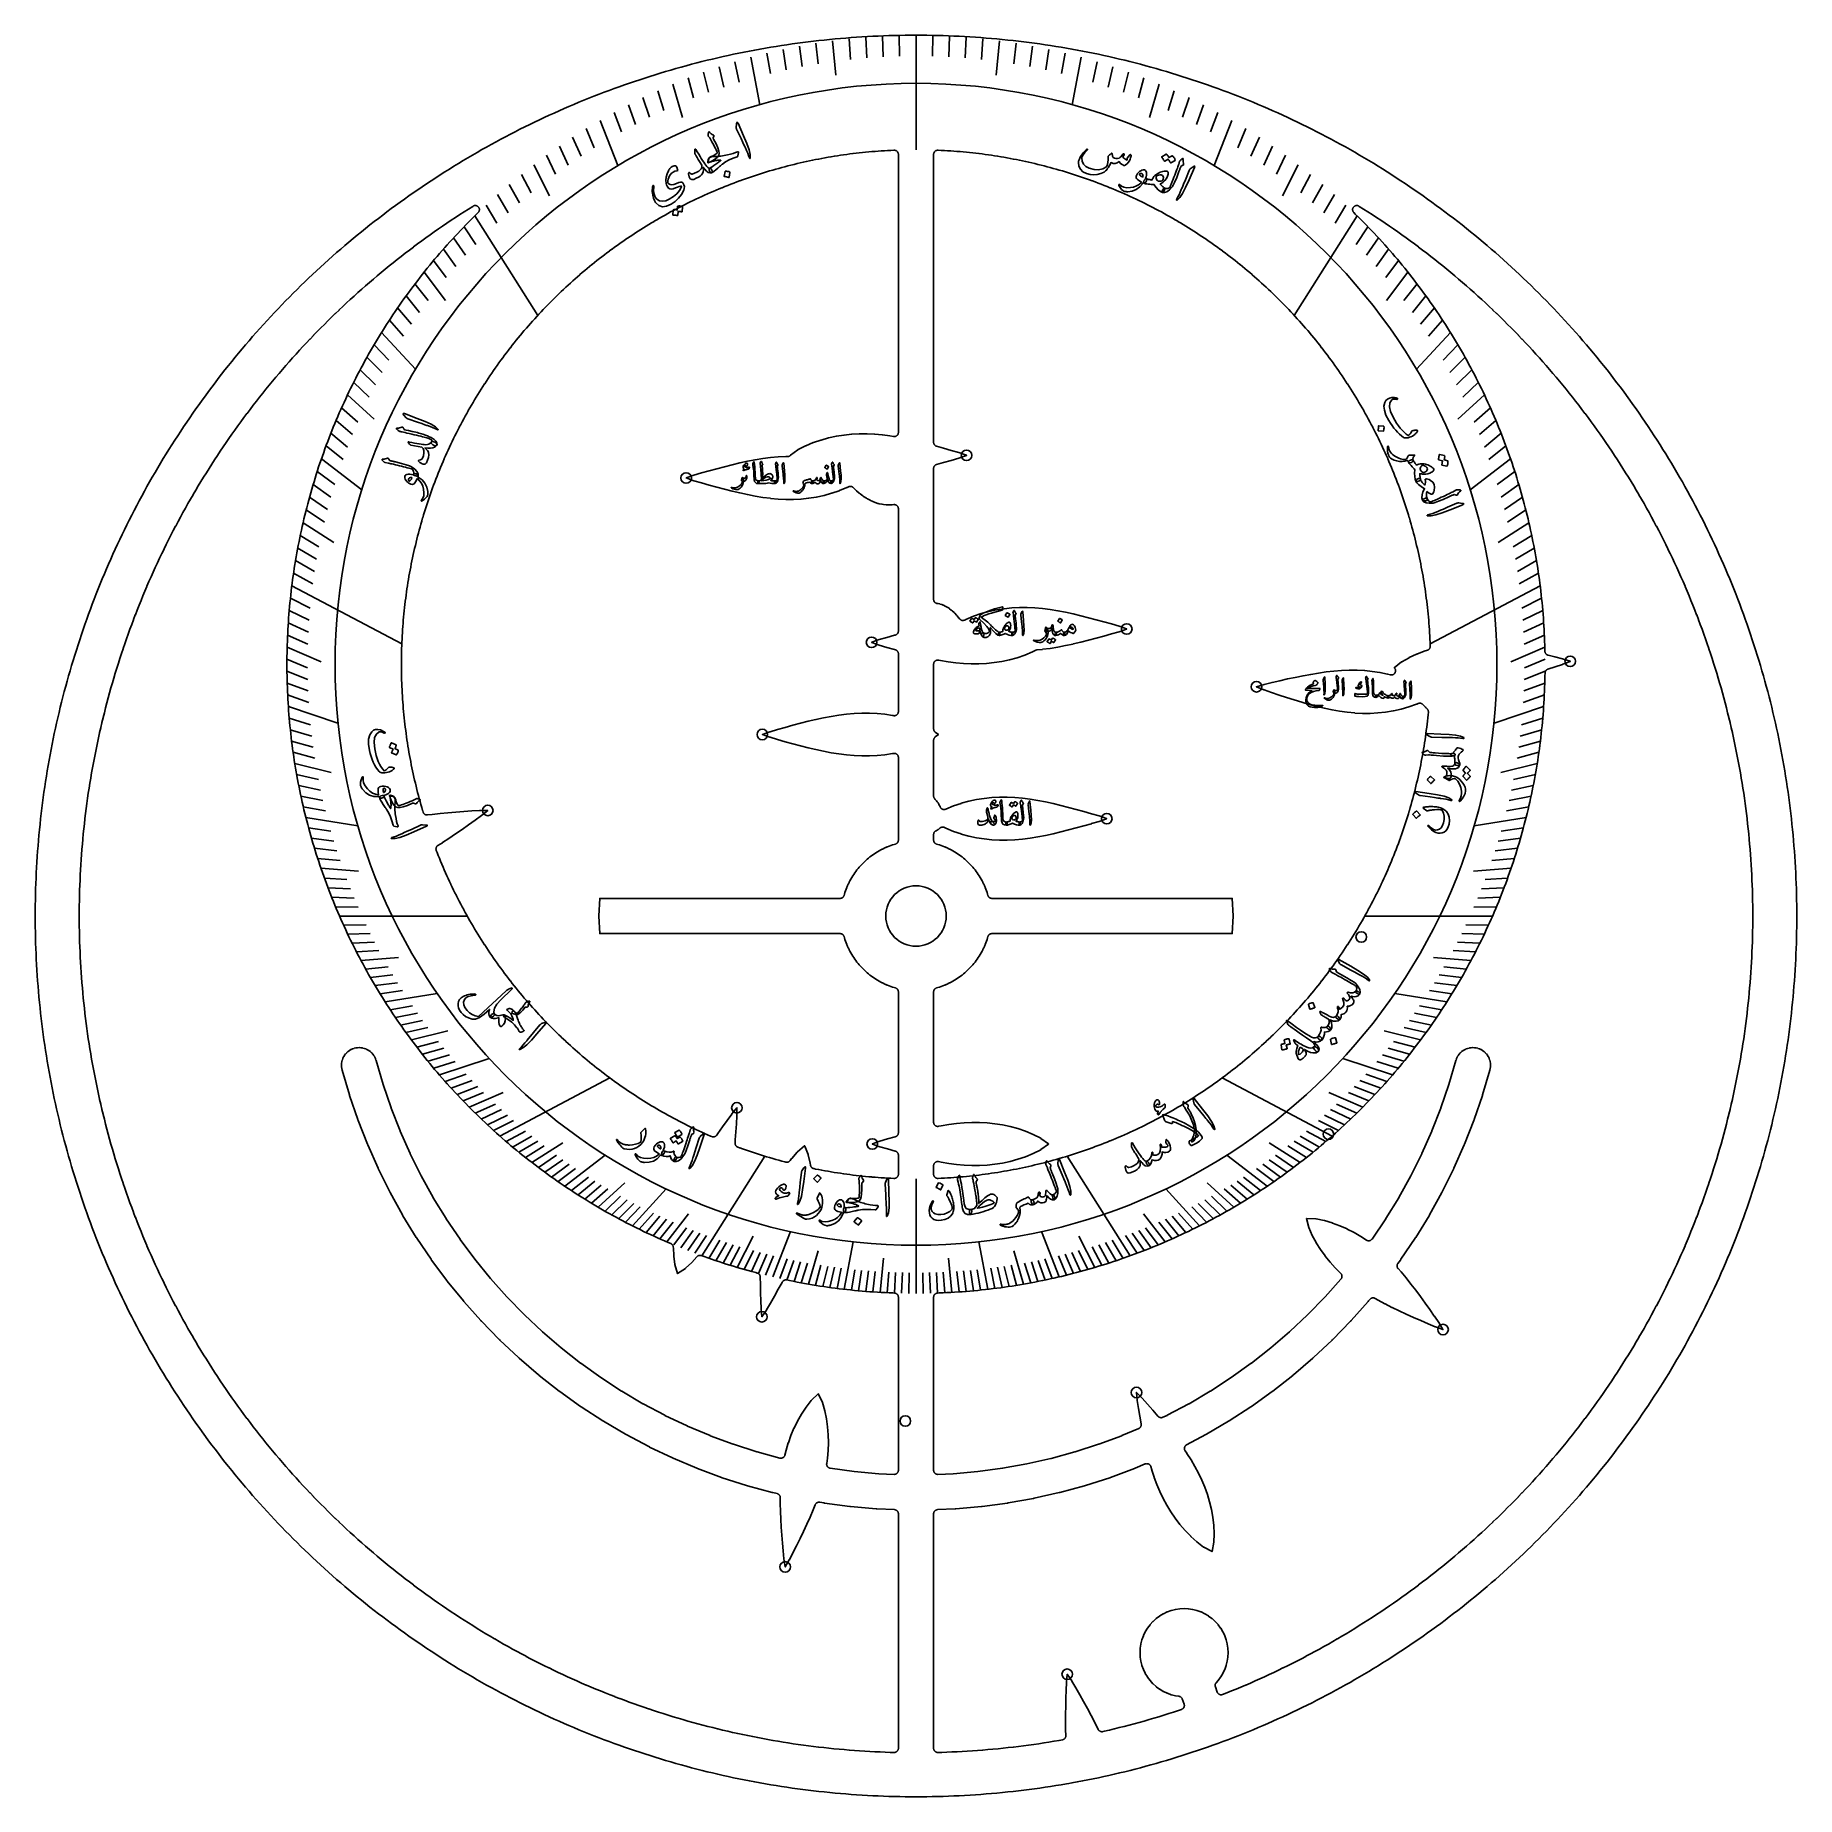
# Model space of a CAD drawing. Header units: millimetres. Extents: x -53 to 53, y -53 to 53.
import ezdxf

# ---------------------------------------------------------------- set-up
doc = ezdxf.new("R2010")
doc.units = ezdxf.units.MM
for name, color, linetype in [('CUT_INNER', 6, 'Continuous'), ('CUT_OUTER', 1, 'Continuous'), ('ENGRAVE', 7, 'Continuous'), ('ENGRAVE_FINE', 8, 'Continuous'), ('TEXT', 5, 'Continuous')]:
    doc.layers.add(name, color=color, linetype=linetype)

msp = doc.modelspace()

# ---------------------------------------------------------------- linework, layer by layer
at = {"layer": 'CUT_INNER'}
for points in [[(-29.709, 6.244), (-29.6982, 6.2213), (-29.6852, 6.1998), (-29.6701, 6.1796), (-29.653, 6.1611), (-29.6342, 6.1444), (-29.6138, 6.1297), (-29.592, 6.1171), (-29.569, 6.1068), (-29.5452, 6.0988), (-29.5206, 6.0933), (-29.4957, 6.0902), (-29.4705, 6.0897), (-29.4454, 6.0917), (-29.1661, 6.1284), (-29.1637, 6.1287), (-28.6943, 6.181), (-28.6924, 6.1812), (-28.2199, 6.2266), (-28.2185, 6.2267), (-27.7443, 6.2668), (-27.2667, 6.3033), (-26.788, 6.3365), (-26.7867, 6.3366), (-26.3107, 6.3645), (-26.3032, 6.3647), (-25.8227, 6.364), (-25.8171, 6.3637), (-25.8209, 6.3603), (-26.1923, 6.0546), (-26.1982, 6.05), (-26.5838, 5.7697), (-26.5849, 5.7689), (-26.9746, 5.4919), (-27.3666, 5.2173), (-27.7604, 4.9463), (-27.7615, 4.9455), (-28.1556, 4.6808), (-28.1571, 4.6798), (-28.5532, 4.4224), (-28.5553, 4.4211), (-28.8218, 4.2552), (-28.8421, 4.2411), (-28.8609, 4.2251), (-28.8781, 4.2073), (-28.8934, 4.1879), (-28.9067, 4.167), (-28.9179, 4.145), (-28.9269, 4.1219), (-28.9335, 4.0981), (-28.9378, 4.0738), (-28.9396, 4.0491), (-28.939, 4.0244), (-28.9359, 3.9999), (-28.9305, 3.9757), (-28.9227, 3.9523), (-28.8758, 3.8318), (-28.8752, 3.8304), (-28.8056, 3.6549), (-28.8051, 3.6535), (-28.7344, 3.4783), (-28.7338, 3.4769), (-28.6621, 3.3023), (-28.6615, 3.3008), (-28.5887, 3.1266), (-28.5881, 3.1252), (-28.5143, 2.9514), (-28.5137, 2.95), (-28.4387, 2.7767), (-28.4381, 2.7753), (-28.3621, 2.6024), (-28.3615, 2.601), (-28.2845, 2.4286), (-28.2838, 2.4272), (-28.2057, 2.2553), (-28.2051, 2.2539), (-28.1259, 2.0825), (-28.1253, 2.0811), (-28.0451, 1.9102), (-28.0444, 1.9088), (-27.9632, 1.7383), (-27.9625, 1.737), (-27.8802, 1.567), (-27.8795, 1.5656), (-27.7962, 1.3962), (-27.7955, 1.3948), (-27.7111, 1.2259), (-27.7105, 1.2245), (-27.625, 1.0561), (-27.6243, 1.0548), (-27.5379, 0.8869), (-27.5372, 0.8855), (-27.4497, 0.7182), (-27.449, 0.7168), (-27.3605, 0.55), (-27.3598, 0.5487), (-27.2703, 0.3824), (-27.2695, 0.3811), (-27.179, 0.2154), (-27.1782, 0.214), (-27.0867, 0.0489), (-27.0859, 0.0476), (-26.9934, -0.117), (-26.9926, -0.1184), (-26.899, -0.2824), (-26.8983, -0.2837), (-26.8037, -0.4471), (-26.8029, -0.4484), (-26.7074, -0.6113), (-26.7066, -0.6126), (-26.61, -0.7749), (-26.6092, -0.7762), (-26.5116, -0.9378), (-26.5108, -0.9391), (-26.4123, -1.1002), (-26.4115, -1.1015), (-26.3119, -1.262), (-26.3111, -1.2633), (-26.2106, -1.4231), (-26.2098, -1.4244), (-26.1083, -1.5836), (-26.1074, -1.5849), (-26.0049, -1.7435), (-26.0041, -1.7448), (-25.9007, -1.9027), (-25.8998, -1.904), (-25.7954, -2.0613), (-25.7945, -2.0626), (-25.6891, -2.2193), (-25.6883, -2.2206), (-25.5819, -2.3766), (-25.5811, -2.3779), (-25.4738, -2.5332), (-25.4729, -2.5345), (-25.3646, -2.6892), (-25.3638, -2.6905), (-25.2546, -2.8445), (-25.2537, -2.8457), (-25.1435, -2.9991), (-25.1426, -3.0004), (-25.0316, -3.1531), (-25.0306, -3.1543), (-24.9186, -3.3063), (-24.9177, -3.3075), (-24.8048, -3.4589), (-24.8039, -3.4601), (-24.69, -3.6107), (-24.6891, -3.6119), (-24.5743, -3.7618), (-24.5733, -3.7631), (-24.4576, -3.9123), (-24.4567, -3.9135), (-24.34, -4.062), (-24.3391, -4.0632), (-24.2216, -4.211), (-24.2206, -4.2122), (-24.1022, -4.3592), (-24.1012, -4.3604), (-23.9818, -4.5067), (-23.9809, -4.5079), (-23.8606, -4.6535), (-23.8597, -4.6547), (-23.7385, -4.7996), (-23.7375, -4.8007), (-23.6155, -4.9448), (-23.6145, -4.946), (-23.4916, -5.0894), (-23.4906, -5.0905), (-23.3669, -5.2331), (-23.3659, -5.2343), (-23.2412, -5.3761), (-23.2402, -5.3773), (-23.1147, -5.5183), (-23.1137, -5.5195), (-22.9873, -5.6598), (-22.9863, -5.6609), (-22.859, -5.8004), (-22.858, -5.8016), (-22.7299, -5.9403), (-22.7289, -5.9414), (-22.5999, -6.0794), (-22.5989, -6.0805), (-22.4691, -6.2176), (-22.468, -6.2187), (-22.3374, -6.3551), (-22.3363, -6.3562), (-22.2049, -6.4917), (-22.2038, -6.4928), (-22.0715, -6.6276), (-22.0705, -6.6287), (-21.9374, -6.7626), (-21.9363, -6.7637), (-21.8023, -6.8968), (-21.8013, -6.8979), (-21.6665, -7.0302), (-21.6654, -7.0312), (-21.5299, -7.1627), (-21.5288, -7.1637), (-21.3924, -7.2944), (-21.3913, -7.2954), (-21.2541, -7.4252), (-21.253, -7.4263), (-21.1151, -7.5552), (-21.114, -7.5562), (-20.9752, -7.6843), (-20.9741, -7.6854), (-20.8346, -7.8126), (-20.8334, -7.8136), (-20.6931, -7.94), (-20.692, -7.941), (-20.5509, -8.0665), (-20.5498, -8.0676), (-20.4079, -8.1922), (-20.4068, -8.1932), (-20.2642, -8.317), (-20.263, -8.318), (-20.1197, -8.4409), (-20.1185, -8.4419), (-19.9744, -8.5639), (-19.9732, -8.5649), (-19.8284, -8.686), (-19.8272, -8.687), (-19.6816, -8.8072), (-19.6804, -8.8082), (-19.5341, -8.9275), (-19.5329, -8.9285), (-19.3858, -9.0469), (-19.3846, -9.0479), (-19.2368, -9.1654), (-19.2356, -9.1664), (-19.0871, -9.283), (-19.0859, -9.2839), (-18.9367, -9.3997), (-18.9355, -9.4006), (-18.7856, -9.5154), (-18.7844, -9.5163), (-18.6337, -9.6302), (-18.6325, -9.6311), (-18.4812, -9.7441), (-18.48, -9.745), (-18.328, -9.857), (-18.3267, -9.8579), (-18.174, -9.969), (-18.1728, -9.9699), (-18.0194, -10.08), (-18.0182, -10.0809), (-17.8641, -10.1901), (-17.8629, -10.191), (-17.7082, -10.2992), (-17.7069, -10.3001), (-17.5515, -10.4074), (-17.5503, -10.4083), (-17.3942, -10.5146), (-17.393, -10.5155), (-17.2363, -10.6209), (-17.235, -10.6217), (-17.0777, -10.7261), (-17.0764, -10.727), (-16.9184, -10.8304), (-16.9172, -10.8313), (-16.7586, -10.9338), (-16.7573, -10.9346), (-16.5981, -11.0361), (-16.5968, -11.0369), (-16.4369, -11.1375), (-16.4356, -11.1383), (-16.2752, -11.2378), (-16.2739, -11.2386), (-16.1128, -11.3372), (-16.1115, -11.338), (-15.9498, -11.4355), (-15.9485, -11.4363), (-15.7863, -11.5329), (-15.7849, -11.5337), (-15.6221, -11.6293), (-15.6208, -11.63), (-15.4573, -11.7246), (-15.456, -11.7254), (-15.292, -11.819), (-15.2907, -11.8197), (-15.1261, -11.9123), (-15.1248, -11.913), (-14.9596, -12.0046), (-14.9583, -12.0053), (-14.7926, -12.0959), (-14.7912, -12.0966), (-14.625, -12.1861), (-14.6236, -12.1868), (-14.4568, -12.2753), (-14.4555, -12.2761), (-14.2881, -12.3635), (-14.2868, -12.3642), (-14.1189, -12.4507), (-14.1175, -12.4514), (-13.9491, -12.5368), (-13.9478, -12.5375), (-13.7788, -12.6219), (-13.7775, -12.6225), (-13.608, -12.7059), (-13.6066, -12.7066), (-13.4367, -12.7889), (-13.4353, -12.7895), (-13.2649, -12.8708), (-13.2635, -12.8714), (-13.0926, -12.9516), (-13.0912, -12.9523), (-12.9197, -13.0314), (-12.9183, -13.0321), (-12.7464, -13.1102), (-12.745, -13.1108), (-12.5726, -13.1879), (-12.5712, -13.1885), (-12.3984, -13.2645), (-12.397, -13.2651), (-12.3179, -13.2993), (-12.2949, -13.3079), (-12.2712, -13.3142), (-12.247, -13.3182), (-12.2225, -13.3197), (-12.1979, -13.3189), (-12.1736, -13.3157), (-12.1496, -13.31), (-12.1264, -13.3021), (-12.1041, -13.2919), (-12.0828, -13.2796), (-12.0629, -13.2652), (-12.0444, -13.249), (-12.0277, -13.231), (-12.0128, -13.2115), (-11.9445, -13.1123), (-11.6698, -12.72), (-11.3917, -12.3289), (-11.3909, -12.3278), (-11.1106, -11.9422), (-11.106, -11.9363), (-10.8006, -11.5653), (-10.7968, -11.5611), (-10.7966, -11.5663), (-10.7959, -12.0473), (-10.7961, -12.0548), (-10.8241, -12.5307), (-10.8241, -12.532), (-10.8572, -13.009), (-10.8936, -13.4862), (-10.9094, -13.673), (-10.9103, -13.698), (-10.9086, -13.723), (-10.9045, -13.7477), (-10.8979, -13.7719), (-10.889, -13.7952), (-10.8777, -13.8176), (-10.8642, -13.8387), (-10.8488, -13.8584), (-10.8314, -13.8764), (-10.8123, -13.8926), (-10.7917, -13.9068), (-10.7697, -13.9189), (-10.7467, -13.9287), (-10.6312, -13.9712), (-10.6298, -13.9718), (-10.4522, -14.0359), (-10.4507, -14.0364), (-10.2727, -14.0995), (-10.2713, -14.1), (-10.0929, -14.162), (-10.0915, -14.1625), (-9.9127, -14.2234), (-9.9113, -14.2238), (-9.7322, -14.2836), (-9.7307, -14.2841), (-9.5513, -14.3428), (-9.5498, -14.3433), (-9.37, -14.4008), (-9.3685, -14.4013), (-9.1883, -14.4578), (-9.1869, -14.4582), (-9.0063, -14.5136), (-9.0049, -14.514), (-8.824, -14.5683), (-8.8225, -14.5687), (-8.6413, -14.6219), (-8.6399, -14.6223), (-8.4584, -14.6743), (-8.4569, -14.6748), (-8.2751, -14.7257), (-8.2736, -14.7261), (-8.0914, -14.7759), (-8.09, -14.7763), (-7.9075, -14.825), (-7.906, -14.8254), (-7.8545, -14.8388), (-7.8303, -14.8438), (-7.8057, -14.8464), (-7.781, -14.8466), (-7.7563, -14.8444), (-7.7321, -14.8397), (-7.7084, -14.8326), (-7.6855, -14.8232), (-7.6636, -14.8116), (-7.643, -14.7979), (-7.6239, -14.7823), (-7.6064, -14.7648), (-7.5907, -14.7457), (-7.498, -14.6206), (-7.4919, -14.6131), (-7.159, -14.2297), (-7.1554, -14.2259), (-7.1515, -14.2224), (-6.7166, -13.8648), (-6.712, -13.8614), (-6.7095, -13.8666), (-6.4945, -14.387), (-6.4927, -14.3919), (-6.4914, -14.397), (-6.3784, -14.892), (-6.3767, -14.9015), (-6.3587, -15.0232), (-6.3536, -15.0482), (-6.3461, -15.0725), (-6.3361, -15.096), (-6.3238, -15.1183), (-6.3093, -15.1393), (-6.2927, -15.1587), (-6.2742, -15.1762), (-6.2541, -15.1919), (-6.2324, -15.2053), (-6.2095, -15.2165), (-6.1856, -15.2253), (-6.1609, -15.2316), (-6.0531, -15.2534), (-6.0516, -15.2537), (-5.8663, -15.29), (-5.8648, -15.2903), (-5.6793, -15.3254), (-5.6778, -15.3257), (-5.492, -15.3597), (-5.4905, -15.36), (-5.3046, -15.3928), (-5.3031, -15.3931), (-5.1169, -15.4248), (-5.1154, -15.425), (-4.9291, -15.4556), (-4.9276, -15.4558), (-4.741, -15.4853), (-4.7395, -15.4855), (-4.5528, -15.5138), (-4.5513, -15.514), (-4.3644, -15.5411), (-4.3629, -15.5414), (-4.1759, -15.5673), (-4.1744, -15.5675), (-3.9872, -15.5924), (-3.9857, -15.5926), (-3.7983, -15.6163), (-3.7968, -15.6165), (-3.6094, -15.639), (-3.6078, -15.6392), (-3.4202, -15.6606), (-3.4187, -15.6607), (-3.231, -15.681), (-3.2294, -15.6811), (-3.0416, -15.7002), (-3.0401, -15.7004), (-2.8521, -15.7183), (-2.8506, -15.7184), (-2.6625, -15.7352), (-2.661, -15.7353), (-2.4728, -15.751), (-2.4713, -15.7511), (-2.283, -15.7656), (-2.2815, -15.7657), (-2.0931, -15.779), (-2.0916, -15.7791), (-1.9031, -15.7912), (-1.9016, -15.7913), (-1.7131, -15.8023), (-1.7116, -15.8024), (-1.523, -15.8123), (-1.5215, -15.8123), (-1.3329, -15.821), (-1.3313, -15.8211), (-1.322, -15.8215), (-1.2968, -15.8212), (-1.2718, -15.8184), (-1.2472, -15.8131), (-1.2233, -15.8054), (-1.2002, -15.7953), (-1.1783, -15.7829), (-1.1578, -15.7684), (-1.1388, -15.7519), (-1.1215, -15.7336), (-1.1062, -15.7137), (-1.093, -15.6923), (-1.082, -15.6696), (-1.0733, -15.646), (-1.067, -15.6217), (-1.0633, -15.5968), (-1.062, -15.5717), (-1.062, -14.4174), (-1.0633, -14.3923), (-1.067, -14.3676), (-1.0732, -14.3433), (-1.0818, -14.3198), (-1.0928, -14.2972), (-1.1059, -14.2759), (-1.1211, -14.256), (-1.1382, -14.2377), (-1.1571, -14.2212), (-1.1775, -14.2066), (-1.1992, -14.1942), (-1.2221, -14.1841), (-1.2459, -14.1762), (-1.2497, -14.1752), (-1.7116, -14.0452), (-1.7129, -14.0448), (-2.1704, -13.9108), (-2.1775, -13.9085), (-2.6297, -13.7459), (-2.6349, -13.7438), (-2.6297, -13.7416), (-2.1775, -13.5791), (-2.1704, -13.5768), (-1.7129, -13.4428), (-1.7116, -13.4424), (-1.2512, -13.3128), (-1.2457, -13.3113), (-1.2219, -13.3034), (-1.1991, -13.2932), (-1.1773, -13.2808), (-1.1569, -13.2663), (-1.1381, -13.2498), (-1.121, -13.2315), (-1.1058, -13.2116), (-1.0927, -13.1903), (-1.0818, -13.1677), (-1.0732, -13.1442), (-1.067, -13.12), (-1.0633, -13.0952), (-1.062, -13.0702), (-1.062, -4.5789), (-1.0632, -4.5542), (-1.0669, -4.5297), (-1.073, -4.5057), (-1.0814, -4.4824), (-1.0921, -4.46), (-1.1049, -4.4389), (-1.1198, -4.4191), (-1.1366, -4.4008), (-1.155, -4.3843), (-1.1751, -4.3698), (-1.1964, -4.3572), (-1.219, -4.3469), (-1.2424, -4.3388), (-1.3087, -4.3196), (-1.3117, -4.3187), (-1.4143, -4.2862), (-1.4173, -4.2852), (-1.5191, -4.2502), (-1.522, -4.2491), (-1.6229, -4.2116), (-1.6258, -4.2105), (-1.7258, -4.1705), (-1.7287, -4.1693), (-1.8276, -4.1269), (-1.8305, -4.1256), (-1.9284, -4.0808), (-1.9311, -4.0795), (-2.0279, -4.0322), (-2.0307, -4.0309), (-2.1263, -3.9813), (-2.129, -3.9798), (-2.2234, -3.9279), (-2.226, -3.9264), (-2.3191, -3.8721), (-2.3217, -3.8706), (-2.4134, -3.8141), (-2.416, -3.8124), (-2.5063, -3.7537), (-2.5088, -3.752), (-2.5976, -3.691), (-2.6002, -3.6893), (-2.6874, -3.6262), (-2.6899, -3.6243), (-2.7756, -3.5591), (-2.778, -3.5572), (-2.8621, -3.4899), (-2.8645, -3.488), (-2.9469, -3.4186), (-2.9492, -3.4166), (-3.0299, -3.3453), (-3.0322, -3.3432), (-3.1111, -3.2699), (-3.1133, -3.2678), (-3.1904, -3.1926), (-3.1926, -3.1904), (-3.2678, -3.1133), (-3.2699, -3.1111), (-3.3432, -3.0322), (-3.3453, -3.0299), (-3.4166, -2.9492), (-3.4186, -2.9469), (-3.488, -2.8645), (-3.4899, -2.8621), (-3.5572, -2.778), (-3.5591, -2.7756), (-3.6243, -2.6899), (-3.6262, -2.6874), (-3.6893, -2.6002), (-3.691, -2.5976), (-3.752, -2.5088), (-3.7537, -2.5063), (-3.8124, -2.416), (-3.8141, -2.4134), (-3.8706, -2.3217), (-3.8721, -2.3191), (-3.9264, -2.226), (-3.9279, -2.2234), (-3.9798, -2.129), (-3.9813, -2.1263), (-4.0309, -2.0307), (-4.0322, -2.0279), (-4.0795, -1.9311), (-4.0808, -1.9284), (-4.1256, -1.8305), (-4.1269, -1.8276), (-4.1693, -1.7287), (-4.1705, -1.7258), (-4.2105, -1.6258), (-4.2116, -1.6229), (-4.2491, -1.522), (-4.2502, -1.5191), (-4.2852, -1.4173), (-4.2862, -1.4143), (-4.3187, -1.3117), (-4.3196, -1.3087), (-4.3388, -1.2424), (-4.3469, -1.219), (-4.3572, -1.1964), (-4.3698, -1.1751), (-4.3843, -1.155), (-4.4008, -1.1366), (-4.4191, -1.1198), (-4.4389, -1.1049), (-4.46, -1.0921), (-4.4824, -1.0814), (-4.5057, -1.073), (-4.5297, -1.0669), (-4.5542, -1.0632), (-4.5789, -1.062), (-19.0588, -1.062), (-19.0648, -1.0617), (-19.0654, -1.0557), (-19.117, -0.0061), (-19.117, 0.0061), (-19.0654, 1.0557), (-19.0648, 1.0617), (-19.0588, 1.062), (-4.5789, 1.062), (-4.5542, 1.0632), (-4.5297, 1.0669), (-4.5057, 1.073), (-4.4824, 1.0814), (-4.46, 1.0921), (-4.4389, 1.1049), (-4.4191, 1.1198), (-4.4008, 1.1366), (-4.3843, 1.155), (-4.3698, 1.1751), (-4.3572, 1.1964), (-4.3469, 1.219), (-4.3388, 1.2424), (-4.3196, 1.3087), (-4.3187, 1.3117), (-4.2862, 1.4143), (-4.2852, 1.4173), (-4.2502, 1.5191), (-4.2491, 1.522), (-4.2116, 1.6229), (-4.2105, 1.6258), (-4.1705, 1.7258), (-4.1693, 1.7287), (-4.1269, 1.8276), (-4.1256, 1.8305), (-4.0808, 1.9284), (-4.0795, 1.9311), (-4.0322, 2.0279), (-4.0309, 2.0307), (-3.9813, 2.1263), (-3.9798, 2.129), (-3.9279, 2.2234), (-3.9264, 2.226), (-3.8721, 2.3191), (-3.8706, 2.3217), (-3.8141, 2.4134), (-3.8124, 2.416), (-3.7537, 2.5063), (-3.752, 2.5088), (-3.691, 2.5976), (-3.6893, 2.6002), (-3.6262, 2.6874), (-3.6243, 2.6899), (-3.5591, 2.7756), (-3.5572, 2.778), (-3.4899, 2.8621), (-3.488, 2.8645), (-3.4186, 2.9469), (-3.4166, 2.9492), (-3.3453, 3.0299), (-3.3432, 3.0322), (-3.2699, 3.1111), (-3.2678, 3.1133), (-3.1926, 3.1904), (-3.1904, 3.1926), (-3.1133, 3.2678), (-3.1111, 3.2699), (-3.0322, 3.3432), (-3.0299, 3.3453), (-2.9492, 3.4166), (-2.9469, 3.4186), (-2.8645, 3.488), (-2.8621, 3.4899), (-2.778, 3.5572), (-2.7756, 3.5591), (-2.6899, 3.6243), (-2.6874, 3.6262), (-2.6002, 3.6893), (-2.5976, 3.691), (-2.5088, 3.752), (-2.5063, 3.7537), (-2.416, 3.8124), (-2.4134, 3.8141), (-2.3217, 3.8706), (-2.3191, 3.8721), (-2.226, 3.9264), (-2.2234, 3.9279), (-2.129, 3.9798), (-2.1263, 3.9813), (-2.0307, 4.0309), (-2.0279, 4.0322), (-1.9311, 4.0795), (-1.9284, 4.0808), (-1.8305, 4.1256), (-1.8276, 4.1269), (-1.7287, 4.1693), (-1.7258, 4.1705), (-1.6258, 4.2105), (-1.6229, 4.2116), (-1.522, 4.2491), (-1.5191, 4.2502), (-1.4173, 4.2852), (-1.4143, 4.2862), (-1.3117, 4.3187), (-1.3087, 4.3196), (-1.2424, 4.3388), (-1.219, 4.3469), (-1.1964, 4.3572), (-1.1751, 4.3698), (-1.155, 4.3843), (-1.1366, 4.4008), (-1.1198, 4.4191), (-1.1049, 4.4389), (-1.0921, 4.46), (-1.0814, 4.4824), (-1.073, 4.5057), (-1.0669, 4.5297), (-1.0632, 4.5542), (-1.062, 4.5789), (-1.062, 9.5568), (-1.0632, 9.5815), (-1.0669, 9.606), (-1.0729, 9.63), (-1.0813, 9.6532), (-1.092, 9.6755), (-1.1048, 9.6967), (-1.1196, 9.7165), (-1.1364, 9.7347), (-1.1548, 9.7512), (-1.1748, 9.7658), (-1.1961, 9.7783), (-1.2186, 9.7887), (-1.2419, 9.7968), (-1.266, 9.8025), (-1.2905, 9.8059), (-1.3152, 9.8068), (-1.3399, 9.8052), (-1.3643, 9.8013), (-1.4132, 9.7908), (-1.4201, 9.7895), (-1.875, 9.7185), (-1.8818, 9.7176), (-2.3369, 9.6716), (-2.3434, 9.6711), (-2.7988, 9.649), (-2.805, 9.6488), (-3.2607, 9.6492), (-3.2665, 9.6493), (-3.7227, 9.6707), (-3.728, 9.6711), (-4.1847, 9.7118), (-4.1894, 9.7123), (-4.6468, 9.7707), (-4.6509, 9.7713), (-5.1088, 9.8453), (-5.1123, 9.8459), (-5.5708, 9.9337), (-5.5738, 9.9343), (-6.0329, 10.0336), (-6.0352, 10.0342), (-6.4949, 10.1431), (-6.4967, 10.1435), (-6.9568, 10.26), (-6.9582, 10.2603), (-7.4183, 10.3823), (-7.8802, 10.5088), (-8.3421, 10.6389), (-8.3434, 10.6392), (-8.8009, 10.7733), (-8.808, 10.7756), (-9.2602, 10.9381), (-9.2654, 10.9403), (-9.2602, 10.9424), (-8.808, 11.1049), (-8.8009, 11.1072), (-8.3434, 11.2413), (-8.3421, 11.2417), (-7.8818, 11.3712), (-7.4203, 11.4977), (-6.9582, 11.6202), (-6.9568, 11.6206), (-6.4967, 11.737), (-6.4949, 11.7374), (-6.0352, 11.8463), (-6.0329, 11.8469), (-5.5738, 11.9462), (-5.5708, 11.9468), (-5.1123, 12.0346), (-5.1088, 12.0352), (-4.6509, 12.1092), (-4.6468, 12.1098), (-4.1894, 12.1682), (-4.1847, 12.1687), (-3.728, 12.2095), (-3.7227, 12.2098), (-3.2665, 12.2312), (-3.2607, 12.2313), (-2.805, 12.2317), (-2.7988, 12.2315), (-2.3434, 12.2094), (-2.3369, 12.2089), (-1.8818, 12.1629), (-1.875, 12.162), (-1.4201, 12.091), (-1.4132, 12.0897), (-1.3643, 12.0793), (-1.3399, 12.0753), (-1.3152, 12.0737), (-1.2905, 12.0746), (-1.266, 12.078), (-1.2419, 12.0837), (-1.2186, 12.0918), (-1.1961, 12.1022), (-1.1748, 12.1147), (-1.1548, 12.1293), (-1.1364, 12.1458), (-1.1196, 12.164), (-1.1048, 12.1838), (-1.092, 12.205), (-1.0813, 12.2273), (-1.0729, 12.2506), (-1.0669, 12.2745), (-1.0632, 12.299), (-1.062, 12.3237), (-1.062, 15.812), (-1.0633, 15.8371), (-1.067, 15.8618), (-1.0732, 15.8861), (-1.0818, 15.9096), (-1.0928, 15.9322), (-1.1059, 15.9535), (-1.1211, 15.9734), (-1.1382, 15.9917), (-1.1571, 16.0082), (-1.1775, 16.0227), (-1.1992, 16.0352), (-1.2221, 16.0453), (-1.2459, 16.0531), (-1.2907, 16.0654), (-1.7527, 16.1955), (-1.7539, 16.1958), (-2.2114, 16.3299), (-2.2186, 16.3322), (-2.6708, 16.4947), (-2.6759, 16.4969), (-2.6708, 16.499), (-2.2186, 16.6615), (-2.2114, 16.6638), (-1.7539, 16.7979), (-1.7527, 16.7983), (-1.2924, 16.9278), (-1.2459, 16.9406), (-1.2221, 16.9484), (-1.1992, 16.9586), (-1.1774, 16.971), (-1.157, 16.9855), (-1.1382, 17.002), (-1.1211, 17.0203), (-1.1059, 17.0402), (-1.0928, 17.0615), (-1.0818, 17.0841), (-1.0732, 17.1076), (-1.067, 17.1319), (-1.0633, 17.1567), (-1.062, 17.1817), (-1.062, 24.5509), (-1.0632, 24.5756), (-1.0669, 24.6), (-1.0729, 24.6239), (-1.0812, 24.6471), (-1.0919, 24.6694), (-1.1046, 24.6905), (-1.1194, 24.7103), (-1.136, 24.7285), (-1.1544, 24.745), (-1.1743, 24.7596), (-1.1955, 24.7721), (-1.2179, 24.7825), (-1.2412, 24.7907), (-1.2652, 24.7965), (-1.2896, 24.7999), (-1.3143, 24.8009), (-1.3389, 24.7995), (-1.444, 24.7881), (-1.4508, 24.7876), (-1.5297, 24.7833), (-1.5364, 24.7831), (-1.7, 24.7831), (-1.7067, 24.7833), (-1.7857, 24.7876), (-1.7924, 24.7881), (-1.9561, 24.8058), (-1.9626, 24.8067), (-2.0389, 24.819), (-2.0453, 24.8202), (-2.2094, 24.8557), (-2.2155, 24.8572), (-2.2869, 24.8765), (-2.2929, 24.8783), (-2.4574, 24.9316), (-2.463, 24.9336), (-2.5279, 24.9581), (-2.5334, 24.9603), (-2.6985, 25.0318), (-2.7035, 25.034), (-2.7612, 25.0621), (-2.766, 25.0646), (-2.9318, 25.1542), (-2.9361, 25.1566), (-2.9865, 25.1866), (-2.9908, 25.1892), (-3.1571, 25.2972), (-3.1609, 25.2997), (-3.2044, 25.3302), (-3.208, 25.3329), (-3.3749, 25.4592), (-3.3781, 25.4618), (-3.4153, 25.4919), (-3.4185, 25.4945), (-3.5859, 25.6394), (-3.5886, 25.6418), (-3.6203, 25.6709), (-3.623, 25.6734), (-3.7863, 25.8324), (-3.8042, 25.8483), (-3.8235, 25.8623), (-3.8441, 25.8744), (-3.8657, 25.8845), (-3.8882, 25.8926), (-3.9113, 25.8984), (-3.9349, 25.902), (-3.9588, 25.9033), (-3.9826, 25.9023), (-4.0063, 25.8991), (-4.0295, 25.8937), (-4.0521, 25.886), (-4.0739, 25.8762), (-4.1556, 25.8348), (-4.1644, 25.8307), (-4.6179, 25.643), (-4.6255, 25.6402), (-5.0799, 25.4856), (-5.087, 25.4834), (-5.5417, 25.3583), (-5.5486, 25.3566), (-6.0034, 25.2592), (-6.0103, 25.258), (-6.4653, 25.1869), (-6.472, 25.186), (-6.9271, 25.1401), (-6.9336, 25.1396), (-7.389, 25.1174), (-7.3952, 25.1173), (-7.8509, 25.1176), (-7.8567, 25.1178), (-8.3129, 25.1391), (-8.3182, 25.1395), (-8.7749, 25.1803), (-8.7797, 25.1808), (-9.237, 25.2391), (-9.2411, 25.2397), (-9.699, 25.3138), (-9.7025, 25.3144), (-10.161, 25.4021), (-10.164, 25.4027), (-10.6231, 25.5021), (-10.6254, 25.5026), (-11.0851, 25.6115), (-11.0869, 25.612), (-11.5471, 25.7284), (-11.5484, 25.7288), (-12.0085, 25.8507), (-12.4704, 25.9773), (-12.9323, 26.1073), (-12.9336, 26.1077), (-13.3911, 26.2417), (-13.3982, 26.244), (-13.8504, 26.4065), (-13.8556, 26.4087), (-13.8504, 26.4109), (-13.3982, 26.5734), (-13.3911, 26.5757), (-12.9336, 26.7097), (-12.9323, 26.7101), (-12.4721, 26.8397), (-12.0105, 26.9662), (-11.5484, 27.0887), (-11.5471, 27.089), (-11.0869, 27.2054), (-11.0851, 27.2059), (-10.6254, 27.3148), (-10.6231, 27.3153), (-10.164, 27.4147), (-10.161, 27.4153), (-9.7025, 27.503), (-9.699, 27.5036), (-9.2411, 27.5777), (-9.237, 27.5783), (-8.7797, 27.6366), (-8.7749, 27.6372), (-8.3182, 27.6779), (-8.3129, 27.6783), (-7.8567, 27.6996), (-7.8509, 27.6998), (-7.7471, 27.6998), (-7.7226, 27.7011), (-7.6984, 27.7047), (-7.6746, 27.7106), (-7.6516, 27.7189), (-7.6295, 27.7293), (-7.6084, 27.7419), (-7.5888, 27.7565), (-7.5739, 27.77), (-7.5674, 27.7752), (-7.1148, 28.1102), (-7.1105, 28.1132), (-7.106, 28.1157), (-6.6532, 28.3455), (-6.6444, 28.3496), (-6.1909, 28.5372), (-6.1834, 28.5401), (-5.7289, 28.6947), (-5.7218, 28.6969), (-5.2671, 28.822), (-5.2602, 28.8237), (-4.8054, 28.9211), (-4.7985, 28.9223), (-4.3436, 28.9934), (-4.3368, 28.9942), (-3.8817, 29.0402), (-3.8752, 29.0407), (-3.4198, 29.0629), (-3.4136, 29.063), (-2.9579, 29.0626), (-2.9521, 29.0625), (-2.4959, 29.0411), (-2.4906, 29.0408), (-2.0339, 29), (-2.0292, 28.9995), (-1.5718, 28.9412), (-1.5677, 28.9406), (-1.3519, 28.9057), (-1.328, 28.903), (-1.304, 28.9026), (-1.28, 28.9045), (-1.2564, 28.9087), (-1.2332, 28.9152), (-1.2108, 28.9239), (-1.1893, 28.9346), (-1.169, 28.9474), (-1.1499, 28.9621), (-1.1324, 28.9786), (-1.1165, 28.9966), (-1.1025, 29.0161), (-1.0904, 29.0368), (-1.0803, 29.0587), (-1.0723, 29.0813), (-1.0666, 29.1047), (-1.0632, 29.1285), (-1.062, 29.1525), (-1.062, 45.919), (-1.0633, 45.9441), (-1.067, 45.969), (-1.0733, 45.9933), (-1.082, 46.017), (-1.093, 46.0396), (-1.1062, 46.061), (-1.1215, 46.0809), (-1.1388, 46.0993), (-1.1578, 46.1158), (-1.1783, 46.1303), (-1.2002, 46.1426), (-1.2233, 46.1527), (-1.2472, 46.1605), (-1.2718, 46.1657), (-1.2968, 46.1685), (-1.322, 46.1688), (-1.3313, 46.1684), (-1.3329, 46.1684), (-1.5215, 46.1597), (-1.523, 46.1596), (-1.7116, 46.1497), (-1.7131, 46.1497), (-1.9016, 46.1387), (-1.9031, 46.1386), (-2.0916, 46.1264), (-2.0931, 46.1263), (-2.2815, 46.113), (-2.283, 46.1129), (-2.4713, 46.0984), (-2.4728, 46.0983), (-2.661, 46.0827), (-2.6625, 46.0825), (-2.8506, 46.0658), (-2.8521, 46.0656), (-3.0401, 46.0477), (-3.0416, 46.0475), (-3.2294, 46.0285), (-3.231, 46.0283), (-3.4187, 46.0081), (-3.4202, 46.0079), (-3.6078, 45.9865), (-3.6094, 45.9863), (-3.7968, 45.9638), (-3.7983, 45.9636), (-3.9857, 45.9399), (-3.9872, 45.9397), (-4.1744, 45.9149), (-4.1759, 45.9147), (-4.3629, 45.8887), (-4.3644, 45.8885), (-4.5513, 45.8613), (-4.5528, 45.8611), (-4.7395, 45.8328), (-4.741, 45.8326), (-4.9276, 45.8032), (-4.9291, 45.8029), (-5.1154, 45.7724), (-5.1169, 45.7721), (-5.3031, 45.7404), (-5.3046, 45.7401), (-5.4905, 45.7073), (-5.492, 45.707), (-5.6778, 45.673), (-5.6793, 45.6727), (-5.8648, 45.6376), (-5.8663, 45.6373), (-6.0516, 45.601), (-6.0531, 45.6007), (-6.2382, 45.5633), (-6.2397, 45.563), (-6.4245, 45.5245), (-6.426, 45.5242), (-6.6106, 45.4845), (-6.6121, 45.4842), (-6.7965, 45.4434), (-6.798, 45.443), (-6.9821, 45.4011), (-6.9836, 45.4007), (-7.1674, 45.3577), (-7.1689, 45.3573), (-7.3525, 45.3131), (-7.354, 45.3128), (-7.5373, 45.2675), (-7.5388, 45.2671), (-7.7218, 45.2206), (-7.7233, 45.2203), (-7.906, 45.1727), (-7.9075, 45.1723), (-8.09, 45.1236), (-8.0914, 45.1232), (-8.2736, 45.0734), (-8.2751, 45.073), (-8.4569, 45.0221), (-8.4584, 45.0217), (-8.6399, 44.9696), (-8.6413, 44.9692), (-8.8225, 44.9161), (-8.824, 44.9156), (-9.0049, 44.8614), (-9.0063, 44.8609), (-9.1869, 44.8056), (-9.1883, 44.8051), (-9.3685, 44.7486), (-9.37, 44.7482), (-9.5498, 44.6906), (-9.5513, 44.6901), (-9.7307, 44.6314), (-9.7322, 44.631), (-9.9113, 44.5712), (-9.9127, 44.5707), (-10.0915, 44.5098), (-10.0929, 44.5093), (-10.2713, 44.4473), (-10.2727, 44.4468), (-10.4507, 44.3838), (-10.4522, 44.3832), (-10.6298, 44.3191), (-10.6312, 44.3186), (-10.8084, 44.2533), (-10.8098, 44.2528), (-10.9866, 44.1864), (-10.9881, 44.1859), (-11.1644, 44.1185), (-11.1659, 44.1179), (-11.3418, 44.0494), (-11.3432, 44.0489), (-11.5188, 43.9793), (-11.5202, 43.9787), (-11.6953, 43.9081), (-11.6967, 43.9075), (-11.8714, 43.8358), (-11.8728, 43.8352), (-12.0471, 43.7624), (-12.0485, 43.7618), (-12.2222, 43.6879), (-12.2237, 43.6873), (-12.397, 43.6124), (-12.3984, 43.6118), (-12.5712, 43.5358), (-12.5726, 43.5352), (-12.745, 43.4581), (-12.7464, 43.4575), (-12.9183, 43.3794), (-12.9197, 43.3788), (-13.0912, 43.2996), (-13.0926, 43.299), (-13.2635, 43.2188), (-13.2649, 43.2181), (-13.4353, 43.1368), (-13.4367, 43.1362), (-13.6066, 43.0539), (-13.608, 43.0532), (-13.7775, 42.9699), (-13.7788, 42.9692), (-13.9478, 42.8848), (-13.9491, 42.8841), (-14.1175, 42.7987), (-14.1189, 42.798), (-14.2868, 42.7116), (-14.2881, 42.7109), (-14.4555, 42.6234), (-14.4568, 42.6227), (-14.6236, 42.5342), (-14.625, 42.5334), (-14.7912, 42.4439), (-14.7926, 42.4432), (-14.9583, 42.3526), (-14.9596, 42.3519), (-15.1248, 42.2604), (-15.1261, 42.2596), (-15.2907, 42.167), (-15.292, 42.1663), (-15.456, 42.0727), (-15.4573, 42.0719), (-15.6208, 41.9774), (-15.6221, 41.9766), (-15.7849, 41.881), (-15.7863, 41.8802), (-15.9485, 41.7837), (-15.9498, 41.7829), (-16.1115, 41.6853), (-16.1128, 41.6845), (-16.2739, 41.5859), (-16.2752, 41.5851), (-16.4356, 41.4856), (-16.4369, 41.4848), (-16.5968, 41.3842), (-16.5981, 41.3834), (-16.7573, 41.2819), (-16.7586, 41.2811), (-16.9172, 41.1786), (-16.9184, 41.1778), (-17.0764, 41.0743), (-17.0777, 41.0735), (-17.235, 40.969), (-17.2363, 40.9682), (-17.393, 40.8628), (-17.3942, 40.862), (-17.5503, 40.7556), (-17.5515, 40.7547), (-17.7069, 40.6474), (-17.7082, 40.6466), (-17.8629, 40.5383), (-17.8641, 40.5374), (-18.0182, 40.4282), (-18.0194, 40.4273), (-18.1728, 40.3172), (-18.174, 40.3163), (-18.3267, 40.2052), (-18.328, 40.2043), (-18.48, 40.0923), (-18.4812, 40.0914), (-18.6325, 39.9784), (-18.6337, 39.9775), (-18.7844, 39.8636), (-18.7856, 39.8627), (-18.9355, 39.7479), (-18.9367, 39.747), (-19.0859, 39.6313), (-19.0871, 39.6303), (-19.2356, 39.5137), (-19.2368, 39.5127), (-19.3846, 39.3952), (-19.3858, 39.3943), (-19.5329, 39.2758), (-19.5341, 39.2749), (-19.6804, 39.1555), (-19.6816, 39.1545), (-19.8272, 39.0343), (-19.8284, 39.0333), (-19.9732, 38.9122), (-19.9744, 38.9112), (-20.1185, 38.7892), (-20.1197, 38.7882), (-20.263, 38.6653), (-20.2642, 38.6643), (-20.4068, 38.5405), (-20.4079, 38.5395), (-20.5498, 38.4149), (-20.5509, 38.4139), (-20.692, 38.2884), (-20.6931, 38.2873), (-20.8334, 38.161), (-20.8346, 38.1599), (-20.9741, 38.0327), (-20.9752, 38.0317), (-21.114, 37.9036), (-21.1151, 37.9025), (-21.253, 37.7736), (-21.2541, 37.7725), (-21.3913, 37.6428), (-21.3924, 37.6417), (-21.5288, 37.5111), (-21.5299, 37.51), (-21.6654, 37.3786), (-21.6665, 37.3775), (-21.8013, 37.2452), (-21.8023, 37.2441), (-21.9363, 37.111), (-21.9374, 37.1099), (-22.0705, 36.976), (-22.0715, 36.9749), (-22.2038, 36.8402), (-22.2049, 36.8391), (-22.3363, 36.7035), (-22.3374, 36.7024), (-22.468, 36.5661), (-22.4691, 36.565), (-22.5989, 36.4278), (-22.5999, 36.4267), (-22.7289, 36.2887), (-22.7299, 36.2876), (-22.858, 36.1489), (-22.859, 36.1477), (-22.9863, 36.0082), (-22.9873, 36.0071), (-23.1137, 35.8668), (-23.1147, 35.8657), (-23.2402, 35.7246), (-23.2412, 35.7234), (-23.3659, 35.5816), (-23.3669, 35.5804), (-23.4906, 35.4378), (-23.4916, 35.4367), (-23.6145, 35.2933), (-23.6155, 35.2922), (-23.7375, 35.1481), (-23.7385, 35.1469), (-23.8597, 35.002), (-23.8606, 35.0008), (-23.9809, 34.8553), (-23.9818, 34.8541), (-24.1012, 34.7077), (-24.1022, 34.7065), (-24.2206, 34.5595), (-24.2216, 34.5583), (-24.3391, 34.4105), (-24.34, 34.4093), (-24.4567, 34.2608), (-24.4576, 34.2596), (-24.5733, 34.1104), (-24.5743, 34.1092), (-24.6891, 33.9592), (-24.69, 33.958), (-24.8039, 33.8074), (-24.8048, 33.8062), (-24.9177, 33.6549), (-24.9186, 33.6536), (-25.0306, 33.5016), (-25.0316, 33.5004), (-25.1426, 33.3477), (-25.1435, 33.3464), (-25.2537, 33.1931), (-25.2546, 33.1918), (-25.3638, 33.0378), (-25.3646, 33.0365), (-25.4729, 32.8818), (-25.4738, 32.8806), (-25.5811, 32.7252), (-25.5819, 32.7239), (-25.6883, 32.5679), (-25.6891, 32.5666), (-25.7945, 32.4099), (-25.7954, 32.4087), (-25.8998, 32.2513), (-25.9007, 32.2501), (-26.0041, 32.0921), (-26.0049, 32.0908), (-26.1074, 31.9322), (-26.1083, 31.9309), (-26.2098, 31.7717), (-26.2106, 31.7704), (-26.3111, 31.6106), (-26.3119, 31.6093), (-26.4115, 31.4488), (-26.4123, 31.4475), (-26.5108, 31.2865), (-26.5116, 31.2852), (-26.6092, 31.1235), (-26.61, 31.1222), (-26.7066, 30.9599), (-26.7074, 30.9586), (-26.8029, 30.7958), (-26.8037, 30.7944), (-26.8983, 30.631), (-26.899, 30.6297), (-26.9926, 30.4657), (-26.9934, 30.4643), (-27.0859, 30.2998), (-27.0867, 30.2984), (-27.1782, 30.1333), (-27.179, 30.1319), (-27.2695, 29.9662), (-27.2703, 29.9649), (-27.3598, 29.7986), (-27.3605, 29.7973), (-27.449, 29.6305), (-27.4497, 29.6291), (-27.5372, 29.4618), (-27.5379, 29.4604), (-27.6243, 29.2926), (-27.625, 29.2912), (-27.7105, 29.1228), (-27.7111, 29.1214), (-27.7955, 28.9525), (-27.7962, 28.9511), (-27.8795, 28.7817), (-27.8802, 28.7803), (-27.9625, 28.6104), (-27.9632, 28.609), (-28.0444, 28.4385), (-28.0451, 28.4372), (-28.1253, 28.2662), (-28.1259, 28.2648), (-28.2051, 28.0934), (-28.2057, 28.092), (-28.2838, 27.9201), (-28.2845, 27.9187), (-28.3615, 27.7463), (-28.3621, 27.7449), (-28.4381, 27.572), (-28.4387, 27.5706), (-28.5137, 27.3973), (-28.5143, 27.3959), (-28.5881, 27.2221), (-28.5887, 27.2207), (-28.6615, 27.0465), (-28.6621, 27.0451), (-28.7338, 26.8704), (-28.7344, 26.869), (-28.8051, 26.6939), (-28.8056, 26.6924), (-28.8752, 26.5169), (-28.8758, 26.5155), (-28.9443, 26.3395), (-28.9448, 26.3381), (-29.0122, 26.1617), (-29.0128, 26.1603), (-29.0791, 25.9835), (-29.0796, 25.9821), (-29.1449, 25.8049), (-29.1454, 25.8034), (-29.2096, 25.6258), (-29.2101, 25.6244), (-29.2732, 25.4464), (-29.2737, 25.445), (-29.3356, 25.2666), (-29.3361, 25.2651), (-29.397, 25.0864), (-29.3975, 25.085), (-29.4573, 24.9058), (-29.4578, 24.9044), (-29.5165, 24.7249), (-29.5169, 24.7235), (-29.5745, 24.5436), (-29.575, 24.5422), (-29.6314, 24.362), (-29.6319, 24.3605), (-29.6873, 24.18), (-29.6877, 24.1785), (-29.742, 23.9977), (-29.7424, 23.9962), (-29.7955, 23.815), (-29.796, 23.8135), (-29.848, 23.632), (-29.8484, 23.6305), (-29.8993, 23.4487), (-29.8998, 23.4472), (-29.9496, 23.2651), (-29.95, 23.2636), (-29.9986, 23.0812), (-29.999, 23.0797), (-30.0466, 22.897), (-30.047, 22.8955), (-30.0934, 22.7125), (-30.0938, 22.711), (-30.1391, 22.5277), (-30.1395, 22.5262), (-30.1837, 22.3426), (-30.184, 22.3411), (-30.2271, 22.1573), (-30.2274, 22.1558), (-30.2694, 21.9717), (-30.2697, 21.9702), (-30.3105, 21.7858), (-30.3108, 21.7843), (-30.3505, 21.5997), (-30.3508, 21.5982), (-30.3894, 21.4134), (-30.3897, 21.4118), (-30.4271, 21.2268), (-30.4274, 21.2253), (-30.4636, 21.04), (-30.4639, 21.0384), (-30.4991, 20.8529), (-30.4994, 20.8514), (-30.5333, 20.6657), (-30.5336, 20.6642), (-30.5665, 20.4782), (-30.5667, 20.4767), (-30.5984, 20.2906), (-30.5987, 20.2891), (-30.6293, 20.1027), (-30.6295, 20.1012), (-30.6589, 19.9147), (-30.6592, 19.9132), (-30.6874, 19.7265), (-30.6877, 19.725), (-30.7148, 19.5381), (-30.715, 19.5366), (-30.741, 19.3496), (-30.7412, 19.348), (-30.766, 19.1609), (-30.7662, 19.1593), (-30.7899, 18.972), (-30.7901, 18.9705), (-30.8127, 18.783), (-30.8128, 18.7815), (-30.8342, 18.5939), (-30.8344, 18.5924), (-30.8546, 18.4046), (-30.8548, 18.4031), (-30.8739, 18.2152), (-30.874, 18.2137), (-30.892, 18.0257), (-30.8921, 18.0242), (-30.9089, 17.8361), (-30.909, 17.8346), (-30.9246, 17.6464), (-30.9248, 17.6449), (-30.9392, 17.4566), (-30.9393, 17.4551), (-30.9526, 17.2668), (-30.9527, 17.2652), (-30.9649, 17.0768), (-30.965, 17.0753), (-30.976, 16.8868), (-30.9761, 16.8852), (-30.9859, 16.6967), (-30.986, 16.6951), (-30.9947, 16.5065), (-30.9948, 16.505), (-31.0023, 16.3163), (-31.0023, 16.3148), (-31.0087, 16.1261), (-31.0088, 16.1245), (-31.014, 15.9358), (-31.014, 15.9342), (-31.0181, 15.7455), (-31.0181, 15.7439), (-31.021, 15.5551), (-31.021, 15.5536), (-31.0227, 15.3648), (-31.0228, 15.3633), (-31.0233, 15.1744), (-31.0233, 15.1729), (-31.0228, 14.9841), (-31.0227, 14.9825), (-31.021, 14.7937), (-31.021, 14.7922), (-31.0181, 14.6034), (-31.0181, 14.6019), (-31.014, 14.4131), (-31.014, 14.4115), (-31.0088, 14.2228), (-31.0087, 14.2213), (-31.0023, 14.0325), (-31.0023, 14.031), (-30.9948, 13.8423), (-30.9947, 13.8408), (-30.986, 13.6522), (-30.9859, 13.6507), (-30.9761, 13.4621), (-30.976, 13.4606), (-30.965, 13.2721), (-30.9649, 13.2705), (-30.9527, 13.0821), (-30.9526, 13.0806), (-30.9393, 12.8922), (-30.9392, 12.8907), (-30.9248, 12.7024), (-30.9246, 12.7009), (-30.909, 12.5127), (-30.9089, 12.5112), (-30.8921, 12.3231), (-30.892, 12.3216), (-30.874, 12.1336), (-30.8739, 12.1321), (-30.8548, 11.9442), (-30.8546, 11.9427), (-30.8344, 11.755), (-30.8342, 11.7534), (-30.8128, 11.5658), (-30.8127, 11.5643), (-30.7901, 11.3768), (-30.7899, 11.3753), (-30.7662, 11.188), (-30.766, 11.1865), (-30.7412, 10.9993), (-30.741, 10.9978), (-30.715, 10.8107), (-30.7148, 10.8092), (-30.6877, 10.6224), (-30.6874, 10.6208), (-30.6592, 10.4341), (-30.6589, 10.4326), (-30.6295, 10.2461), (-30.6293, 10.2446), (-30.5987, 10.0583), (-30.5984, 10.0568), (-30.5667, 9.8706), (-30.5665, 9.8691), (-30.5336, 9.6832), (-30.5333, 9.6816), (-30.4994, 9.4959), (-30.4991, 9.4944), (-30.4639, 9.3089), (-30.4636, 9.3074), (-30.4274, 9.1221), (-30.4271, 9.1206), (-30.3897, 8.9355), (-30.3894, 8.934), (-30.3508, 8.7491), (-30.3505, 8.7476), (-30.3108, 8.563), (-30.3105, 8.5615), (-30.2697, 8.3772), (-30.2694, 8.3757), (-30.2274, 8.1916), (-30.2271, 8.1901), (-30.184, 8.0062), (-30.1837, 8.0047), (-30.1395, 7.8211), (-30.1391, 7.8197), (-30.0938, 7.6364), (-30.0934, 7.6349), (-30.047, 7.4518), (-30.0466, 7.4504), (-29.999, 7.2676), (-29.9986, 7.2661), (-29.95, 7.0837), (-29.9496, 7.0822), (-29.8998, 6.9001), (-29.8993, 6.8986), (-29.8484, 6.7168), (-29.848, 6.7153), (-29.796, 6.5338), (-29.7955, 6.5323), (-29.7424, 6.3511), (-29.742, 6.3497), (-29.7174, 6.2678)], [(1.0632, 4.5542), (1.0669, 4.5297), (1.073, 4.5057), (1.0814, 4.4824), (1.0921, 4.46), (1.1049, 4.4389), (1.1198, 4.4191), (1.1366, 4.4008), (1.155, 4.3843), (1.1751, 4.3698), (1.1964, 4.3572), (1.219, 4.3469), (1.2424, 4.3388), (1.3087, 4.3196), (1.3117, 4.3187), (1.4143, 4.2862), (1.4173, 4.2852), (1.5191, 4.2502), (1.522, 4.2491), (1.6229, 4.2116), (1.6258, 4.2105), (1.7258, 4.1705), (1.7287, 4.1693), (1.8276, 4.1269), (1.8305, 4.1256), (1.9284, 4.0808), (1.9311, 4.0795), (2.0279, 4.0322), (2.0307, 4.0309), (2.1263, 3.9813), (2.129, 3.9798), (2.2234, 3.9279), (2.226, 3.9264), (2.3191, 3.8721), (2.3217, 3.8706), (2.4134, 3.8141), (2.416, 3.8124), (2.5063, 3.7537), (2.5088, 3.752), (2.5976, 3.691), (2.6002, 3.6893), (2.6874, 3.6262), (2.6899, 3.6243), (2.7756, 3.5591), (2.778, 3.5572), (2.8621, 3.4899), (2.8645, 3.488), (2.9469, 3.4186), (2.9492, 3.4166), (3.0299, 3.3453), (3.0322, 3.3432), (3.1111, 3.2699), (3.1133, 3.2678), (3.1904, 3.1926), (3.1926, 3.1904), (3.2678, 3.1133), (3.2699, 3.1111), (3.3432, 3.0322), (3.3453, 3.0299), (3.4166, 2.9492), (3.4186, 2.9469), (3.488, 2.8645), (3.4899, 2.8621), (3.5572, 2.778), (3.5591, 2.7756), (3.6243, 2.6899), (3.6262, 2.6874), (3.6893, 2.6002), (3.691, 2.5976), (3.752, 2.5088), (3.7537, 2.5063), (3.8124, 2.416), (3.8141, 2.4134), (3.8706, 2.3217), (3.8721, 2.3191), (3.9264, 2.226), (3.9279, 2.2234), (3.9798, 2.129), (3.9813, 2.1263), (4.0309, 2.0307), (4.0322, 2.0279), (4.0795, 1.9311), (4.0808, 1.9284), (4.1256, 1.8305), (4.1269, 1.8276), (4.1693, 1.7287), (4.1705, 1.7258), (4.2105, 1.6258), (4.2116, 1.6229), (4.2491, 1.522), (4.2502, 1.5191), (4.2852, 1.4173), (4.2862, 1.4143), (4.3187, 1.3117), (4.3196, 1.3087), (4.3388, 1.2424), (4.3469, 1.219), (4.3572, 1.1964), (4.3698, 1.1751), (4.3843, 1.155), (4.4008, 1.1366), (4.4191, 1.1198), (4.4389, 1.1049), (4.46, 1.0921), (4.4824, 1.0814), (4.5057, 1.073), (4.5297, 1.0669), (4.5542, 1.0632), (4.5789, 1.062), (19.0588, 1.062), (19.0648, 1.0617), (19.0654, 1.0557), (19.117, 0.0061), (19.117, -0.0061), (19.0654, -1.0557), (19.0648, -1.0617), (19.0588, -1.062), (4.5789, -1.062), (4.5542, -1.0632), (4.5297, -1.0669), (4.5057, -1.073), (4.4824, -1.0814), (4.46, -1.0921), (4.4389, -1.1049), (4.4191, -1.1198), (4.4008, -1.1366), (4.3843, -1.155), (4.3698, -1.1751), (4.3572, -1.1964), (4.3469, -1.219), (4.3388, -1.2424), (4.3196, -1.3087), (4.3187, -1.3117), (4.2862, -1.4143), (4.2852, -1.4173), (4.2502, -1.5191), (4.2491, -1.522), (4.2116, -1.6229), (4.2105, -1.6258), (4.1705, -1.7258), (4.1693, -1.7287), (4.1269, -1.8276), (4.1256, -1.8305), (4.0808, -1.9284), (4.0795, -1.9311), (4.0322, -2.0279), (4.0309, -2.0307), (3.9813, -2.1263), (3.9798, -2.129), (3.9279, -2.2234), (3.9264, -2.226), (3.8721, -2.3191), (3.8706, -2.3217), (3.8141, -2.4134), (3.8124, -2.416), (3.7537, -2.5063), (3.752, -2.5088), (3.691, -2.5976), (3.6893, -2.6002), (3.6262, -2.6874), (3.6243, -2.6899), (3.5591, -2.7756), (3.5572, -2.778), (3.4899, -2.8621), (3.488, -2.8645), (3.4186, -2.9469), (3.4166, -2.9492), (3.3453, -3.0299), (3.3432, -3.0322), (3.2699, -3.1111), (3.2678, -3.1133), (3.1926, -3.1904), (3.1904, -3.1926), (3.1133, -3.2678), (3.1111, -3.2699), (3.0322, -3.3432), (3.0299, -3.3453), (2.9492, -3.4166), (2.9469, -3.4186), (2.8645, -3.488), (2.8621, -3.4899), (2.778, -3.5572), (2.7756, -3.5591), (2.6899, -3.6243), (2.6874, -3.6262), (2.6002, -3.6893), (2.5976, -3.691), (2.5088, -3.752), (2.5063, -3.7537), (2.416, -3.8124), (2.4134, -3.8141), (2.3217, -3.8706), (2.3191, -3.8721), (2.226, -3.9264), (2.2234, -3.9279), (2.129, -3.9798), (2.1263, -3.9813), (2.0307, -4.0309), (2.0279, -4.0322), (1.9311, -4.0795), (1.9284, -4.0808), (1.8305, -4.1256), (1.8276, -4.1269), (1.7287, -4.1693), (1.7258, -4.1705), (1.6258, -4.2105), (1.6229, -4.2116), (1.522, -4.2491), (1.5191, -4.2502), (1.4173, -4.2852), (1.4143, -4.2862), (1.3117, -4.3187), (1.3087, -4.3196), (1.2424, -4.3388), (1.219, -4.3469), (1.1964, -4.3572), (1.1751, -4.3698), (1.155, -4.3843), (1.1366, -4.4008), (1.1198, -4.4191), (1.1049, -4.4389), (1.0921, -4.46), (1.0814, -4.4824), (1.073, -4.5057), (1.0669, -4.5297), (1.0632, -4.5542), (1.062, -4.5789), (1.062, -12.4344), (1.0632, -12.4588), (1.0668, -12.483), (1.0727, -12.5067), (1.0809, -12.5297), (1.0913, -12.5518), (1.1038, -12.5728), (1.1183, -12.5924), (1.1347, -12.6106), (1.1527, -12.6271), (1.1723, -12.6417), (1.1932, -12.6543), (1.2152, -12.6649), (1.2382, -12.6732), (1.2618, -12.6793), (1.286, -12.683), (1.3104, -12.6844), (1.3348, -12.6833), (1.359, -12.6799), (1.5182, -12.6495), (1.5217, -12.6488), (1.9796, -12.5748), (1.9837, -12.5742), (2.4411, -12.5158), (2.4458, -12.5153), (2.9025, -12.4746), (2.9078, -12.4742), (3.364, -12.4529), (3.3698, -12.4527), (3.8255, -12.4524), (3.8317, -12.4525), (4.2871, -12.4747), (4.2936, -12.4752), (4.7487, -12.5211), (4.7555, -12.522), (5.2104, -12.5931), (5.2173, -12.5943), (5.6721, -12.6917), (5.679, -12.6934), (6.1337, -12.8184), (6.1409, -12.8206), (6.5953, -12.9753), (6.6028, -12.9781), (7.0563, -13.1658), (7.0651, -13.1698), (7.5179, -13.3997), (7.5224, -13.4022), (7.5267, -13.4051), (7.9793, -13.7401), (7.9838, -13.7438), (7.9793, -13.7474), (7.5267, -14.0824), (7.5224, -14.0854), (7.5179, -14.0879), (7.0651, -14.3177), (7.0563, -14.3218), (6.6028, -14.5094), (6.5953, -14.5123), (6.1409, -14.6669), (6.1337, -14.6691), (5.679, -14.7942), (5.6721, -14.7959), (5.2173, -14.8933), (5.2104, -14.8945), (4.7555, -14.9656), (4.7487, -14.9664), (4.2936, -15.0124), (4.2871, -15.0129), (3.8317, -15.035), (3.8255, -15.0352), (3.3698, -15.0348), (3.364, -15.0347), (2.9078, -15.0133), (2.9025, -15.013), (2.4458, -14.9722), (2.4411, -14.9717), (1.9837, -14.9134), (1.9796, -14.9128), (1.5217, -14.8387), (1.5182, -14.8381), (1.359, -14.8076), (1.3348, -14.8042), (1.3104, -14.8032), (1.286, -14.8045), (1.2618, -14.8083), (1.2382, -14.8143), (1.2152, -14.8227), (1.1932, -14.8332), (1.1723, -14.8459), (1.1527, -14.8605), (1.1347, -14.877), (1.1183, -14.8951), (1.1038, -14.9148), (1.0913, -14.9358), (1.0809, -14.9579), (1.0727, -14.9809), (1.0668, -15.0046), (1.0632, -15.0288), (1.062, -15.0532), (1.062, -15.5717), (1.0633, -15.5968), (1.067, -15.6217), (1.0733, -15.646), (1.082, -15.6696), (1.093, -15.6923), (1.1062, -15.7137), (1.1215, -15.7336), (1.1388, -15.7519), (1.1578, -15.7684), (1.1783, -15.7829), (1.2002, -15.7953), (1.2233, -15.8054), (1.2472, -15.8131), (1.2718, -15.8184), (1.2968, -15.8212), (1.322, -15.8215), (1.3313, -15.8211), (1.3329, -15.821), (1.5215, -15.8123), (1.523, -15.8123), (1.7116, -15.8024), (1.7131, -15.8023), (1.9016, -15.7913), (1.9031, -15.7912), (2.0916, -15.7791), (2.0931, -15.779), (2.2815, -15.7657), (2.283, -15.7656), (2.4713, -15.7511), (2.4728, -15.751), (2.661, -15.7353), (2.6625, -15.7352), (2.8506, -15.7184), (2.8521, -15.7183), (3.0401, -15.7004), (3.0416, -15.7002), (3.2294, -15.6811), (3.231, -15.681), (3.4187, -15.6607), (3.4202, -15.6606), (3.6078, -15.6392), (3.6094, -15.639), (3.7968, -15.6165), (3.7983, -15.6163), (3.9857, -15.5926), (3.9872, -15.5924), (4.1744, -15.5675), (4.1759, -15.5673), (4.3629, -15.5414), (4.3644, -15.5411), (4.5513, -15.514), (4.5528, -15.5138), (4.7395, -15.4855), (4.741, -15.4853), (4.9276, -15.4558), (4.9291, -15.4556), (5.1154, -15.425), (5.1169, -15.4248), (5.3031, -15.3931), (5.3046, -15.3928), (5.4905, -15.36), (5.492, -15.3597), (5.6778, -15.3257), (5.6793, -15.3254), (5.8648, -15.2903), (5.8663, -15.29), (6.0516, -15.2537), (6.0531, -15.2534), (6.2382, -15.216), (6.2397, -15.2157), (6.4245, -15.1772), (6.426, -15.1768), (6.6106, -15.1372), (6.6121, -15.1368), (6.7965, -15.096), (6.798, -15.0957), (6.9821, -15.0538), (6.9836, -15.0534), (7.1674, -15.0104), (7.1689, -15.01), (7.3525, -14.9658), (7.354, -14.9654), (7.5373, -14.9201), (7.5388, -14.9198), (7.7218, -14.8733), (7.7233, -14.8729), (7.906, -14.8254), (7.9075, -14.825), (8.09, -14.7763), (8.0914, -14.7759), (8.2736, -14.7261), (8.2751, -14.7257), (8.4569, -14.6748), (8.4584, -14.6743), (8.6399, -14.6223), (8.6413, -14.6219), (8.8225, -14.5687), (8.824, -14.5683), (9.0049, -14.514), (9.0063, -14.5136), (9.1869, -14.4582), (9.1883, -14.4578), (9.3685, -14.4013), (9.37, -14.4008), (9.5498, -14.3433), (9.5513, -14.3428), (9.7307, -14.2841), (9.7322, -14.2836), (9.9113, -14.2238), (9.9127, -14.2234), (10.0915, -14.1625), (10.0929, -14.162), (10.2713, -14.1), (10.2727, -14.0995), (10.4507, -14.0364), (10.4522, -14.0359), (10.6298, -13.9718), (10.6312, -13.9712), (10.8084, -13.906), (10.8098, -13.9055), (10.9866, -13.8391), (10.9881, -13.8386), (11.1644, -13.7712), (11.1659, -13.7706), (11.3418, -13.7021), (11.3432, -13.7016), (11.5188, -13.632), (11.5202, -13.6314), (11.6953, -13.5608), (11.6967, -13.5602), (11.8714, -13.4885), (11.8728, -13.4879), (12.0471, -13.4151), (12.0485, -13.4145), (12.2222, -13.3406), (12.2237, -13.34), (12.397, -13.2651), (12.3984, -13.2645), (12.5712, -13.1885), (12.5726, -13.1879), (12.745, -13.1108), (12.7464, -13.1102), (12.9183, -13.0321), (12.9197, -13.0314), (13.0912, -12.9523), (13.0926, -12.9516), (13.2635, -12.8714), (13.2649, -12.8708), (13.4353, -12.7895), (13.4367, -12.7889), (13.6066, -12.7066), (13.608, -12.7059), (13.7775, -12.6225), (13.7788, -12.6219), (13.9478, -12.5375), (13.9491, -12.5368), (14.1175, -12.4514), (14.1189, -12.4507), (14.2868, -12.3642), (14.2881, -12.3635), (14.4555, -12.2761), (14.4568, -12.2753), (14.6236, -12.1868), (14.625, -12.1861), (14.7912, -12.0966), (14.7926, -12.0959), (14.9583, -12.0053), (14.9596, -12.0046), (15.1248, -11.913), (15.1261, -11.9123), (15.2907, -11.8197), (15.292, -11.819), (15.456, -11.7254), (15.4573, -11.7246), (15.6208, -11.63), (15.6221, -11.6293), (15.7849, -11.5337), (15.7863, -11.5329), (15.9485, -11.4363), (15.9498, -11.4355), (16.1115, -11.338), (16.1128, -11.3372), (16.2739, -11.2386), (16.2752, -11.2378), (16.4356, -11.1383), (16.4369, -11.1375), (16.5968, -11.0369), (16.5981, -11.0361), (16.7573, -10.9346), (16.7586, -10.9338), (16.9172, -10.8313), (16.9184, -10.8304), (17.0764, -10.727), (17.0777, -10.7261), (17.235, -10.6217), (17.2363, -10.6209), (17.393, -10.5155), (17.3942, -10.5146), (17.5503, -10.4083), (17.5515, -10.4074), (17.7069, -10.3001), (17.7082, -10.2992), (17.8629, -10.191), (17.8641, -10.1901), (18.0182, -10.0809), (18.0194, -10.08), (18.1728, -9.9699), (18.174, -9.969), (18.3267, -9.8579), (18.328, -9.857), (18.48, -9.745), (18.4812, -9.7441), (18.6325, -9.6311), (18.6337, -9.6302), (18.7844, -9.5163), (18.7856, -9.5154), (18.9355, -9.4006), (18.9367, -9.3997), (19.0859, -9.2839), (19.0871, -9.283), (19.2356, -9.1664), (19.2368, -9.1654), (19.3846, -9.0479), (19.3858, -9.0469), (19.5329, -8.9285), (19.5341, -8.9275), (19.6804, -8.8082), (19.6816, -8.8072), (19.8272, -8.687), (19.8284, -8.686), (19.9732, -8.5649), (19.9744, -8.5639), (20.1185, -8.4419), (20.1197, -8.4409), (20.263, -8.318), (20.2642, -8.317), (20.4068, -8.1932), (20.4079, -8.1922), (20.5498, -8.0676), (20.5509, -8.0665), (20.692, -7.941), (20.6931, -7.94), (20.8334, -7.8136), (20.8346, -7.8126), (20.9741, -7.6854), (20.9752, -7.6843), (21.114, -7.5562), (21.1151, -7.5552), (21.253, -7.4263), (21.2541, -7.4252), (21.3913, -7.2954), (21.3924, -7.2944), (21.5288, -7.1637), (21.5299, -7.1627), (21.6654, -7.0312), (21.6665, -7.0302), (21.8013, -6.8979), (21.8023, -6.8968), (21.9363, -6.7637), (21.9374, -6.7626), (22.0705, -6.6287), (22.0715, -6.6276), (22.2038, -6.4928), (22.2049, -6.4917), (22.3363, -6.3562), (22.3374, -6.3551), (22.468, -6.2187), (22.4691, -6.2176), (22.5989, -6.0805), (22.5999, -6.0794), (22.7289, -5.9414), (22.7299, -5.9403), (22.858, -5.8016), (22.859, -5.8004), (22.9863, -5.6609), (22.9873, -5.6598), (23.1137, -5.5195), (23.1147, -5.5183), (23.2402, -5.3773), (23.2412, -5.3761), (23.3659, -5.2343), (23.3669, -5.2331), (23.4906, -5.0905), (23.4916, -5.0894), (23.6145, -4.946), (23.6155, -4.9448), (23.7375, -4.8007), (23.7385, -4.7996), (23.8597, -4.6547), (23.8606, -4.6535), (23.9809, -4.5079), (23.9818, -4.5067), (24.1012, -4.3604), (24.1022, -4.3592), (24.2206, -4.2122), (24.2216, -4.211), (24.3391, -4.0632), (24.34, -4.062), (24.4567, -3.9135), (24.4576, -3.9123), (24.5733, -3.7631), (24.5743, -3.7618), (24.6891, -3.6119), (24.69, -3.6107), (24.8039, -3.4601), (24.8048, -3.4589), (24.9177, -3.3075), (24.9186, -3.3063), (25.0306, -3.1543), (25.0316, -3.1531), (25.1426, -3.0004), (25.1435, -2.9991), (25.2537, -2.8457), (25.2546, -2.8445), (25.3638, -2.6905), (25.3646, -2.6892), (25.4729, -2.5345), (25.4738, -2.5332), (25.5811, -2.3779), (25.5819, -2.3766), (25.6883, -2.2206), (25.6891, -2.2193), (25.7945, -2.0626), (25.7954, -2.0613), (25.8998, -1.904), (25.9007, -1.9027), (26.0041, -1.7448), (26.0049, -1.7435), (26.1074, -1.5849), (26.1083, -1.5836), (26.2098, -1.4244), (26.2106, -1.4231), (26.3111, -1.2633), (26.3119, -1.262), (26.4115, -1.1015), (26.4123, -1.1002), (26.5108, -0.9391), (26.5116, -0.9378), (26.6092, -0.7762), (26.61, -0.7749), (26.7066, -0.6126), (26.7074, -0.6113), (26.8029, -0.4484), (26.8037, -0.4471), (26.8983, -0.2837), (26.899, -0.2824), (26.9926, -0.1184), (26.9934, -0.117), (27.0859, 0.0476), (27.0867, 0.0489), (27.1782, 0.214), (27.179, 0.2154), (27.2695, 0.3811), (27.2703, 0.3824), (27.3598, 0.5487), (27.3605, 0.55), (27.449, 0.7168), (27.4497, 0.7182), (27.5372, 0.8855), (27.5379, 0.8869), (27.6243, 1.0548), (27.625, 1.0561), (27.7105, 1.2245), (27.7111, 1.2259), (27.7955, 1.3948), (27.7962, 1.3962), (27.8795, 1.5656), (27.8802, 1.567), (27.9625, 1.737), (27.9632, 1.7383), (28.0444, 1.9088), (28.0451, 1.9102), (28.1253, 2.0811), (28.1259, 2.0825), (28.2051, 2.2539), (28.2057, 2.2553), (28.2838, 2.4272), (28.2845, 2.4286), (28.3615, 2.601), (28.3621, 2.6024), (28.4381, 2.7753), (28.4387, 2.7767), (28.5137, 2.95), (28.5143, 2.9514), (28.5881, 3.1252), (28.5887, 3.1266), (28.6615, 3.3008), (28.6621, 3.3023), (28.7338, 3.4769), (28.7344, 3.4783), (28.8051, 3.6535), (28.8056, 3.6549), (28.8752, 3.8304), (28.8758, 3.8318), (28.9443, 4.0078), (28.9448, 4.0092), (29.0122, 4.1856), (29.0128, 4.187), (29.0791, 4.3638), (29.0796, 4.3653), (29.1449, 4.5425), (29.1454, 4.5439), (29.2096, 4.7215), (29.2101, 4.7229), (29.2732, 4.9009), (29.2737, 4.9024), (29.3356, 5.0807), (29.3361, 5.0822), (29.397, 5.2609), (29.3975, 5.2624), (29.4573, 5.4415), (29.4578, 5.4429), (29.5165, 5.6224), (29.5169, 5.6239), (29.5745, 5.8037), (29.575, 5.8052), (29.6314, 5.9853), (29.6319, 5.9868), (29.6873, 6.1673), (29.6877, 6.1688), (29.742, 6.3497), (29.7424, 6.3511), (29.7955, 6.5323), (29.796, 6.5338), (29.848, 6.7153), (29.8484, 6.7168), (29.8993, 6.8986), (29.8998, 6.9001), (29.9496, 7.0822), (29.95, 7.0837), (29.9986, 7.2661), (29.999, 7.2676), (30.0466, 7.4504), (30.047, 7.4518), (30.0934, 7.6349), (30.0938, 7.6364), (30.1391, 7.8197), (30.1395, 7.8211), (30.1837, 8.0047), (30.184, 8.0062), (30.2271, 8.1901), (30.2274, 8.1916), (30.2694, 8.3757), (30.2697, 8.3772), (30.3105, 8.5615), (30.3108, 8.563), (30.3505, 8.7476), (30.3508, 8.7491), (30.3894, 8.934), (30.3897, 8.9355), (30.4271, 9.1206), (30.4274, 9.1221), (30.4636, 9.3074), (30.4639, 9.3089), (30.4991, 9.4944), (30.4994, 9.4959), (30.5333, 9.6816), (30.5336, 9.6832), (30.5665, 9.8691), (30.5667, 9.8706), (30.5984, 10.0568), (30.5987, 10.0583), (30.6293, 10.2446), (30.6295, 10.2461), (30.6589, 10.4326), (30.6592, 10.4341), (30.6874, 10.6208), (30.6877, 10.6224), (30.7148, 10.8092), (30.715, 10.8107), (30.741, 10.9978), (30.7412, 10.9993), (30.766, 11.1865), (30.7662, 11.188), (30.7899, 11.3753), (30.7901, 11.3768), (30.8127, 11.5643), (30.8128, 11.5658), (30.8342, 11.7534), (30.8344, 11.755), (30.8546, 11.9427), (30.8548, 11.9442), (30.8739, 12.1321), (30.874, 12.1336), (30.8883, 12.2838), (30.8895, 12.3089), (30.8881, 12.3339), (30.8842, 12.3588), (30.8778, 12.383), (30.869, 12.4066), (30.8579, 12.4291), (30.8446, 12.4504), (30.8292, 12.4703), (30.812, 12.4885), (30.7479, 12.5495), (30.7453, 12.5521), (30.715, 12.5827), (30.7125, 12.5853), (30.5559, 12.7531), (30.5389, 12.7697), (30.5203, 12.7847), (30.5003, 12.7978), (30.4792, 12.8089), (30.4572, 12.818), (30.4344, 12.8249), (30.411, 12.8297), (30.3873, 12.8321), (30.3634, 12.8323), (30.3397, 12.8303), (30.3162, 12.826), (30.2933, 12.8194), (30.2711, 12.8107), (30.1874, 12.7733), (30.1784, 12.7697), (29.7162, 12.6045), (29.7086, 12.6021), (29.2471, 12.4699), (29.2399, 12.4681), (28.7796, 12.3655), (28.7726, 12.3641), (28.3136, 12.2892), (28.3066, 12.2882), (27.8488, 12.2396), (27.842, 12.2391), (27.3852, 12.2155), (27.3787, 12.2153), (26.9227, 12.2155), (26.9165, 12.2157), (26.4613, 12.2384), (26.4556, 12.2388), (26.001, 12.2825), (25.9957, 12.2832), (25.5415, 12.3463), (25.5368, 12.347), (25.0829, 12.4277), (25.0788, 12.4285), (24.6251, 12.525), (24.6216, 12.5258), (24.168, 12.6359), (24.1651, 12.6366), (23.7114, 12.7584), (23.7091, 12.759), (23.2553, 12.8904), (23.2535, 12.8909), (22.7996, 13.0298), (22.7983, 13.0302), (22.3448, 13.1746), (21.8896, 13.3236), (21.4346, 13.4762), (21.4334, 13.4766), (20.983, 13.633), (20.976, 13.6356), (20.5323, 13.8201), (20.5273, 13.8225), (20.5325, 13.8244), (20.9922, 13.9646), (20.9994, 13.9665), (21.4629, 14.078), (21.4642, 14.0783), (21.9303, 14.1851), (22.3975, 14.2888), (22.865, 14.3885), (22.8664, 14.3887), (23.3317, 14.4825), (23.3336, 14.4828), (23.798, 14.569), (23.8004, 14.5695), (24.2638, 14.6462), (24.2668, 14.6466), (24.729, 14.7118), (24.7326, 14.7122), (25.1936, 14.7637), (25.1977, 14.7641), (25.6573, 14.7999), (25.6621, 14.8002), (26.1203, 14.8185), (26.1255, 14.8186), (26.5823, 14.8175), (26.588, 14.8174), (27.0433, 14.7954), (27.0494, 14.7949), (27.5032, 14.7505), (27.5097, 14.7497), (27.962, 14.6814), (27.9687, 14.6802), (28.4196, 14.5869), (28.4264, 14.5853), (28.5987, 14.5395), (28.6227, 14.5343), (28.6471, 14.5316), (28.6717, 14.5312), (28.6961, 14.5333), (28.7203, 14.5378), (28.7439, 14.5446), (28.7667, 14.5536), (28.7885, 14.5649), (28.8091, 14.5783), (28.8283, 14.5936), (28.8459, 14.6107), (28.8618, 14.6295), (28.8757, 14.6497), (28.8875, 14.6712), (28.8972, 14.6938), (28.9047, 14.7172), (28.9098, 14.7412), (28.9125, 14.7657), (28.9128, 14.7902), (28.9107, 14.8147), (28.9062, 14.8388), (28.8994, 14.8624), (28.8902, 14.8852), (28.8789, 14.907), (28.8655, 14.9276), (28.8502, 14.9468), (28.833, 14.9643), (28.8299, 14.9672), (28.8343, 14.9711), (29.2743, 15.3224), (29.2785, 15.3255), (29.283, 15.3282), (29.727, 15.5744), (29.7357, 15.5787), (30.1821, 15.7829), (30.1895, 15.786), (30.6379, 15.9571), (30.645, 15.9596), (30.8292, 16.0176), (30.8527, 16.0263), (30.8751, 16.0372), (30.8963, 16.0504), (30.9162, 16.0656), (30.9344, 16.0827), (30.9508, 16.1016), (30.9652, 16.122), (30.9775, 16.1437), (30.9876, 16.1666), (30.9954, 16.1903), (31.0007, 16.2147), (31.0036, 16.2395), (31.004, 16.2645), (31.0023, 16.3148), (31.0023, 16.3163), (30.9948, 16.505), (30.9947, 16.5065), (30.986, 16.6951), (30.9859, 16.6967), (30.9761, 16.8852), (30.976, 16.8868), (30.965, 17.0753), (30.9649, 17.0768), (30.9527, 17.2652), (30.9526, 17.2668), (30.9393, 17.4551), (30.9392, 17.4566), (30.9248, 17.6449), (30.9246, 17.6464), (30.909, 17.8346), (30.9089, 17.8361), (30.8921, 18.0242), (30.892, 18.0257), (30.874, 18.2137), (30.8739, 18.2152), (30.8548, 18.4031), (30.8546, 18.4046), (30.8344, 18.5924), (30.8342, 18.5939), (30.8128, 18.7815), (30.8127, 18.783), (30.7901, 18.9705), (30.7899, 18.972), (30.7662, 19.1593), (30.766, 19.1609), (30.7412, 19.348), (30.741, 19.3496), (30.715, 19.5366), (30.7148, 19.5381), (30.6877, 19.725), (30.6874, 19.7265), (30.6592, 19.9132), (30.6589, 19.9147), (30.6295, 20.1012), (30.6293, 20.1027), (30.5987, 20.2891), (30.5984, 20.2906), (30.5667, 20.4767), (30.5665, 20.4782), (30.5336, 20.6642), (30.5333, 20.6657), (30.4994, 20.8514), (30.4991, 20.8529), (30.4639, 21.0384), (30.4636, 21.04), (30.4274, 21.2253), (30.4271, 21.2268), (30.3897, 21.4118), (30.3894, 21.4134), (30.3508, 21.5982), (30.3505, 21.5997), (30.3108, 21.7843), (30.3105, 21.7858), (30.2697, 21.9702), (30.2694, 21.9717), (30.2274, 22.1558), (30.2271, 22.1573), (30.184, 22.3411), (30.1837, 22.3426), (30.1395, 22.5262), (30.1391, 22.5277), (30.0938, 22.711), (30.0934, 22.7125), (30.047, 22.8955), (30.0466, 22.897), (29.999, 23.0797), (29.9986, 23.0812), (29.95, 23.2636), (29.9496, 23.2651), (29.8998, 23.4472), (29.8993, 23.4487), (29.8484, 23.6305), (29.848, 23.632), (29.796, 23.8135), (29.7955, 23.815), (29.7424, 23.9962), (29.742, 23.9977), (29.6877, 24.1785), (29.6873, 24.18), (29.6319, 24.3605), (29.6314, 24.362), (29.575, 24.5422), (29.5745, 24.5436), (29.5169, 24.7235), (29.5165, 24.7249), (29.4578, 24.9044), (29.4573, 24.9058), (29.3975, 25.085), (29.397, 25.0864), (29.3361, 25.2651), (29.3356, 25.2666), (29.2737, 25.445), (29.2732, 25.4464), (29.2101, 25.6244), (29.2096, 25.6258), (29.1454, 25.8034), (29.1449, 25.8049), (29.0796, 25.9821), (29.0791, 25.9835), (29.0128, 26.1603), (29.0122, 26.1617), (28.9448, 26.3381), (28.9443, 26.3395), (28.8758, 26.5155), (28.8752, 26.5169), (28.8056, 26.6924), (28.8051, 26.6939), (28.7344, 26.869), (28.7338, 26.8704), (28.6621, 27.0451), (28.6615, 27.0465), (28.5887, 27.2207), (28.5881, 27.2221), (28.5143, 27.3959), (28.5137, 27.3973), (28.4387, 27.5706), (28.4381, 27.572), (28.3621, 27.7449), (28.3615, 27.7463), (28.2845, 27.9187), (28.2838, 27.9201), (28.2057, 28.092), (28.2051, 28.0934), (28.1259, 28.2648), (28.1253, 28.2662), (28.0451, 28.4372), (28.0444, 28.4385), (27.9632, 28.609), (27.9625, 28.6104), (27.8802, 28.7803), (27.8795, 28.7817), (27.7962, 28.9511), (27.7955, 28.9525), (27.7111, 29.1214), (27.7105, 29.1228), (27.625, 29.2912), (27.6243, 29.2926), (27.5379, 29.4604), (27.5372, 29.4618), (27.4497, 29.6291), (27.449, 29.6305), (27.3605, 29.7973), (27.3598, 29.7986), (27.2703, 29.9649), (27.2695, 29.9662), (27.179, 30.1319), (27.1782, 30.1333), (27.0867, 30.2984), (27.0859, 30.2998), (26.9934, 30.4643), (26.9926, 30.4657), (26.899, 30.6297), (26.8983, 30.631), (26.8037, 30.7944), (26.8029, 30.7958), (26.7074, 30.9586), (26.7066, 30.9599), (26.61, 31.1222), (26.6092, 31.1235), (26.5116, 31.2852), (26.5108, 31.2865), (26.4123, 31.4475), (26.4115, 31.4488), (26.3119, 31.6093), (26.3111, 31.6106), (26.2106, 31.7704), (26.2098, 31.7717), (26.1083, 31.9309), (26.1074, 31.9322), (26.0049, 32.0908), (26.0041, 32.0921), (25.9007, 32.2501), (25.8998, 32.2513), (25.7954, 32.4087), (25.7945, 32.4099), (25.6891, 32.5666), (25.6883, 32.5679), (25.5819, 32.7239), (25.5811, 32.7252), (25.4738, 32.8806), (25.4729, 32.8818), (25.3646, 33.0365), (25.3638, 33.0378), (25.2546, 33.1918), (25.2537, 33.1931), (25.1435, 33.3464), (25.1426, 33.3477), (25.0316, 33.5004), (25.0306, 33.5016), (24.9186, 33.6536), (24.9177, 33.6549), (24.8048, 33.8062), (24.8039, 33.8074), (24.69, 33.958), (24.6891, 33.9592), (24.5743, 34.1092), (24.5733, 34.1104), (24.4576, 34.2596), (24.4567, 34.2608), (24.34, 34.4093), (24.3391, 34.4105), (24.2216, 34.5583), (24.2206, 34.5595), (24.1022, 34.7065), (24.1012, 34.7077), (23.9818, 34.8541), (23.9809, 34.8553), (23.8606, 35.0008), (23.8597, 35.002), (23.7385, 35.1469), (23.7375, 35.1481), (23.6155, 35.2922), (23.6145, 35.2933), (23.4916, 35.4367), (23.4906, 35.4378), (23.3669, 35.5804), (23.3659, 35.5816), (23.2412, 35.7234), (23.2402, 35.7246), (23.1147, 35.8657), (23.1137, 35.8668), (22.9873, 36.0071), (22.9863, 36.0082), (22.859, 36.1477), (22.858, 36.1489), (22.7299, 36.2876), (22.7289, 36.2887), (22.5999, 36.4267), (22.5989, 36.4278), (22.4691, 36.565), (22.468, 36.5661), (22.3374, 36.7024), (22.3363, 36.7035), (22.2049, 36.8391), (22.2038, 36.8402), (22.0715, 36.9749), (22.0705, 36.976), (21.9374, 37.1099), (21.9363, 37.111), (21.8023, 37.2441), (21.8013, 37.2452), (21.6665, 37.3775), (21.6654, 37.3786), (21.5299, 37.51), (21.5288, 37.5111), (21.3924, 37.6417), (21.3913, 37.6428), (21.2541, 37.7725), (21.253, 37.7736), (21.1151, 37.9025), (21.114, 37.9036), (20.9752, 38.0317), (20.9741, 38.0327), (20.8346, 38.1599), (20.8334, 38.161), (20.6931, 38.2873), (20.692, 38.2884), (20.5509, 38.4139), (20.5498, 38.4149), (20.4079, 38.5395), (20.4068, 38.5405), (20.2642, 38.6643), (20.263, 38.6653), (20.1197, 38.7882), (20.1185, 38.7892), (19.9744, 38.9112), (19.9732, 38.9122), (19.8284, 39.0333), (19.8272, 39.0343), (19.6816, 39.1545), (19.6804, 39.1555), (19.5341, 39.2749), (19.5329, 39.2758), (19.3858, 39.3943), (19.3846, 39.3952), (19.2368, 39.5127), (19.2356, 39.5137), (19.0871, 39.6303), (19.0859, 39.6313), (18.9367, 39.747), (18.9355, 39.7479), (18.7856, 39.8627), (18.7844, 39.8636), (18.6337, 39.9775), (18.6325, 39.9784), (18.4812, 40.0914), (18.48, 40.0923), (18.328, 40.2043), (18.3267, 40.2052), (18.174, 40.3163), (18.1728, 40.3172), (18.0194, 40.4273), (18.0182, 40.4282), (17.8641, 40.5374), (17.8629, 40.5383), (17.7082, 40.6466), (17.7069, 40.6474), (17.5515, 40.7547), (17.5503, 40.7556), (17.3942, 40.862), (17.393, 40.8628), (17.2363, 40.9682), (17.235, 40.969), (17.0777, 41.0735), (17.0764, 41.0743), (16.9184, 41.1778), (16.9172, 41.1786), (16.7586, 41.2811), (16.7573, 41.2819), (16.5981, 41.3834), (16.5968, 41.3842), (16.4369, 41.4848), (16.4356, 41.4856), (16.2752, 41.5851), (16.2739, 41.5859), (16.1128, 41.6845), (16.1115, 41.6853), (15.9498, 41.7829), (15.9485, 41.7837), (15.7863, 41.8802), (15.7849, 41.881), (15.6221, 41.9766), (15.6208, 41.9774), (15.4573, 42.0719), (15.456, 42.0727), (15.292, 42.1663), (15.2907, 42.167), (15.1261, 42.2596), (15.1248, 42.2604), (14.9596, 42.3519), (14.9583, 42.3526), (14.7926, 42.4432), (14.7912, 42.4439), (14.625, 42.5334), (14.6236, 42.5342), (14.4568, 42.6227), (14.4555, 42.6234), (14.2881, 42.7109), (14.2868, 42.7116), (14.1189, 42.798), (14.1175, 42.7987), (13.9491, 42.8841), (13.9478, 42.8848), (13.7788, 42.9692), (13.7775, 42.9699), (13.608, 43.0532), (13.6066, 43.0539), (13.4367, 43.1362), (13.4353, 43.1368), (13.2649, 43.2181), (13.2635, 43.2188), (13.0926, 43.299), (13.0912, 43.2996), (12.9197, 43.3788), (12.9183, 43.3794), (12.7464, 43.4575), (12.745, 43.4581), (12.5726, 43.5352), (12.5712, 43.5358), (12.3984, 43.6118), (12.397, 43.6124), (12.2237, 43.6873), (12.2222, 43.6879), (12.0485, 43.7618), (12.0471, 43.7624), (11.8728, 43.8352), (11.8714, 43.8358), (11.6967, 43.9075), (11.6953, 43.9081), (11.5202, 43.9787), (11.5188, 43.9793), (11.3432, 44.0489), (11.3418, 44.0494), (11.1659, 44.1179), (11.1644, 44.1185), (10.9881, 44.1859), (10.9866, 44.1864), (10.8098, 44.2528), (10.8084, 44.2533), (10.6312, 44.3186), (10.6298, 44.3191), (10.4522, 44.3832), (10.4507, 44.3838), (10.2727, 44.4468), (10.2713, 44.4473), (10.0929, 44.5093), (10.0915, 44.5098), (9.9127, 44.5707), (9.9113, 44.5712), (9.7322, 44.631), (9.7307, 44.6314), (9.5513, 44.6901), (9.5498, 44.6906), (9.37, 44.7482), (9.3685, 44.7486), (9.1883, 44.8051), (9.1869, 44.8056), (9.0063, 44.8609), (9.0049, 44.8614), (8.824, 44.9156), (8.8225, 44.9161), (8.6413, 44.9692), (8.6399, 44.9696), (8.4584, 45.0217), (8.4569, 45.0221), (8.2751, 45.073), (8.2736, 45.0734), (8.0914, 45.1232), (8.09, 45.1236), (7.9075, 45.1723), (7.906, 45.1727), (7.7233, 45.2203), (7.7218, 45.2206), (7.5388, 45.2671), (7.5373, 45.2675), (7.354, 45.3128), (7.3525, 45.3131), (7.1689, 45.3573), (7.1674, 45.3577), (6.9836, 45.4007), (6.9821, 45.4011), (6.798, 45.443), (6.7965, 45.4434), (6.6121, 45.4842), (6.6106, 45.4845), (6.426, 45.5242), (6.4245, 45.5245), (6.2397, 45.563), (6.2382, 45.5633), (6.0531, 45.6007), (6.0516, 45.601), (5.8663, 45.6373), (5.8648, 45.6376), (5.6793, 45.6727), (5.6778, 45.673), (5.492, 45.707), (5.4905, 45.7073), (5.3046, 45.7401), (5.3031, 45.7404), (5.1169, 45.7721), (5.1154, 45.7724), (4.9291, 45.8029), (4.9276, 45.8032), (4.741, 45.8326), (4.7395, 45.8328), (4.5528, 45.8611), (4.5513, 45.8613), (4.3644, 45.8885), (4.3629, 45.8887), (4.1759, 45.9147), (4.1744, 45.9149), (3.9872, 45.9397), (3.9857, 45.9399), (3.7983, 45.9636), (3.7968, 45.9638), (3.6094, 45.9863), (3.6078, 45.9865), (3.4202, 46.0079), (3.4187, 46.0081), (3.231, 46.0283), (3.2294, 46.0285), (3.0416, 46.0475), (3.0401, 46.0477), (2.8521, 46.0656), (2.8506, 46.0658), (2.6625, 46.0825), (2.661, 46.0827), (2.4728, 46.0983), (2.4713, 46.0984), (2.283, 46.1129), (2.2815, 46.113), (2.0931, 46.1263), (2.0916, 46.1264), (1.9031, 46.1386), (1.9016, 46.1387), (1.7131, 46.1497), (1.7116, 46.1497), (1.523, 46.1596), (1.5215, 46.1597), (1.3329, 46.1684), (1.3313, 46.1684), (1.322, 46.1688), (1.2968, 46.1685), (1.2718, 46.1657), (1.2472, 46.1605), (1.2233, 46.1527), (1.2002, 46.1426), (1.1783, 46.1303), (1.1578, 46.1158), (1.1388, 46.0993), (1.1215, 46.0809), (1.1062, 46.061), (1.093, 46.0396), (1.082, 46.017), (1.0733, 45.9933), (1.067, 45.969), (1.0633, 45.9441), (1.062, 45.919), (1.062, 28.558), (1.0633, 28.533), (1.067, 28.5082), (1.0732, 28.484), (1.0818, 28.4604), (1.0928, 28.4379), (1.1059, 28.4165), (1.1211, 28.3966), (1.1382, 28.3783), (1.1571, 28.3618), (1.1775, 28.3473), (1.1992, 28.3349), (1.2221, 28.3247), (1.2459, 28.3169), (1.6616, 28.203), (2.1235, 28.073), (2.1248, 28.0726), (2.5823, 27.9386), (2.5894, 27.9363), (3.0416, 27.7738), (3.0468, 27.7716), (3.0416, 27.7694), (2.5894, 27.6069), (2.5823, 27.6046), (2.1248, 27.4706), (2.1235, 27.4702), (1.6632, 27.3406), (1.2459, 27.2263), (1.2221, 27.2184), (1.1992, 27.2083), (1.1775, 27.1959), (1.1571, 27.1814), (1.1382, 27.1649), (1.1211, 27.1466), (1.1059, 27.1266), (1.0928, 27.1053), (1.0818, 27.0828), (1.0732, 27.0592), (1.067, 27.035), (1.0633, 27.0102), (1.062, 26.9852), (1.062, 19.0908), (1.0633, 19.0655), (1.0671, 19.0405), (1.0735, 19.016), (1.0822, 18.9922), (1.0934, 18.9695), (1.1068, 18.948), (1.1222, 18.928), (1.1397, 18.9097), (1.1589, 18.8932), (1.1796, 18.8787), (1.2018, 18.8664), (1.225, 18.8564), (1.2492, 18.8488), (1.274, 18.8437), (1.3237, 18.836), (1.3326, 18.8343), (1.4369, 18.8104), (1.4457, 18.808), (1.5471, 18.7768), (1.555, 18.7741), (1.6468, 18.7389), (1.6545, 18.7357), (1.757, 18.6883), (1.7637, 18.685), (1.8408, 18.6436), (1.8473, 18.6399), (1.951, 18.576), (1.9565, 18.5725), (2.0193, 18.5291), (2.0246, 18.5253), (2.1295, 18.4445), (2.1339, 18.441), (2.1842, 18.3985), (2.1884, 18.3948), (2.2943, 18.297), (2.2978, 18.2936), (2.3378, 18.2537), (2.3411, 18.2503), (2.4478, 18.1353), (2.4505, 18.1322), (2.4823, 18.0956), (2.485, 18.0925), (2.5923, 17.9603), (2.5945, 17.9575), (2.6198, 17.9244), (2.623, 17.9201), (2.6231, 17.9202), (2.6376, 17.9021), (2.6553, 17.884), (2.6748, 17.8679), (2.6957, 17.8538), (2.718, 17.8419), (2.7414, 17.8323), (2.7656, 17.8251), (2.7904, 17.8204), (2.8156, 17.8182), (2.8408, 17.8186), (2.8659, 17.8215), (2.8906, 17.827), (2.9146, 17.8349), (2.9377, 17.8452), (3.0039, 17.8788), (3.0127, 17.8828), (3.4663, 18.0705), (3.4738, 18.0733), (3.9282, 18.228), (3.9353, 18.2302), (4.39, 18.3552), (4.397, 18.3569), (4.8518, 18.4543), (4.8587, 18.4556), (5.3136, 18.5266), (5.3203, 18.5275), (5.7755, 18.5735), (5.7819, 18.574), (6.2374, 18.5961), (6.2435, 18.5962), (6.6993, 18.5959), (6.705, 18.5958), (7.1613, 18.5744), (7.1665, 18.574), (7.6233, 18.5333), (7.628, 18.5328), (8.0853, 18.4744), (8.0895, 18.4738), (8.5474, 18.3998), (8.5509, 18.3992), (9.0094, 18.3114), (9.0123, 18.3108), (9.4714, 18.2115), (9.4738, 18.2109), (9.9334, 18.102), (9.9353, 18.1016), (10.3954, 17.9851), (10.3968, 17.9848), (10.8568, 17.8628), (11.3187, 17.7363), (11.7807, 17.6062), (11.7819, 17.6059), (12.2394, 17.4718), (12.2466, 17.4695), (12.6988, 17.307), (12.7039, 17.3048), (12.6988, 17.3027), (12.2466, 17.1402), (12.2394, 17.1379), (11.7819, 17.0038), (11.7807, 17.0034), (11.3204, 16.8739), (10.8588, 16.7474), (10.3968, 16.6249), (10.3954, 16.6245), (9.9353, 16.5081), (9.9334, 16.5077), (9.4738, 16.3988), (9.4714, 16.3982), (9.0123, 16.2989), (9.0094, 16.2983), (8.5509, 16.2105), (8.5474, 16.2099), (8.0895, 16.1359), (8.0853, 16.1353), (7.628, 16.0769), (7.6233, 16.0764), (7.3111, 16.0485), (7.2876, 16.0453), (7.2644, 16.0398), (7.2419, 16.0322), (7.2202, 16.0225), (7.0241, 15.9229), (7.0153, 15.9189), (6.5617, 15.7312), (6.5542, 15.7284), (6.0998, 15.5737), (6.0927, 15.5715), (5.638, 15.4465), (5.631, 15.4448), (5.1762, 15.3474), (5.1693, 15.3461), (4.7144, 15.2751), (4.7077, 15.2742), (4.2525, 15.2282), (4.2461, 15.2277), (3.7906, 15.2056), (3.7845, 15.2054), (3.3287, 15.2058), (3.323, 15.2059), (2.8667, 15.2273), (2.8615, 15.2277), (2.4047, 15.2684), (2.4, 15.2689), (1.9427, 15.3273), (1.9385, 15.3279), (1.4806, 15.4019), (1.4771, 15.4025), (1.359, 15.4251), (1.3348, 15.4286), (1.3104, 15.4296), (1.286, 15.4282), (1.2618, 15.4245), (1.2382, 15.4184), (1.2152, 15.4101), (1.1932, 15.3995), (1.1723, 15.3869), (1.1527, 15.3723), (1.1347, 15.3558), (1.1183, 15.3376), (1.1038, 15.318), (1.0913, 15.297), (1.0809, 15.2749), (1.0727, 15.2519), (1.0668, 15.2282), (1.0632, 15.204), (1.062, 15.1796), (1.062, 11.2822), (1.0631, 11.2589), (1.0663, 11.2358), (1.0717, 11.2131), (1.0792, 11.191), (1.0887, 11.1697), (1.1002, 11.1494), (1.1135, 11.1302), (1.1285, 11.1124), (1.1452, 11.096), (1.1633, 11.0813), (1.3488, 10.9439), (1.3533, 10.9403), (1.3488, 10.9366), (1.1633, 10.7993), (1.1452, 10.7845), (1.1285, 10.7681), (1.1135, 10.7503), (1.1002, 10.7311), (1.0887, 10.7108), (1.0792, 10.6895), (1.0717, 10.6674), (1.0663, 10.6447), (1.0631, 10.6216), (1.062, 10.5983), (1.062, 7.2338), (1.0632, 7.2091), (1.0669, 7.1847), (1.0729, 7.1608), (1.0812, 7.1376), (1.0919, 7.1153), (1.1046, 7.0942), (1.1194, 7.0744), (1.136, 7.0562), (1.1593, 7.0332), (1.1654, 7.0267), (1.234, 6.9483), (1.2396, 6.9414), (1.2812, 6.8864), (1.285, 6.8811), (1.3276, 6.8183), (1.3311, 6.8129), (1.3745, 6.7413), (1.3769, 6.7371), (1.4043, 6.6876), (1.4066, 6.6833), (1.4509, 6.5954), (1.4526, 6.5921), (1.4664, 6.5624), (1.4779, 6.5408), (1.4913, 6.5204), (1.5067, 6.5015), (1.5239, 6.4841), (1.5427, 6.4685), (1.5629, 6.4548), (1.5844, 6.4431), (1.6069, 6.4336), (1.6302, 6.4264), (1.6541, 6.4214), (1.6784, 6.4188), (1.7029, 6.4186), (1.7272, 6.4208), (1.7512, 6.4253), (1.7746, 6.4321), (1.7973, 6.4413), (1.8075, 6.4459), (2.2611, 6.6336), (2.2686, 6.6364), (2.723, 6.7911), (2.7301, 6.7933), (3.1848, 6.9184), (3.1918, 6.9201), (3.6466, 7.0174), (3.6534, 7.0187), (4.1084, 7.0897), (4.1151, 7.0906), (4.5702, 7.1366), (4.5767, 7.1371), (5.0321, 7.1592), (5.0383, 7.1594), (5.4941, 7.159), (5.4998, 7.1589), (5.9561, 7.1375), (5.9613, 7.1372), (6.4181, 7.0964), (6.4228, 7.0959), (6.8801, 7.0375), (6.8842, 7.0369), (7.3421, 6.9629), (7.3457, 6.9623), (7.8042, 6.8745), (7.8071, 6.8739), (8.2662, 6.7746), (8.2686, 6.774), (8.7282, 6.6651), (8.73, 6.6647), (9.1902, 6.5483), (9.1915, 6.5479), (9.6516, 6.4259), (10.1135, 6.2994), (10.5754, 6.1694), (10.5767, 6.169), (11.0342, 6.0349), (11.0413, 6.0326), (11.4935, 5.8701), (11.4987, 5.868), (11.4935, 5.8658), (11.0413, 5.7033), (11.0342, 5.701), (10.5767, 5.5669), (10.5754, 5.5666), (10.1152, 5.437), (9.6536, 5.3105), (9.1915, 5.188), (9.1902, 5.1876), (8.73, 5.0712), (8.7282, 5.0708), (8.2686, 4.9619), (8.2662, 4.9613), (7.8071, 4.862), (7.8042, 4.8614), (7.3457, 4.7736), (7.3421, 4.773), (6.8842, 4.699), (6.8801, 4.6984), (6.4228, 4.64), (6.4181, 4.6395), (5.9613, 4.5988), (5.9561, 4.5984), (5.4998, 4.577), (5.4941, 4.5769), (5.0383, 4.5765), (5.0321, 4.5767), (4.5767, 4.5988), (4.5702, 4.5993), (4.1151, 4.6453), (4.1084, 4.6462), (3.6534, 4.7172), (3.6466, 4.7185), (3.1918, 4.8159), (3.1848, 4.8176), (2.7301, 4.9426), (2.723, 4.9448), (2.2686, 5.0995), (2.2611, 5.1023), (1.8075, 5.29), (1.7987, 5.294), (1.7161, 5.336), (1.6944, 5.3457), (1.6719, 5.3533), (1.6488, 5.3588), (1.6252, 5.362), (1.6015, 5.363), (1.5778, 5.3618), (1.5543, 5.3583), (1.5312, 5.3525), (1.5088, 5.3446), (1.4872, 5.3347), (1.4667, 5.3227), (1.4474, 5.3088), (1.4296, 5.2932), (1.4075, 5.2719), (1.3983, 5.2639), (1.3465, 5.2231), (1.3366, 5.2159), (1.2811, 5.1804), (1.2704, 5.1743), (1.2118, 5.1443), (1.2094, 5.1433), (1.1881, 5.1325), (1.168, 5.1196), (1.1491, 5.1049), (1.1317, 5.0885), (1.116, 5.0705), (1.1021, 5.0511), (1.0901, 5.0304), (1.0801, 5.0087), (1.0722, 4.9861), (1.0666, 4.9629), (1.0631, 4.9392), (1.062, 4.9153), (1.062, 4.5789)], [(-26.3803, 42.4237), (-26.3655, 42.443), (-26.3526, 42.4637), (-26.3418, 42.4856), (-26.3332, 42.5084), (-26.3268, 42.5319), (-26.3227, 42.556), (-26.3211, 42.5803), (-26.3218, 42.6047), (-26.3248, 42.6288), (-26.3302, 42.6526), (-26.3379, 42.6758), (-26.3479, 42.698), (-26.3599, 42.7192), (-26.3739, 42.7392), (-26.3899, 42.7576), (-26.4075, 42.7744), (-26.4267, 42.7895), (-26.4473, 42.8026), (-26.469, 42.8136), (-26.4917, 42.8224), (-26.5152, 42.829), (-26.5392, 42.8333), (-26.5635, 42.8352), (-26.5879, 42.8348), (-26.6121, 42.8319), (-26.6359, 42.8268), (-26.6591, 42.8193), (-26.6815, 42.8096), (-26.7028, 42.7978), (-26.7253, 42.7838), (-26.7266, 42.783), (-26.9873, 42.619), (-26.9886, 42.6182), (-27.2483, 42.4527), (-27.2496, 42.4518), (-27.5083, 42.2847), (-27.5096, 42.2838), (-27.7672, 42.1151), (-27.7685, 42.1142), (-28.0251, 41.9439), (-28.0264, 41.9431), (-28.2819, 41.7712), (-28.2832, 41.7703), (-28.5377, 41.5968), (-28.539, 41.596), (-28.7924, 41.421), (-28.7937, 41.4201), (-29.046, 41.2435), (-29.0473, 41.2426), (-29.2985, 41.0645), (-29.2998, 41.0636), (-29.5499, 40.884), (-29.5512, 40.8831), (-29.8003, 40.7019), (-29.8015, 40.701), (-30.0494, 40.5183), (-30.0507, 40.5173), (-30.2975, 40.3331), (-30.2987, 40.3322), (-30.5444, 40.1465), (-30.5456, 40.1455), (-30.7902, 39.9583), (-30.7914, 39.9573), (-31.0348, 39.7686), (-31.036, 39.7677), (-31.2782, 39.5774), (-31.2794, 39.5765), (-31.5204, 39.3848), (-31.5216, 39.3838), (-31.7615, 39.1906), (-31.7627, 39.1897), (-32.0014, 38.995), (-32.0026, 38.994), (-32.24, 38.7979), (-32.2412, 38.7969), (-32.4775, 38.5994), (-32.4787, 38.5984), (-32.7137, 38.3993), (-32.7149, 38.3984), (-32.9487, 38.1979), (-32.9499, 38.1969), (-33.1825, 37.995), (-33.1836, 37.994), (-33.415, 37.7907), (-33.4161, 37.7897), (-33.6462, 37.5849), (-33.6474, 37.5839), (-33.8762, 37.3778), (-33.8774, 37.3768), (-34.1049, 37.1692), (-34.1061, 37.1682), (-34.3324, 36.9593), (-34.3335, 36.9582), (-34.5585, 36.7479), (-34.5596, 36.7469), (-34.7833, 36.5352), (-34.7844, 36.5341), (-35.0068, 36.3211), (-35.0079, 36.32), (-35.229, 36.1056), (-35.2301, 36.1045), (-35.4499, 35.8887), (-35.451, 35.8877), (-35.6695, 35.6705), (-35.6705, 35.6695), (-35.8877, 35.451), (-35.8887, 35.4499), (-36.1045, 35.2301), (-36.1056, 35.229), (-36.32, 35.0079), (-36.3211, 35.0068), (-36.5341, 34.7844), (-36.5352, 34.7833), (-36.7469, 34.5596), (-36.7479, 34.5585), (-36.9582, 34.3335), (-36.9593, 34.3324), (-37.1682, 34.1061), (-37.1692, 34.1049), (-37.3768, 33.8774), (-37.3778, 33.8762), (-37.5839, 33.6474), (-37.5849, 33.6462), (-37.7897, 33.4161), (-37.7907, 33.415), (-37.994, 33.1836), (-37.995, 33.1825), (-38.1969, 32.9499), (-38.1979, 32.9487), (-38.3984, 32.7149), (-38.3993, 32.7137), (-38.5984, 32.4787), (-38.5994, 32.4775), (-38.7969, 32.2412), (-38.7979, 32.24), (-38.994, 32.0026), (-38.995, 32.0014), (-39.1897, 31.7627), (-39.1906, 31.7615), (-39.3838, 31.5216), (-39.3848, 31.5204), (-39.5765, 31.2794), (-39.5774, 31.2782), (-39.7677, 31.036), (-39.7686, 31.0348), (-39.9573, 30.7914), (-39.9583, 30.7902), (-40.1455, 30.5456), (-40.1465, 30.5444), (-40.3322, 30.2987), (-40.3331, 30.2975), (-40.5173, 30.0507), (-40.5183, 30.0494), (-40.701, 29.8015), (-40.7019, 29.8003), (-40.8831, 29.5512), (-40.884, 29.5499), (-41.0636, 29.2998), (-41.0645, 29.2985), (-41.2426, 29.0473), (-41.2435, 29.046), (-41.4201, 28.7937), (-41.421, 28.7924), (-41.596, 28.539), (-41.5968, 28.5377), (-41.7703, 28.2832), (-41.7712, 28.2819), (-41.9431, 28.0264), (-41.9439, 28.0251), (-42.1142, 27.7685), (-42.1151, 27.7672), (-42.2838, 27.5096), (-42.2847, 27.5083), (-42.4518, 27.2496), (-42.4527, 27.2483), (-42.6182, 26.9886), (-42.619, 26.9873), (-42.783, 26.7266), (-42.7838, 26.7253), (-42.9462, 26.4636), (-42.947, 26.4623), (-43.1078, 26.1996), (-43.1086, 26.1983), (-43.2677, 25.9346), (-43.2685, 25.9333), (-43.426, 25.6686), (-43.4268, 25.6673), (-43.5827, 25.4017), (-43.5835, 25.4003), (-43.7378, 25.1338), (-43.7385, 25.1324), (-43.8912, 24.8649), (-43.8919, 24.8636), (-44.0429, 24.5951), (-44.0436, 24.5938), (-44.193, 24.3244), (-44.1937, 24.3231), (-44.3414, 24.0528), (-44.3421, 24.0515), (-44.4882, 23.7803), (-44.4889, 23.7789), (-44.6332, 23.5069), (-44.6339, 23.5055), (-44.7766, 23.2326), (-44.7773, 23.2312), (-44.9183, 22.9574), (-44.919, 22.956), (-45.0584, 22.6813), (-45.059, 22.68), (-45.1967, 22.4044), (-45.1974, 22.4031), (-45.3333, 22.1267), (-45.334, 22.1253), (-45.4682, 21.8481), (-45.4689, 21.8467), (-45.6014, 21.5687), (-45.6021, 21.5673), (-45.7329, 21.2885), (-45.7335, 21.2871), (-45.8627, 21.0075), (-45.8633, 21.0061), (-45.9907, 20.7257), (-45.9913, 20.7243), (-46.117, 20.4431), (-46.1176, 20.4417), (-46.2416, 20.1597), (-46.2422, 20.1583), (-46.3644, 19.8756), (-46.365, 19.8742), (-46.4855, 19.5908), (-46.4861, 19.5894), (-46.6048, 19.3052), (-46.6054, 19.3038), (-46.7224, 19.0188), (-46.723, 19.0174), (-46.8382, 18.7318), (-46.8388, 18.7304), (-46.9523, 18.4441), (-46.9528, 18.4426), (-47.0645, 18.1556), (-47.0651, 18.1542), (-47.1751, 17.8665), (-47.1756, 17.8651), (-47.2838, 17.5767), (-47.2843, 17.5753), (-47.3908, 17.2862), (-47.3913, 17.2848), (-47.4959, 16.9951), (-47.4964, 16.9937), (-47.5993, 16.7034), (-47.5998, 16.7019), (-47.7009, 16.411), (-47.7014, 16.4096), (-47.8007, 16.118), (-47.8012, 16.1166), (-47.8987, 15.8244), (-47.8992, 15.8229), (-47.9949, 15.5302), (-47.9954, 15.5287), (-48.0893, 15.2354), (-48.0898, 15.234), (-48.1819, 14.9401), (-48.1823, 14.9386), (-48.2726, 14.6441), (-48.2731, 14.6427), (-48.3616, 14.3477), (-48.362, 14.3462), (-48.4487, 14.0507), (-48.4491, 14.0492), (-48.534, 13.7531), (-48.5344, 13.7516), (-48.6175, 13.4551), (-48.6179, 13.4536), (-48.6991, 13.1565), (-48.6995, 13.155), (-48.7789, 12.8574), (-48.7793, 12.856), (-48.8569, 12.5579), (-48.8573, 12.5564), (-48.933, 12.2579), (-48.9334, 12.2564), (-49.0073, 11.9574), (-49.0077, 11.9559), (-49.0798, 11.6565), (-49.0801, 11.655), (-49.1504, 11.3551), (-49.1507, 11.3536), (-49.2191, 11.0533), (-49.2195, 11.0518), (-49.286, 10.7511), (-49.2863, 10.7496), (-49.3511, 10.4485), (-49.3514, 10.447), (-49.4142, 10.1455), (-49.4145, 10.144), (-49.4756, 9.8421), (-49.4759, 9.8406), (-49.535, 9.5383), (-49.5353, 9.5368), (-49.5926, 9.2342), (-49.5929, 9.2327), (-49.6483, 8.9297), (-49.6486, 8.9282), (-49.7022, 8.6249), (-49.7025, 8.6234), (-49.7542, 8.3198), (-49.7544, 8.3183), (-49.8043, 8.0144), (-49.8045, 8.0128), (-49.8525, 7.7086), (-49.8528, 7.7071), (-49.8989, 7.4026), (-49.8991, 7.4011), (-49.9434, 7.0963), (-49.9436, 7.0947), (-49.986, 6.7897), (-49.9862, 6.7882), (-50.0267, 6.4828), (-50.0269, 6.4813), (-50.0655, 6.1758), (-50.0657, 6.1742), (-50.1025, 5.8685), (-50.1027, 5.8669), (-50.1376, 5.5609), (-50.1377, 5.5594), (-50.1707, 5.2532), (-50.1709, 5.2517), (-50.202, 4.9452), (-50.2022, 4.9437), (-50.2314, 4.6371), (-50.2316, 4.6356), (-50.2589, 4.3288), (-50.2591, 4.3273), (-50.2845, 4.0203), (-50.2847, 4.0188), (-50.3083, 3.7117), (-50.3084, 3.7102), (-50.3301, 3.403), (-50.3302, 3.4014), (-50.35, 3.0941), (-50.3501, 3.0926), (-50.3681, 2.7851), (-50.3681, 2.7836), (-50.3842, 2.476), (-50.3843, 2.4745), (-50.3984, 2.1668), (-50.3985, 2.1653), (-50.4108, 1.8575), (-50.4108, 1.856), (-50.4212, 1.5482), (-50.4213, 1.5466), (-50.4298, 1.2387), (-50.4298, 1.2372), (-50.4364, 0.9293), (-50.4365, 0.9278), (-50.4412, 0.6198), (-50.4412, 0.6183), (-50.444, 0.3103), (-50.4441, 0.3088), (-50.445, 0.0008), (-50.445, -0.0008), (-50.4441, -0.3088), (-50.444, -0.3103), (-50.4412, -0.6183), (-50.4412, -0.6198), (-50.4365, -0.9278), (-50.4364, -0.9293), (-50.4298, -1.2372), (-50.4298, -1.2387), (-50.4213, -1.5466), (-50.4212, -1.5482), (-50.4108, -1.856), (-50.4108, -1.8575), (-50.3985, -2.1653), (-50.3984, -2.1668), (-50.3843, -2.4745), (-50.3842, -2.476), (-50.3681, -2.7836), (-50.3681, -2.7851), (-50.3501, -3.0926), (-50.35, -3.0941), (-50.3302, -3.4014), (-50.3301, -3.403), (-50.3084, -3.7102), (-50.3083, -3.7117), (-50.2847, -4.0188), (-50.2845, -4.0203), (-50.2591, -4.3273), (-50.2589, -4.3288), (-50.2316, -4.6356), (-50.2314, -4.6371), (-50.2022, -4.9437), (-50.202, -4.9452), (-50.1709, -5.2517), (-50.1707, -5.2532), (-50.1377, -5.5594), (-50.1376, -5.5609), (-50.1027, -5.8669), (-50.1025, -5.8685), (-50.0657, -6.1742), (-50.0655, -6.1758), (-50.0269, -6.4813), (-50.0267, -6.4828), (-49.9862, -6.7882), (-49.986, -6.7897), (-49.9436, -7.0947), (-49.9434, -7.0963), (-49.8991, -7.4011), (-49.8989, -7.4026), (-49.8528, -7.7071), (-49.8525, -7.7086), (-49.8045, -8.0128), (-49.8043, -8.0144), (-49.7544, -8.3183), (-49.7542, -8.3198), (-49.7025, -8.6234), (-49.7022, -8.6249), (-49.6486, -8.9282), (-49.6483, -8.9297), (-49.5929, -9.2327), (-49.5926, -9.2342), (-49.5353, -9.5368), (-49.535, -9.5383), (-49.4759, -9.8406), (-49.4756, -9.8421), (-49.4145, -10.144), (-49.4142, -10.1455), (-49.3514, -10.447), (-49.3511, -10.4485), (-49.2863, -10.7496), (-49.286, -10.7511), (-49.2195, -11.0518), (-49.2191, -11.0533), (-49.1507, -11.3536), (-49.1504, -11.3551), (-49.0801, -11.655), (-49.0798, -11.6565), (-49.0077, -11.9559), (-49.0073, -11.9574), (-48.9334, -12.2564), (-48.933, -12.2579), (-48.8573, -12.5564), (-48.8569, -12.5579), (-48.7793, -12.856), (-48.7789, -12.8574), (-48.6995, -13.155), (-48.6991, -13.1565), (-48.6179, -13.4536), (-48.6175, -13.4551), (-48.5344, -13.7516), (-48.534, -13.7531), (-48.4491, -14.0492), (-48.4487, -14.0507), (-48.362, -14.3462), (-48.3616, -14.3477), (-48.2731, -14.6427), (-48.2726, -14.6441), (-48.1823, -14.9386), (-48.1819, -14.9401), (-48.0898, -15.234), (-48.0893, -15.2354), (-47.9954, -15.5287), (-47.9949, -15.5302), (-47.8992, -15.8229), (-47.8987, -15.8244), (-47.8012, -16.1166), (-47.8007, -16.118), (-47.7014, -16.4096), (-47.7009, -16.411), (-47.5998, -16.7019), (-47.5993, -16.7034), (-47.4964, -16.9937), (-47.4959, -16.9951), (-47.3913, -17.2848), (-47.3908, -17.2862), (-47.2843, -17.5753), (-47.2838, -17.5767), (-47.1756, -17.8651), (-47.1751, -17.8665), (-47.0651, -18.1542), (-47.0645, -18.1556), (-46.9528, -18.4426), (-46.9523, -18.4441), (-46.8388, -18.7304), (-46.8382, -18.7318), (-46.723, -19.0174), (-46.7224, -19.0188), (-46.6054, -19.3038), (-46.6048, -19.3052), (-46.4861, -19.5894), (-46.4855, -19.5908), (-46.365, -19.8742), (-46.3644, -19.8756), (-46.2422, -20.1583), (-46.2416, -20.1597), (-46.1176, -20.4417), (-46.117, -20.4431), (-45.9913, -20.7243), (-45.9907, -20.7257), (-45.8633, -21.0061), (-45.8627, -21.0075), (-45.7335, -21.2871), (-45.7329, -21.2885), (-45.6021, -21.5673), (-45.6014, -21.5687), (-45.4689, -21.8467), (-45.4682, -21.8481), (-45.334, -22.1253), (-45.3333, -22.1267), (-45.1974, -22.4031), (-45.1967, -22.4044), (-45.059, -22.68), (-45.0584, -22.6813), (-44.919, -22.956), (-44.9183, -22.9574), (-44.7773, -23.2312), (-44.7766, -23.2326), (-44.6339, -23.5055), (-44.6332, -23.5069), (-44.4889, -23.7789), (-44.4882, -23.7803), (-44.3421, -24.0515), (-44.3414, -24.0528), (-44.1937, -24.3231), (-44.193, -24.3244), (-44.0436, -24.5938), (-44.0429, -24.5951), (-43.8919, -24.8636), (-43.8912, -24.8649), (-43.7385, -25.1324), (-43.7378, -25.1338), (-43.5835, -25.4003), (-43.5827, -25.4017), (-43.4268, -25.6673), (-43.426, -25.6686), (-43.2685, -25.9333), (-43.2677, -25.9346), (-43.1086, -26.1983), (-43.1078, -26.1996), (-42.947, -26.4623), (-42.9462, -26.4636), (-42.7838, -26.7253), (-42.783, -26.7266), (-42.619, -26.9873), (-42.6182, -26.9886), (-42.4527, -27.2483), (-42.4518, -27.2496), (-42.2847, -27.5083), (-42.2838, -27.5096), (-42.1151, -27.7672), (-42.1142, -27.7685), (-41.9439, -28.0251), (-41.9431, -28.0264), (-41.7712, -28.2819), (-41.7703, -28.2832), (-41.5968, -28.5377), (-41.596, -28.539), (-41.421, -28.7924), (-41.4201, -28.7937), (-41.2435, -29.046), (-41.2426, -29.0473), (-41.0645, -29.2985), (-41.0636, -29.2998), (-40.884, -29.5499), (-40.8831, -29.5512), (-40.7019, -29.8003), (-40.701, -29.8015), (-40.5183, -30.0494), (-40.5173, -30.0507), (-40.3331, -30.2975), (-40.3322, -30.2987), (-40.1465, -30.5444), (-40.1455, -30.5456), (-39.9583, -30.7902), (-39.9573, -30.7914), (-39.7686, -31.0348), (-39.7677, -31.036), (-39.5774, -31.2782), (-39.5765, -31.2794), (-39.3848, -31.5204), (-39.3838, -31.5216), (-39.1906, -31.7615), (-39.1897, -31.7627), (-38.995, -32.0014), (-38.994, -32.0026), (-38.7979, -32.24), (-38.7969, -32.2412), (-38.5994, -32.4775), (-38.5984, -32.4787), (-38.3993, -32.7137), (-38.3984, -32.7149), (-38.1979, -32.9487), (-38.1969, -32.9499), (-37.995, -33.1825), (-37.994, -33.1836), (-37.7907, -33.415), (-37.7897, -33.4161), (-37.5849, -33.6462), (-37.5839, -33.6474), (-37.3778, -33.8762), (-37.3768, -33.8774), (-37.1692, -34.1049), (-37.1682, -34.1061), (-36.9593, -34.3324), (-36.9582, -34.3335), (-36.7479, -34.5585), (-36.7469, -34.5596), (-36.5352, -34.7833), (-36.5341, -34.7844), (-36.3211, -35.0068), (-36.32, -35.0079), (-36.1056, -35.229), (-36.1045, -35.2301), (-35.8887, -35.4499), (-35.8877, -35.451), (-35.6705, -35.6695), (-35.6695, -35.6705), (-35.451, -35.8877), (-35.4499, -35.8887), (-35.2301, -36.1045), (-35.229, -36.1056), (-35.0079, -36.32), (-35.0068, -36.3211), (-34.7844, -36.5341), (-34.7833, -36.5352), (-34.5596, -36.7469), (-34.5585, -36.7479), (-34.3335, -36.9582), (-34.3324, -36.9593), (-34.1061, -37.1682), (-34.1049, -37.1692), (-33.8774, -37.3768), (-33.8762, -37.3778), (-33.6474, -37.5839), (-33.6462, -37.5849), (-33.4161, -37.7897), (-33.415, -37.7907), (-33.1836, -37.994), (-33.1825, -37.995), (-32.9499, -38.1969), (-32.9487, -38.1979), (-32.7149, -38.3984), (-32.7137, -38.3993), (-32.4787, -38.5984), (-32.4775, -38.5994), (-32.2412, -38.7969), (-32.24, -38.7979), (-32.0026, -38.994), (-32.0014, -38.995), (-31.7627, -39.1897), (-31.7615, -39.1906), (-31.5216, -39.3838), (-31.5204, -39.3848), (-31.2794, -39.5765), (-31.2782, -39.5774), (-31.036, -39.7677), (-31.0348, -39.7686), (-30.7914, -39.9573), (-30.7902, -39.9583), (-30.5456, -40.1455), (-30.5444, -40.1465), (-30.2987, -40.3322), (-30.2975, -40.3331), (-30.0507, -40.5173), (-30.0494, -40.5183), (-29.8015, -40.701), (-29.8003, -40.7019), (-29.5512, -40.8831), (-29.5499, -40.884), (-29.2998, -41.0636), (-29.2985, -41.0645), (-29.0473, -41.2426), (-29.046, -41.2435), (-28.7937, -41.4201), (-28.7924, -41.421), (-28.539, -41.596), (-28.5377, -41.5968), (-28.2832, -41.7703), (-28.2819, -41.7712), (-28.0264, -41.9431), (-28.0251, -41.9439), (-27.7685, -42.1142), (-27.7672, -42.1151), (-27.5096, -42.2838), (-27.5083, -42.2847), (-27.2496, -42.4518), (-27.2483, -42.4527), (-26.9886, -42.6182), (-26.9873, -42.619), (-26.7266, -42.783), (-26.7253, -42.7838), (-26.4636, -42.9462), (-26.4623, -42.947), (-26.1996, -43.1078), (-26.1983, -43.1086), (-25.9346, -43.2677), (-25.9333, -43.2685), (-25.6686, -43.426), (-25.6673, -43.4268), (-25.4017, -43.5827), (-25.4003, -43.5835), (-25.1338, -43.7378), (-25.1324, -43.7385), (-24.8649, -43.8912), (-24.8636, -43.8919), (-24.5951, -44.0429), (-24.5938, -44.0436), (-24.3244, -44.193), (-24.3231, -44.1937), (-24.0528, -44.3414), (-24.0515, -44.3421), (-23.7803, -44.4882), (-23.7789, -44.4889), (-23.5069, -44.6332), (-23.5055, -44.6339), (-23.2326, -44.7766), (-23.2312, -44.7773), (-22.9574, -44.9183), (-22.956, -44.919), (-22.6813, -45.0584), (-22.68, -45.059), (-22.4044, -45.1967), (-22.4031, -45.1974), (-22.1267, -45.3333), (-22.1253, -45.334), (-21.8481, -45.4682), (-21.8467, -45.4689), (-21.5687, -45.6014), (-21.5673, -45.6021), (-21.2885, -45.7329), (-21.2871, -45.7335), (-21.0075, -45.8627), (-21.0061, -45.8633), (-20.7257, -45.9907), (-20.7243, -45.9913), (-20.4431, -46.117), (-20.4417, -46.1176), (-20.1597, -46.2416), (-20.1583, -46.2422), (-19.8756, -46.3644), (-19.8742, -46.365), (-19.5908, -46.4855), (-19.5894, -46.4861), (-19.3052, -46.6048), (-19.3038, -46.6054), (-19.0188, -46.7224), (-19.0174, -46.723), (-18.7318, -46.8382), (-18.7304, -46.8388), (-18.4441, -46.9523), (-18.4426, -46.9528), (-18.1556, -47.0645), (-18.1542, -47.0651), (-17.8665, -47.1751), (-17.8651, -47.1756), (-17.5767, -47.2838), (-17.5753, -47.2843), (-17.2862, -47.3908), (-17.2848, -47.3913), (-16.9951, -47.4959), (-16.9937, -47.4964), (-16.7034, -47.5993), (-16.7019, -47.5998), (-16.411, -47.7009), (-16.4096, -47.7014), (-16.118, -47.8007), (-16.1166, -47.8012), (-15.8244, -47.8987), (-15.8229, -47.8992), (-15.5302, -47.9949), (-15.5287, -47.9954), (-15.2354, -48.0893), (-15.234, -48.0898), (-14.9401, -48.1819), (-14.9386, -48.1823), (-14.6441, -48.2726), (-14.6427, -48.2731), (-14.3477, -48.3616), (-14.3462, -48.362), (-14.0507, -48.4487), (-14.0492, -48.4491), (-13.7531, -48.534), (-13.7516, -48.5344), (-13.4551, -48.6175), (-13.4536, -48.6179), (-13.1565, -48.6991), (-13.155, -48.6995), (-12.8574, -48.7789), (-12.856, -48.7793), (-12.5579, -48.8569), (-12.5564, -48.8573), (-12.2579, -48.933), (-12.2564, -48.9334), (-11.9574, -49.0073), (-11.9559, -49.0077), (-11.6565, -49.0798), (-11.655, -49.0801), (-11.3551, -49.1504), (-11.3536, -49.1507), (-11.0533, -49.2191), (-11.0518, -49.2195), (-10.7511, -49.286), (-10.7496, -49.2863), (-10.4485, -49.3511), (-10.447, -49.3514), (-10.1455, -49.4142), (-10.144, -49.4145), (-9.8421, -49.4756), (-9.8406, -49.4759), (-9.5383, -49.535), (-9.5368, -49.5353), (-9.2342, -49.5926), (-9.2327, -49.5929), (-8.9297, -49.6483), (-8.9282, -49.6486), (-8.6249, -49.7022), (-8.6234, -49.7025), (-8.3198, -49.7542), (-8.3183, -49.7544), (-8.0144, -49.8043), (-8.0128, -49.8045), (-7.7086, -49.8525), (-7.7071, -49.8528), (-7.4026, -49.8989), (-7.4011, -49.8991), (-7.0963, -49.9434), (-7.0947, -49.9436), (-6.7897, -49.986), (-6.7882, -49.9862), (-6.4828, -50.0267), (-6.4813, -50.0269), (-6.1758, -50.0655), (-6.1742, -50.0657), (-5.8685, -50.1025), (-5.8669, -50.1027), (-5.5609, -50.1376), (-5.5594, -50.1377), (-5.2532, -50.1707), (-5.2517, -50.1709), (-4.9452, -50.202), (-4.9437, -50.2022), (-4.6371, -50.2314), (-4.6356, -50.2316), (-4.3288, -50.2589), (-4.3273, -50.2591), (-4.0203, -50.2845), (-4.0188, -50.2847), (-3.7117, -50.3083), (-3.7102, -50.3084), (-3.403, -50.3301), (-3.4014, -50.3302), (-3.0941, -50.35), (-3.0926, -50.3501), (-2.7851, -50.3681), (-2.7836, -50.3681), (-2.476, -50.3842), (-2.4745, -50.3843), (-2.1668, -50.3984), (-2.1653, -50.3985), (-1.8575, -50.4108), (-1.856, -50.4108), (-1.5482, -50.4212), (-1.5466, -50.4213), (-1.3189, -50.4276), (-1.2939, -50.427), (-1.2692, -50.424), (-1.2448, -50.4185), (-1.2211, -50.4106), (-1.1984, -50.4003), (-1.1767, -50.3879), (-1.1564, -50.3734), (-1.1377, -50.3569), (-1.1207, -50.3386), (-1.1056, -50.3187), (-1.0925, -50.2974), (-1.0817, -50.2749), (-1.0731, -50.2515), (-1.067, -50.2273), (-1.0632, -50.2026), (-1.062, -50.1777), (-1.062, -36.0394), (-1.0631, -36.0156), (-1.0665, -35.992), (-1.0722, -35.9688), (-1.08, -35.9463), (-1.0899, -35.9246), (-1.1019, -35.904), (-1.1157, -35.8846), (-1.1313, -35.8666), (-1.1486, -35.8502), (-1.1674, -35.8355), (-1.1875, -35.8226), (-1.2087, -35.8118), (-1.2309, -35.803), (-1.2537, -35.7963), (-1.2772, -35.7919), (-1.3009, -35.7897), (-2.3575, -35.7427), (-2.3603, -35.7426), (-2.4045, -35.7396), (-2.4073, -35.7394), (-3.9407, -35.603), (-3.9434, -35.6027), (-3.9875, -35.5978), (-3.9903, -35.5975), (-5.5161, -35.3931), (-5.5188, -35.3927), (-5.5627, -35.3859), (-5.5654, -35.3854), (-5.8035, -35.3427), (-5.8277, -35.3396), (-5.8522, -35.3388), (-5.8766, -35.3405), (-5.9007, -35.3445), (-5.9243, -35.3508), (-5.9472, -35.3595), (-5.9691, -35.3703), (-5.9899, -35.3832), (-6.0093, -35.3981), (-6.0271, -35.4148), (-6.0433, -35.4332), (-6.0576, -35.453), (-6.0698, -35.4742), (-6.0799, -35.4965), (-6.202, -35.8036), (-6.2032, -35.8064), (-6.3871, -36.2386), (-6.3881, -36.2408), (-6.5815, -36.6718), (-6.5823, -36.6735), (-6.7832, -37.1035), (-6.7838, -37.1048), (-6.9901, -37.5337), (-7.2013, -37.9636), (-7.4159, -38.3928), (-7.4165, -38.394), (-7.6343, -38.8181), (-7.6379, -38.8247), (-7.8828, -39.2386), (-7.8856, -39.2429), (-7.8868, -39.2374), (-7.9613, -38.7627), (-7.9623, -38.7553), (-8.0079, -38.2807), (-8.008, -38.2794), (-8.0487, -37.803), (-8.086, -37.3258), (-8.1194, -36.849), (-8.1195, -36.8476), (-8.1473, -36.3738), (-8.1474, -36.3719), (-8.1679, -35.9), (-8.168, -35.8975), (-8.1792, -35.4279), (-8.1793, -35.4249), (-8.1792, -35.0669), (-8.1804, -35.0428), (-8.1838, -35.019), (-8.1896, -34.9956), (-8.1975, -34.9729), (-8.2076, -34.951), (-8.2198, -34.9302), (-8.2339, -34.9107), (-8.2499, -34.8927), (-8.2674, -34.8762), (-8.2865, -34.8615), (-8.307, -34.8488), (-8.3285, -34.838), (-8.351, -34.8294), (-8.3742, -34.823), (-8.6313, -34.765), (-8.6339, -34.7643), (-8.677, -34.7536), (-8.6797, -34.7529), (-10.1649, -34.3479), (-10.1675, -34.3471), (-10.21, -34.3345), (-10.2127, -34.3337), (-11.6785, -33.8632), (-11.6811, -33.8623), (-11.723, -33.8478), (-11.7256, -33.8469), (-13.1691, -33.3118), (-13.1717, -33.3108), (-13.2129, -33.2945), (-13.2155, -33.2934), (-14.6338, -32.6949), (-14.6363, -32.6938), (-14.6768, -32.6756), (-14.6793, -32.6745), (-16.0697, -32.0136), (-16.0722, -32.0123), (-16.1118, -31.9924), (-16.1142, -31.9911), (-17.4739, -31.2692), (-17.4763, -31.2679), (-17.515, -31.2462), (-17.5174, -31.2449), (-18.8438, -30.4633), (-18.8461, -30.4619), (-18.8838, -30.4385), (-18.8862, -30.4371), (-20.1765, -29.5975), (-20.1788, -29.5959), (-20.2154, -29.5709), (-20.2177, -29.5693), (-21.4695, -28.6733), (-21.4718, -28.6717), (-21.5073, -28.6451), (-21.5095, -28.6434), (-22.7203, -27.6928), (-22.7225, -27.691), (-22.7567, -27.6629), (-22.7589, -27.6611), (-23.9263, -26.6577), (-23.9284, -26.6559), (-23.9614, -26.6262), (-23.9634, -26.6243), (-25.0853, -25.5701), (-25.0873, -25.5682), (-25.1189, -25.5371), (-25.1209, -25.5352), (-26.1948, -24.4322), (-26.1967, -24.4302), (-26.227, -24.3977), (-26.2288, -24.3957), (-27.2528, -23.2462), (-27.2546, -23.2441), (-27.2834, -23.2104), (-27.2852, -23.2082), (-28.2572, -22.0144), (-28.2589, -22.0123), (-28.2861, -21.9773), (-28.2878, -21.9751), (-29.2059, -20.7393), (-29.2075, -20.7371), (-29.2331, -20.7009), (-29.2347, -20.6986), (-30.0971, -19.4234), (-30.0986, -19.4211), (-30.1226, -19.3838), (-30.1241, -19.3815), (-30.929, -18.0692), (-30.9305, -18.0668), (-30.9528, -18.0285), (-30.9542, -18.0261), (-31.7001, -16.6795), (-31.7014, -16.677), (-31.722, -16.6378), (-31.7233, -16.6353), (-32.4088, -15.2569), (-32.41, -15.2544), (-32.4288, -15.2143), (-32.43, -15.2117), (-33.0536, -13.8043), (-33.0547, -13.8017), (-33.0718, -13.7608), (-33.0728, -13.7582), (-33.6334, -12.3245), (-33.6344, -12.3219), (-33.6497, -12.2803), (-33.6506, -12.2776), (-34.147, -10.8205), (-34.1479, -10.8178), (-34.1613, -10.7755), (-34.1621, -10.7729), (-34.5929, -9.2967), (-34.5945, -9.2908), (-34.6166, -9.1984), (-34.6189, -9.1863), (-34.6314, -9.0952), (-34.6325, -9.083), (-34.636, -8.9912), (-34.6359, -8.9789), (-34.6304, -8.8871), (-34.6291, -8.8749), (-34.6146, -8.7841), (-34.6121, -8.7721), (-34.5888, -8.6832), (-34.5852, -8.6715), (-34.5533, -8.5852), (-34.5485, -8.574), (-34.5083, -8.4913), (-34.5024, -8.4805), (-34.4543, -8.4022), (-34.4474, -8.392), (-34.3918, -8.3188), (-34.3839, -8.3094), (-34.3215, -8.2419), (-34.3127, -8.2333), (-34.244, -8.1723), (-34.2344, -8.1646), (-34.16, -8.1106), (-34.1497, -8.1039), (-34.0703, -8.0575), (-34.0595, -8.0518), (-33.9759, -8.0134), (-33.9646, -8.0088), (-33.8777, -7.9788), (-33.8659, -7.9753), (-33.7765, -7.9539), (-33.7644, -7.9517), (-33.6734, -7.9391), (-33.6611, -7.9381), (-33.5693, -7.9345), (-33.557, -7.9346), (-33.4652, -7.9401), (-33.453, -7.9414), (-33.3622, -7.9559), (-33.3502, -7.9584), (-33.2613, -7.9817), (-33.2496, -7.9854), (-33.1634, -8.0173), (-33.1521, -8.0221), (-33.0694, -8.0623), (-33.0586, -8.0682), (-32.9803, -8.1162), (-32.9701, -8.1232), (-32.8969, -8.1787), (-32.8875, -8.1866), (-32.82, -8.2491), (-32.8114, -8.2578), (-32.7504, -8.3266), (-32.7427, -8.3361), (-32.6887, -8.4106), (-32.682, -8.4208), (-32.6356, -8.5002), (-32.6299, -8.5111), (-32.5915, -8.5946), (-32.5869, -8.606), (-32.5559, -8.6958), (-32.554, -8.7016), (-32.1309, -10.1512), (-32.1276, -10.1617), (-31.649, -11.5664), (-31.6452, -11.5768), (-31.1048, -12.9589), (-31.1005, -12.9692), (-30.4993, -14.3259), (-30.4946, -14.336), (-29.8338, -15.6647), (-29.8287, -15.6746), (-29.1096, -16.9727), (-29.104, -16.9823), (-28.3281, -18.2472), (-28.3221, -18.2566), (-27.4908, -19.4859), (-27.4844, -19.4949), (-26.5994, -20.6861), (-26.5926, -20.6949), (-25.6556, -21.8457), (-25.6484, -21.8541), (-24.6613, -22.9622), (-24.6537, -22.9703), (-23.6185, -24.0335), (-23.6105, -24.0413), (-22.5291, -25.0575), (-22.5209, -25.0649), (-21.3954, -26.0322), (-21.3869, -26.0393), (-20.2196, -26.9557), (-20.2108, -26.9623), (-19.004, -27.826), (-18.9949, -27.8323), (-17.751, -28.6416), (-17.7416, -28.6475), (-16.4631, -29.4008), (-16.4534, -29.4063), (-15.1427, -30.1022), (-15.1328, -30.1072), (-13.7925, -30.7442), (-13.7824, -30.7488), (-12.4152, -31.3258), (-12.4048, -31.3299), (-11.0134, -31.8457), (-11.0029, -31.8493), (-9.5899, -32.3029), (-9.5793, -32.306), (-8.2094, -32.6796), (-8.185, -32.685), (-8.1602, -32.6879), (-8.1352, -32.6883), (-8.1103, -32.6862), (-8.0858, -32.6816), (-8.0618, -32.6746), (-8.0386, -32.6653), (-8.0165, -32.6537), (-7.9957, -32.6399), (-7.9763, -32.6242), (-7.9586, -32.6065), (-7.9428, -32.5872), (-7.9289, -32.5664), (-7.9172, -32.5444), (-7.9078, -32.5213), (-7.9007, -32.4973), (-7.83, -32.2057), (-7.8283, -32.1994), (-7.6975, -31.7611), (-7.6954, -31.7546), (-7.54, -31.3212), (-7.5375, -31.3147), (-7.3563, -30.8863), (-7.3533, -30.8798), (-7.145, -30.4567), (-7.1415, -30.4502), (-6.9041, -30.033), (-6.8999, -30.0261), (-6.6303, -29.616), (-6.6247, -29.6081), (-6.3138, -29.2066), (-6.3104, -29.2027), (-6.3067, -29.199), (-5.8926, -28.8175), (-5.8881, -28.8138), (-5.8854, -28.8188), (-5.6415, -29.3264), (-5.6395, -29.3312), (-5.6378, -29.3361), (-5.4973, -29.824), (-5.4949, -29.8334), (-5.3959, -30.3142), (-5.3946, -30.3221), (-5.3281, -30.7975), (-5.3273, -30.8049), (-5.29, -31.275), (-5.2897, -31.2821), (-5.2796, -31.7471), (-5.2797, -31.7541), (-5.2954, -32.2143), (-5.2959, -32.2211), (-5.3363, -32.6767), (-5.3371, -32.6832), (-5.3839, -33.0138), (-5.3861, -33.0383), (-5.3859, -33.063), (-5.3833, -33.0875), (-5.3783, -33.1116), (-5.371, -33.1351), (-5.3613, -33.1578), (-5.3495, -33.1795), (-5.3356, -33.1998), (-5.3197, -33.2187), (-5.3021, -33.2359), (-5.2829, -33.2514), (-5.2622, -33.2648), (-5.2403, -33.2761), (-5.2175, -33.2853), (-5.1938, -33.2921), (-5.1695, -33.2966), (-3.7358, -33.4886), (-3.7248, -33.4898), (-2.2467, -33.6213), (-2.2356, -33.6221), (-1.3231, -33.6626), (-1.2979, -33.6624), (-1.2728, -33.6597), (-1.2481, -33.6545), (-1.2241, -33.6469), (-1.2009, -33.6368), (-1.1789, -33.6245), (-1.1583, -33.61), (-1.1392, -33.5935), (-1.1219, -33.5752), (-1.1065, -33.5552), (-1.0932, -33.5337), (-1.0821, -33.5111), (-1.0734, -33.4874), (-1.0671, -33.463), (-1.0633, -33.438), (-1.062, -33.4128), (-1.062, -22.98), (-1.0632, -22.956), (-1.0666, -22.9322), (-1.0723, -22.9089), (-1.0802, -22.8862), (-1.0903, -22.8644), (-1.1024, -22.8437), (-1.1164, -22.8242), (-1.1323, -22.8062), (-1.1498, -22.7897), (-1.1688, -22.7751), (-1.1891, -22.7623), (-1.2105, -22.7515), (-1.2329, -22.7428), (-1.256, -22.7363), (-1.2796, -22.7321), (-1.3036, -22.7301), (-1.3952, -22.727), (-1.6277, -22.7177), (-1.8602, -22.707), (-2.0926, -22.6949), (-2.3249, -22.6813), (-2.5571, -22.6664), (-2.7893, -22.65), (-3.0213, -22.6321), (-3.2532, -22.6129), (-3.485, -22.5922), (-3.7167, -22.5701), (-3.9482, -22.5466), (-4.1796, -22.5217), (-4.4108, -22.4953), (-4.6418, -22.4675), (-4.8727, -22.4384), (-5.1034, -22.4077), (-5.3339, -22.3757), (-5.5642, -22.3423), (-5.7943, -22.3074), (-6.0242, -22.2712), (-6.2538, -22.2335), (-6.4832, -22.1944), (-6.7124, -22.154), (-6.9413, -22.1121), (-7.1699, -22.0688), (-7.3983, -22.0241), (-7.6264, -21.978), (-7.7905, -21.9438), (-7.8149, -21.9399), (-7.8395, -21.9385), (-7.8642, -21.9395), (-7.8886, -21.943), (-7.9126, -21.9488), (-7.9358, -21.957), (-7.9582, -21.9674), (-7.9794, -21.9799), (-7.9993, -21.9945), (-8.0176, -22.011), (-8.0343, -22.0292), (-8.049, -22.049), (-8.0618, -22.0701), (-8.0712, -22.0878), (-8.0719, -22.089), (-8.302, -22.5057), (-8.537, -22.923), (-8.7754, -23.3395), (-8.7761, -23.3406), (-9.0172, -23.7518), (-9.0212, -23.7582), (-9.289, -24.1577), (-9.2921, -24.1619), (-9.2929, -24.1563), (-9.3407, -23.6782), (-9.3412, -23.6707), (-9.3601, -23.1943), (-9.3601, -23.193), (-9.374, -22.715), (-9.3845, -22.2366), (-9.391, -21.7617), (-9.3926, -21.7367), (-9.3967, -21.712), (-9.4032, -21.6878), (-9.4122, -21.6644), (-9.4234, -21.642), (-9.4368, -21.6209), (-9.4522, -21.6012), (-9.4696, -21.5831), (-9.4886, -21.5669), (-9.5092, -21.5526), (-9.5311, -21.5405), (-9.5541, -21.5307), (-9.578, -21.5231), (-9.6654, -21.5004), (-9.8902, -21.4404), (-10.1147, -21.379), (-10.3388, -21.3163), (-10.5625, -21.2522), (-10.7858, -21.1867), (-11.0087, -21.1198), (-11.2312, -21.0516), (-11.4533, -20.982), (-11.6749, -20.911), (-11.8961, -20.8387), (-12.1168, -20.765), (-12.3371, -20.69), (-12.5569, -20.6136), (-12.7763, -20.5359), (-12.9419, -20.4761), (-12.9655, -20.4689), (-12.9896, -20.464), (-13.0141, -20.4615), (-13.0387, -20.4615), (-13.0632, -20.4638), (-13.0873, -20.4686), (-13.1108, -20.4757), (-13.1336, -20.4851), (-13.1553, -20.4967), (-13.1758, -20.5104), (-13.1948, -20.526), (-13.2122, -20.5434), (-13.5176, -20.8806), (-13.5243, -20.8875), (-13.8932, -21.2364), (-13.8972, -21.2398), (-13.9014, -21.2429), (-14.3693, -21.5561), (-14.3742, -21.5591), (-14.3762, -21.5537), (-14.5391, -21.0147), (-14.5404, -21.0096), (-14.5413, -21.0045), (-14.6051, -20.5008), (-14.606, -20.4911), (-14.6299, -20.0009), (-14.63, -19.9928), (-14.6299, -19.9872), (-14.6307, -19.9625), (-14.634, -19.9381), (-14.6396, -19.9141), (-14.6476, -19.8907), (-14.6579, -19.8683), (-14.6703, -19.847), (-14.6848, -19.827), (-14.7011, -19.8085), (-14.7192, -19.7918), (-14.7389, -19.7769), (-14.7599, -19.764), (-14.7821, -19.7532), (-14.942, -19.6853), (-15.1556, -19.5929), (-15.3686, -19.4993), (-15.5811, -19.4043), (-15.793, -19.3081), (-16.0042, -19.2105), (-16.2149, -19.1117), (-16.425, -19.0115), (-16.6344, -18.9101), (-16.8432, -18.8074), (-17.0514, -18.7034), (-17.259, -18.5981), (-17.4659, -18.4916), (-17.6721, -18.3838), (-17.8777, -18.2747), (-18.0826, -18.1644), (-18.2868, -18.0528), (-18.4903, -17.94), (-18.6932, -17.8259), (-18.8953, -17.7106), (-19.0967, -17.594), (-19.2974, -17.4763), (-19.4974, -17.3572), (-19.6966, -17.237), (-19.8951, -17.1155), (-20.0929, -16.9928), (-20.2899, -16.8689), (-20.4861, -16.7438), (-20.6815, -16.6175), (-20.8762, -16.49), (-21.0701, -16.3614), (-21.2632, -16.2315), (-21.4555, -16.1004), (-21.647, -15.9682), (-21.8377, -15.8348), (-22.0275, -15.7002), (-22.2165, -15.5645), (-22.4047, -15.4276), (-22.5921, -15.2895), (-22.7786, -15.1503), (-22.9642, -15.01), (-23.149, -14.8685), (-23.3329, -14.7259), (-23.5159, -14.5822), (-23.698, -14.4373), (-23.8793, -14.2913), (-24.0596, -14.1443), (-24.2391, -13.9961), (-24.4176, -13.8468), (-24.5952, -13.6964), (-24.7719, -13.545), (-24.9476, -13.3925), (-25.1224, -13.2388), (-25.2963, -13.0842), (-25.4692, -12.9284), (-25.6412, -12.7716), (-25.8121, -12.6137), (-25.9822, -12.4548), (-26.1512, -12.2949), (-26.3192, -12.1339), (-26.4863, -11.9719), (-26.6524, -11.8089), (-26.8174, -11.6448), (-26.9815, -11.4798), (-27.1445, -11.3137), (-27.3065, -11.1467), (-27.4675, -10.9786), (-27.6275, -10.8096), (-27.7864, -10.6396), (-27.9442, -10.4686), (-28.101, -10.2967), (-28.2568, -10.1238), (-28.4115, -9.9499), (-28.5651, -9.7751), (-28.7177, -9.5994), (-28.8691, -9.4227), (-29.0195, -9.2451), (-29.1688, -9.0666), (-29.317, -8.8871), (-29.4641, -8.7068), (-29.61, -8.5256), (-29.7549, -8.3434), (-29.8986, -8.1604), (-30.0412, -7.9765), (-30.1827, -7.7918), (-30.3231, -7.6061), (-30.4623, -7.4196), (-30.6003, -7.2323), (-30.7372, -7.0441), (-30.873, -6.8551), (-31.0076, -6.6653), (-31.141, -6.4746), (-31.2732, -6.2831), (-31.4043, -6.0908), (-31.5342, -5.8977), (-31.6629, -5.7038), (-31.7904, -5.5092), (-31.9167, -5.3137), (-32.0418, -5.1175), (-32.1657, -4.9205), (-32.2884, -4.7228), (-32.4099, -4.5243), (-32.5301, -4.325), (-32.6491, -4.1251), (-32.7669, -3.9244), (-32.8835, -3.7229), (-32.9988, -3.5208), (-33.1129, -3.318), (-33.2258, -3.1145), (-33.3373, -2.9103), (-33.4477, -2.7054), (-33.5568, -2.4998), (-33.6646, -2.2936), (-33.7711, -2.0867), (-33.8764, -1.8791), (-33.9804, -1.6709), (-34.0831, -1.4621), (-34.1845, -1.2527), (-34.2847, -1.0426), (-34.3835, -0.832), (-34.4811, -0.6207), (-34.5774, -0.4088), (-34.6723, -0.1964), (-34.766, 0.0167), (-34.8583, 0.2303), (-34.9494, 0.4445), (-35.0391, 0.6592), (-35.1275, 0.8744), (-35.2146, 1.0903), (-35.3003, 1.3066), (-35.3847, 1.5235), (-35.4678, 1.7408), (-35.5496, 1.9587), (-35.63, 2.1771), (-35.7091, 2.3959), (-35.7868, 2.6153), (-35.8632, 2.8351), (-35.9382, 3.0554), (-36.0119, 3.2761), (-36.0842, 3.4973), (-36.1552, 3.719), (-36.2248, 3.941), (-36.293, 4.1635), (-36.3599, 4.3864), (-36.4254, 4.6097), (-36.4895, 4.8334), (-36.5523, 5.0575), (-36.6137, 5.282), (-36.6737, 5.5068), (-36.7323, 5.732), (-36.7895, 5.9576), (-36.8454, 6.1835), (-36.8999, 6.4097), (-36.953, 6.6363), (-37.0046, 6.8632), (-37.0549, 7.0904), (-37.1038, 7.3179), (-37.1513, 7.5458), (-37.1974, 7.7739), (-37.2421, 8.0022), (-37.2854, 8.2309), (-37.3273, 8.4598), (-37.3678, 8.689), (-37.4069, 8.9184), (-37.4446, 9.148), (-37.4809, 9.3779), (-37.5157, 9.608), (-37.5492, 9.8383), (-37.5812, 10.0688), (-37.6118, 10.2994), (-37.641, 10.5303), (-37.6688, 10.7614), (-37.6952, 10.9926), (-37.7201, 11.224), (-37.7436, 11.4555), (-37.7657, 11.6871), (-37.7864, 11.9189), (-37.8057, 12.1508), (-37.8235, 12.3829), (-37.8399, 12.615), (-37.8549, 12.8472), (-37.8685, 13.0795), (-37.8806, 13.3119), (-37.8913, 13.5444), (-37.9006, 13.7769), (-37.9085, 14.0095), (-37.9149, 14.2421), (-37.9199, 14.4748), (-37.9235, 14.7075), (-37.9256, 14.9402), (-37.9263, 15.1729), (-37.9256, 15.4056), (-37.9235, 15.6383), (-37.9199, 15.871), (-37.9149, 16.1037), (-37.9085, 16.3363), (-37.9007, 16.5689), (-37.8914, 16.8014), (-37.8807, 17.0339), (-37.8686, 17.2663), (-37.855, 17.4986), (-37.84, 17.7308), (-37.8236, 17.9629), (-37.8058, 18.195), (-37.7866, 18.4269), (-37.7659, 18.6587), (-37.7438, 18.8903), (-37.7203, 19.1219), (-37.6953, 19.3532), (-37.669, 19.5844), (-37.6412, 19.8155), (-37.612, 20.0464), (-37.5814, 20.2771), (-37.5494, 20.5076), (-37.516, 20.7379), (-37.4811, 20.9679), (-37.4448, 21.1978), (-37.4072, 21.4275), (-37.3681, 21.6569), (-37.3276, 21.886), (-37.2857, 22.1149), (-37.2424, 22.3436), (-37.1977, 22.572), (-37.1516, 22.8001), (-37.1042, 23.0279), (-37.0553, 23.2554), (-37.005, 23.4826), (-36.9533, 23.7095), (-36.9002, 23.9361), (-36.8458, 24.1624), (-36.7899, 24.3883), (-36.7327, 24.6138), (-36.6741, 24.839), (-36.6141, 25.0639), (-36.5527, 25.2884), (-36.4899, 25.5125), (-36.4258, 25.7362), (-36.3603, 25.9595), (-36.2935, 26.1824), (-36.2252, 26.4049), (-36.1556, 26.6269), (-36.0847, 26.8485), (-36.0124, 27.0697), (-35.9387, 27.2905), (-35.8637, 27.5108), (-35.7873, 27.7306), (-35.7096, 27.9499), (-35.6305, 28.1688), (-35.5501, 28.3872), (-35.4684, 28.6051), (-35.3853, 28.8225), (-35.3009, 29.0393), (-35.2151, 29.2557), (-35.128, 29.4715), (-35.0397, 29.6867), (-34.9499, 29.9015), (-34.8589, 30.1156), (-34.7666, 30.3292), (-34.6729, 30.5423), (-34.578, 30.7547), (-34.4817, 30.9666), (-34.3842, 31.1779), (-34.2853, 31.3886), (-34.1852, 31.5986), (-34.0838, 31.8081), (-33.9811, 32.0169), (-33.8771, 32.2251), (-33.7718, 32.4326), (-33.6653, 32.6395), (-33.5575, 32.8458), (-33.4484, 33.0513), (-33.3381, 33.2562), (-33.2265, 33.4605), (-33.1137, 33.664), (-32.9996, 33.8668), (-32.8843, 34.069), (-32.7677, 34.2704), (-32.6499, 34.4711), (-32.5309, 34.671), (-32.4106, 34.8703), (-32.2892, 35.0688), (-32.1665, 35.2665), (-32.0426, 35.4635), (-31.9175, 35.6597), (-31.7912, 35.8552), (-31.6637, 36.0499), (-31.535, 36.2438), (-31.4051, 36.4369), (-31.2741, 36.6292), (-31.1418, 36.8207), (-31.0084, 37.0113), (-30.8739, 37.2012), (-30.7381, 37.3902), (-30.6012, 37.5784), (-30.4632, 37.7657), (-30.324, 37.9522), (-30.1836, 38.1379), (-30.0422, 38.3226), (-29.8996, 38.5065), (-29.7558, 38.6896), (-29.611, 38.8717), (-29.465, 39.0529), (-29.3179, 39.2333), (-29.1698, 39.4127), (-29.0205, 39.5913), (-28.8701, 39.7689), (-28.7187, 39.9455), (-28.5661, 40.1213), (-28.4125, 40.2961), (-28.2578, 40.47), (-28.1021, 40.6429), (-27.9453, 40.8148), (-27.7874, 40.9858), (-27.6285, 41.1558), (-27.4686, 41.3249), (-27.3076, 41.4929), (-27.1456, 41.66), (-26.9826, 41.826), (-26.8185, 41.9911), (-26.6535, 42.1551), (-26.4874, 42.3182), (-26.397, 42.4059)], [(1.0632, -50.2026), (1.067, -50.2273), (1.0731, -50.2515), (1.0817, -50.2749), (1.0925, -50.2974), (1.1056, -50.3187), (1.1207, -50.3386), (1.1377, -50.3569), (1.1564, -50.3734), (1.1767, -50.3879), (1.1984, -50.4003), (1.2211, -50.4106), (1.2448, -50.4185), (1.2692, -50.424), (1.2939, -50.427), (1.3189, -50.4276), (1.5466, -50.4213), (1.5482, -50.4212), (1.856, -50.4108), (1.8575, -50.4108), (2.1653, -50.3985), (2.1668, -50.3984), (2.4745, -50.3843), (2.476, -50.3842), (2.7836, -50.3681), (2.7851, -50.3681), (3.0926, -50.3501), (3.0941, -50.35), (3.4014, -50.3302), (3.403, -50.3301), (3.7102, -50.3084), (3.7117, -50.3083), (4.0188, -50.2847), (4.0203, -50.2845), (4.3273, -50.2591), (4.3288, -50.2589), (4.6356, -50.2316), (4.6371, -50.2314), (4.9437, -50.2022), (4.9452, -50.202), (5.2517, -50.1709), (5.2532, -50.1707), (5.5594, -50.1377), (5.5609, -50.1376), (5.8669, -50.1027), (5.8685, -50.1025), (6.1742, -50.0657), (6.1758, -50.0655), (6.4813, -50.0269), (6.4828, -50.0267), (6.7882, -49.9862), (6.7897, -49.986), (7.0947, -49.9436), (7.0963, -49.9434), (7.4011, -49.8991), (7.4026, -49.8989), (7.7071, -49.8528), (7.7086, -49.8525), (8.0128, -49.8045), (8.0144, -49.8043), (8.3183, -49.7544), (8.3198, -49.7542), (8.6234, -49.7025), (8.6249, -49.7022), (8.8271, -49.6665), (8.8503, -49.6612), (8.8729, -49.6538), (8.8947, -49.6442), (8.9155, -49.6327), (8.9351, -49.6192), (8.9533, -49.6039), (8.97, -49.5869), (8.985, -49.5684), (8.9982, -49.5486), (9.0094, -49.5276), (9.0186, -49.5057), (9.0256, -49.483), (9.0305, -49.4597), (9.0331, -49.436), (9.0335, -49.4122), (9.0223, -49.0675), (9.0223, -49.0651), (9.0162, -48.5928), (9.0162, -48.5909), (9.0174, -48.1162), (9.0174, -48.1148), (9.0239, -47.6389), (9.0344, -47.1601), (9.0483, -46.6804), (9.0484, -46.6791), (9.0672, -46.2027), (9.0677, -46.1953), (9.1155, -45.7171), (9.1164, -45.7115), (9.1194, -45.7157), (9.3872, -46.1152), (9.3912, -46.1216), (9.6324, -46.5328), (9.633, -46.534), (9.8706, -46.9489), (10.1054, -47.366), (10.3365, -47.7844), (10.3372, -47.7856), (10.5619, -48.2037), (10.5628, -48.2054), (10.7801, -48.6248), (10.7812, -48.6269), (10.9842, -49.0381), (10.9958, -49.0589), (11.0093, -49.0786), (11.0246, -49.0969), (11.0416, -49.1136), (11.0601, -49.1287), (11.0799, -49.1419), (11.101, -49.1531), (11.123, -49.1624), (11.1457, -49.1694), (11.1691, -49.1743), (11.1928, -49.1769), (11.2166, -49.1773), (11.2404, -49.1753), (11.2639, -49.1712), (11.3536, -49.1507), (11.3551, -49.1504), (11.655, -49.0801), (11.6565, -49.0798), (11.9559, -49.0077), (11.9574, -49.0073), (12.2564, -48.9334), (12.2579, -48.933), (12.5564, -48.8573), (12.5579, -48.8569), (12.856, -48.7793), (12.8574, -48.7789), (13.155, -48.6995), (13.1565, -48.6991), (13.4536, -48.6179), (13.4551, -48.6175), (13.7516, -48.5344), (13.7531, -48.534), (14.0492, -48.4491), (14.0507, -48.4487), (14.3462, -48.362), (14.3477, -48.3616), (14.6427, -48.2731), (14.6441, -48.2726), (14.9386, -48.1823), (14.9401, -48.1819), (15.234, -48.0898), (15.2354, -48.0893), (15.5287, -47.9954), (15.5302, -47.9949), (15.8229, -47.8992), (15.8244, -47.8987), (16.008, -47.8374), (16.0313, -47.8283), (16.0535, -47.817), (16.0745, -47.8035), (16.094, -47.788), (16.1119, -47.7706), (16.128, -47.7515), (16.1421, -47.7309), (16.154, -47.709), (16.1637, -47.686), (16.1711, -47.6621), (16.1761, -47.6377), (16.1786, -47.6129), (16.1786, -47.5879), (16.1761, -47.5631), (16.1712, -47.5386), (16.1638, -47.5148), (16.0512, -47.2055), (16.0418, -47.183), (16.0302, -47.1615), (16.0165, -47.1413), (16.001, -47.1224), (15.9836, -47.1052), (15.9647, -47.0898), (15.9444, -47.0763), (15.9229, -47.0648), (15.9003, -47.0555), (15.8769, -47.0484), (15.853, -47.0437), (15.6516, -47.0138), (15.6396, -47.0114), (15.3988, -46.9511), (15.387, -46.9475), (15.1533, -46.8639), (15.142, -46.8592), (14.9175, -46.7531), (14.9067, -46.7473), (14.6938, -46.6196), (14.6836, -46.6128), (14.4841, -46.4649), (14.4747, -46.4572), (14.2907, -46.2904), (14.282, -46.2818), (14.1153, -46.0978), (14.1075, -46.0883), (13.9596, -45.8889), (13.9528, -45.8787), (13.8252, -45.6658), (13.8194, -45.6549), (13.7133, -45.4305), (13.7086, -45.4192), (13.6249, -45.1854), (13.6214, -45.1737), (13.561, -44.9329), (13.5586, -44.9208), (13.5222, -44.6752), (13.521, -44.663), (13.5088, -44.4151), (13.5088, -44.4028), (13.521, -44.1548), (13.5222, -44.1426), (13.5586, -43.897), (13.561, -43.885), (13.6214, -43.6442), (13.6249, -43.6324), (13.7086, -43.3987), (13.7133, -43.3874), (13.8194, -43.1629), (13.8252, -43.1521), (13.9528, -42.9392), (13.9596, -42.929), (14.1075, -42.7295), (14.1153, -42.7201), (14.282, -42.5361), (14.2907, -42.5274), (14.4747, -42.3607), (14.4841, -42.3529), (14.6836, -42.205), (14.6938, -42.1982), (14.9067, -42.0706), (14.9175, -42.0648), (15.142, -41.9587), (15.1533, -41.954), (15.387, -41.8703), (15.3988, -41.8668), (15.6396, -41.8064), (15.6516, -41.804), (15.8972, -41.7676), (15.9094, -41.7664), (16.1574, -41.7542), (16.1697, -41.7542), (16.4176, -41.7664), (16.4298, -41.7676), (16.6754, -41.804), (16.6874, -41.8064), (16.9283, -41.8668), (16.94, -41.8703), (17.1738, -41.954), (17.1851, -41.9587), (17.4095, -42.0648), (17.4204, -42.0706), (17.6333, -42.1982), (17.6435, -42.205), (17.8429, -42.3529), (17.8524, -42.3607), (18.0364, -42.5274), (18.045, -42.5361), (18.2118, -42.7201), (18.2195, -42.7295), (18.3674, -42.929), (18.3742, -42.9392), (18.5019, -43.1521), (18.5077, -43.1629), (18.6138, -43.3874), (18.6185, -43.3987), (18.7021, -43.6324), (18.7057, -43.6442), (18.766, -43.885), (18.7684, -43.897), (18.8048, -44.1426), (18.806, -44.1548), (18.8182, -44.4028), (18.8182, -44.4151), (18.806, -44.663), (18.8048, -44.6752), (18.7684, -44.9208), (18.766, -44.9329), (18.7057, -45.1737), (18.7021, -45.1854), (18.6185, -45.4192), (18.6138, -45.4305), (18.5077, -45.6549), (18.5019, -45.6658), (18.3742, -45.8787), (18.3674, -45.8889), (18.2195, -46.0883), (18.2118, -46.0978), (18.0966, -46.2249), (18.0809, -46.244), (18.0672, -46.2645), (18.0556, -46.2862), (18.0462, -46.309), (18.0391, -46.3326), (18.0344, -46.3568), (18.0321, -46.3814), (18.0321, -46.406), (18.0347, -46.4306), (18.0396, -46.4547), (18.0469, -46.4783), (18.1597, -46.7884), (18.1695, -46.8114), (18.1814, -46.8334), (18.1955, -46.854), (18.2116, -46.8731), (18.2294, -46.8905), (18.249, -46.9061), (18.27, -46.9196), (18.2922, -46.931), (18.3155, -46.94), (18.3396, -46.9468), (18.3642, -46.951), (18.3891, -46.9528), (18.414, -46.9522), (18.4388, -46.949), (18.4631, -46.9434), (18.4868, -46.9353), (18.7304, -46.8388), (18.7318, -46.8382), (19.0174, -46.723), (19.0188, -46.7224), (19.3038, -46.6054), (19.3052, -46.6048), (19.5894, -46.4861), (19.5908, -46.4855), (19.8742, -46.365), (19.8756, -46.3644), (20.1583, -46.2422), (20.1597, -46.2416), (20.4417, -46.1176), (20.4431, -46.117), (20.7243, -45.9913), (20.7257, -45.9907), (21.0061, -45.8633), (21.0075, -45.8627), (21.2871, -45.7335), (21.2885, -45.7329), (21.5673, -45.6021), (21.5687, -45.6014), (21.8467, -45.4689), (21.8481, -45.4682), (22.1253, -45.334), (22.1267, -45.3333), (22.4031, -45.1974), (22.4044, -45.1967), (22.68, -45.059), (22.6813, -45.0584), (22.956, -44.919), (22.9574, -44.9183), (23.2312, -44.7773), (23.2326, -44.7766), (23.5055, -44.6339), (23.5069, -44.6332), (23.7789, -44.4889), (23.7803, -44.4882), (24.0515, -44.3421), (24.0528, -44.3414), (24.3231, -44.1937), (24.3244, -44.193), (24.5938, -44.0436), (24.5951, -44.0429), (24.8636, -43.8919), (24.8649, -43.8912), (25.1324, -43.7385), (25.1338, -43.7378), (25.4003, -43.5835), (25.4017, -43.5827), (25.6673, -43.4268), (25.6686, -43.426), (25.9333, -43.2685), (25.9346, -43.2677), (26.1983, -43.1086), (26.1996, -43.1078), (26.4623, -42.947), (26.4636, -42.9462), (26.7253, -42.7838), (26.7266, -42.783), (26.9873, -42.619), (26.9886, -42.6182), (27.2483, -42.4527), (27.2496, -42.4518), (27.5083, -42.2847), (27.5096, -42.2838), (27.7672, -42.1151), (27.7685, -42.1142), (28.0251, -41.9439), (28.0264, -41.9431), (28.2819, -41.7712), (28.2832, -41.7703), (28.5377, -41.5968), (28.539, -41.596), (28.7924, -41.421), (28.7937, -41.4201), (29.046, -41.2435), (29.0473, -41.2426), (29.2985, -41.0645), (29.2998, -41.0636), (29.5499, -40.884), (29.5512, -40.8831), (29.8003, -40.7019), (29.8015, -40.701), (30.0494, -40.5183), (30.0507, -40.5173), (30.2975, -40.3331), (30.2987, -40.3322), (30.5444, -40.1465), (30.5456, -40.1455), (30.7902, -39.9583), (30.7914, -39.9573), (31.0348, -39.7686), (31.036, -39.7677), (31.2782, -39.5774), (31.2794, -39.5765), (31.5204, -39.3848), (31.5216, -39.3838), (31.7615, -39.1906), (31.7627, -39.1897), (32.0014, -38.995), (32.0026, -38.994), (32.24, -38.7979), (32.2412, -38.7969), (32.4775, -38.5994), (32.4787, -38.5984), (32.7137, -38.3993), (32.7149, -38.3984), (32.9487, -38.1979), (32.9499, -38.1969), (33.1825, -37.995), (33.1836, -37.994), (33.415, -37.7907), (33.4161, -37.7897), (33.6462, -37.5849), (33.6474, -37.5839), (33.8762, -37.3778), (33.8774, -37.3768), (34.1049, -37.1692), (34.1061, -37.1682), (34.3324, -36.9593), (34.3335, -36.9582), (34.5585, -36.7479), (34.5596, -36.7469), (34.7833, -36.5352), (34.7844, -36.5341), (35.0068, -36.3211), (35.0079, -36.32), (35.229, -36.1056), (35.2301, -36.1045), (35.4499, -35.8887), (35.451, -35.8877), (35.6695, -35.6705), (35.6705, -35.6695), (35.8877, -35.451), (35.8887, -35.4499), (36.1045, -35.2301), (36.1056, -35.229), (36.32, -35.0079), (36.3211, -35.0068), (36.5341, -34.7844), (36.5352, -34.7833), (36.7469, -34.5596), (36.7479, -34.5585), (36.9582, -34.3335), (36.9593, -34.3324), (37.1682, -34.1061), (37.1692, -34.1049), (37.3768, -33.8774), (37.3778, -33.8762), (37.5839, -33.6474), (37.5849, -33.6462), (37.7897, -33.4161), (37.7907, -33.415), (37.994, -33.1836), (37.995, -33.1825), (38.1969, -32.9499), (38.1979, -32.9487), (38.3984, -32.7149), (38.3993, -32.7137), (38.5984, -32.4787), (38.5994, -32.4775), (38.7969, -32.2412), (38.7979, -32.24), (38.994, -32.0026), (38.995, -32.0014), (39.1897, -31.7627), (39.1906, -31.7615), (39.3838, -31.5216), (39.3848, -31.5204), (39.5765, -31.2794), (39.5774, -31.2782), (39.7677, -31.036), (39.7686, -31.0348), (39.9573, -30.7914), (39.9583, -30.7902), (40.1455, -30.5456), (40.1465, -30.5444), (40.3322, -30.2987), (40.3331, -30.2975), (40.5173, -30.0507), (40.5183, -30.0494), (40.701, -29.8015), (40.7019, -29.8003), (40.8831, -29.5512), (40.884, -29.5499), (41.0636, -29.2998), (41.0645, -29.2985), (41.2426, -29.0473), (41.2435, -29.046), (41.4201, -28.7937), (41.421, -28.7924), (41.596, -28.539), (41.5968, -28.5377), (41.7703, -28.2832), (41.7712, -28.2819), (41.9431, -28.0264), (41.9439, -28.0251), (42.1142, -27.7685), (42.1151, -27.7672), (42.2838, -27.5096), (42.2847, -27.5083), (42.4518, -27.2496), (42.4527, -27.2483), (42.6182, -26.9886), (42.619, -26.9873), (42.783, -26.7266), (42.7838, -26.7253), (42.9462, -26.4636), (42.947, -26.4623), (43.1078, -26.1996), (43.1086, -26.1983), (43.2677, -25.9346), (43.2685, -25.9333), (43.426, -25.6686), (43.4268, -25.6673), (43.5827, -25.4017), (43.5835, -25.4003), (43.7378, -25.1338), (43.7385, -25.1324), (43.8912, -24.8649), (43.8919, -24.8636), (44.0429, -24.5951), (44.0436, -24.5938), (44.193, -24.3244), (44.1937, -24.3231), (44.3414, -24.0528), (44.3421, -24.0515), (44.4882, -23.7803), (44.4889, -23.7789), (44.6332, -23.5069), (44.6339, -23.5055), (44.7766, -23.2326), (44.7773, -23.2312), (44.9183, -22.9574), (44.919, -22.956), (45.0584, -22.6813), (45.059, -22.68), (45.1967, -22.4044), (45.1974, -22.4031), (45.3333, -22.1267), (45.334, -22.1253), (45.4682, -21.8481), (45.4689, -21.8467), (45.6014, -21.5687), (45.6021, -21.5673), (45.7329, -21.2885), (45.7335, -21.2871), (45.8627, -21.0075), (45.8633, -21.0061), (45.9907, -20.7257), (45.9913, -20.7243), (46.117, -20.4431), (46.1176, -20.4417), (46.2416, -20.1597), (46.2422, -20.1583), (46.3644, -19.8756), (46.365, -19.8742), (46.4855, -19.5908), (46.4861, -19.5894), (46.6048, -19.3052), (46.6054, -19.3038), (46.7224, -19.0188), (46.723, -19.0174), (46.8382, -18.7318), (46.8388, -18.7304), (46.9523, -18.4441), (46.9528, -18.4426), (47.0645, -18.1556), (47.0651, -18.1542), (47.1751, -17.8665), (47.1756, -17.8651), (47.2838, -17.5767), (47.2843, -17.5753), (47.3908, -17.2862), (47.3913, -17.2848), (47.4959, -16.9951), (47.4964, -16.9937), (47.5993, -16.7034), (47.5998, -16.7019), (47.7009, -16.411), (47.7014, -16.4096), (47.8007, -16.118), (47.8012, -16.1166), (47.8987, -15.8244), (47.8992, -15.8229), (47.9949, -15.5302), (47.9954, -15.5287), (48.0893, -15.2354), (48.0898, -15.234), (48.1819, -14.9401), (48.1823, -14.9386), (48.2726, -14.6441), (48.2731, -14.6427), (48.3616, -14.3477), (48.362, -14.3462), (48.4487, -14.0507), (48.4491, -14.0492), (48.534, -13.7531), (48.5344, -13.7516), (48.6175, -13.4551), (48.6179, -13.4536), (48.6991, -13.1565), (48.6995, -13.155), (48.7789, -12.8574), (48.7793, -12.856), (48.8569, -12.5579), (48.8573, -12.5564), (48.933, -12.2579), (48.9334, -12.2564), (49.0073, -11.9574), (49.0077, -11.9559), (49.0798, -11.6565), (49.0801, -11.655), (49.1504, -11.3551), (49.1507, -11.3536), (49.2191, -11.0533), (49.2195, -11.0518), (49.286, -10.7511), (49.2863, -10.7496), (49.3511, -10.4485), (49.3514, -10.447), (49.4142, -10.1455), (49.4145, -10.144), (49.4756, -9.8421), (49.4759, -9.8406), (49.535, -9.5383), (49.5353, -9.5368), (49.5926, -9.2342), (49.5929, -9.2327), (49.6483, -8.9297), (49.6486, -8.9282), (49.7022, -8.6249), (49.7025, -8.6234), (49.7542, -8.3198), (49.7544, -8.3183), (49.8043, -8.0144), (49.8045, -8.0128), (49.8525, -7.7086), (49.8528, -7.7071), (49.8989, -7.4026), (49.8991, -7.4011), (49.9434, -7.0963), (49.9436, -7.0947), (49.986, -6.7897), (49.9862, -6.7882), (50.0267, -6.4828), (50.0269, -6.4813), (50.0655, -6.1758), (50.0657, -6.1742), (50.1025, -5.8685), (50.1027, -5.8669), (50.1376, -5.5609), (50.1377, -5.5594), (50.1707, -5.2532), (50.1709, -5.2517), (50.202, -4.9452), (50.2022, -4.9437), (50.2314, -4.6371), (50.2316, -4.6356), (50.2589, -4.3288), (50.2591, -4.3273), (50.2845, -4.0203), (50.2847, -4.0188), (50.3083, -3.7117), (50.3084, -3.7102), (50.3301, -3.403), (50.3302, -3.4014), (50.35, -3.0941), (50.3501, -3.0926), (50.3681, -2.7851), (50.3681, -2.7836), (50.3842, -2.476), (50.3843, -2.4745), (50.3984, -2.1668), (50.3985, -2.1653), (50.4108, -1.8575), (50.4108, -1.856), (50.4212, -1.5482), (50.4213, -1.5466), (50.4298, -1.2387), (50.4298, -1.2372), (50.4364, -0.9293), (50.4365, -0.9278), (50.4412, -0.6198), (50.4412, -0.6183), (50.444, -0.3103), (50.4441, -0.3088), (50.445, -0.0008), (50.445, 0.0008), (50.4441, 0.3088), (50.444, 0.3103), (50.4412, 0.6183), (50.4412, 0.6198), (50.4365, 0.9278), (50.4364, 0.9293), (50.4298, 1.2372), (50.4298, 1.2387), (50.4213, 1.5466), (50.4212, 1.5482), (50.4108, 1.856), (50.4108, 1.8575), (50.3985, 2.1653), (50.3984, 2.1668), (50.3843, 2.4745), (50.3842, 2.476), (50.3681, 2.7836), (50.3681, 2.7851), (50.3501, 3.0926), (50.35, 3.0941), (50.3302, 3.4014), (50.3301, 3.403), (50.3084, 3.7102), (50.3083, 3.7117), (50.2847, 4.0188), (50.2845, 4.0203), (50.2591, 4.3273), (50.2589, 4.3288), (50.2316, 4.6356), (50.2314, 4.6371), (50.2022, 4.9437), (50.202, 4.9452), (50.1709, 5.2517), (50.1707, 5.2532), (50.1377, 5.5594), (50.1376, 5.5609), (50.1027, 5.8669), (50.1025, 5.8685), (50.0657, 6.1742), (50.0655, 6.1758), (50.0269, 6.4813), (50.0267, 6.4828), (49.9862, 6.7882), (49.986, 6.7897), (49.9436, 7.0947), (49.9434, 7.0963), (49.8991, 7.4011), (49.8989, 7.4026), (49.8528, 7.7071), (49.8525, 7.7086), (49.8045, 8.0128), (49.8043, 8.0144), (49.7544, 8.3183), (49.7542, 8.3198), (49.7025, 8.6234), (49.7022, 8.6249), (49.6486, 8.9282), (49.6483, 8.9297), (49.5929, 9.2327), (49.5926, 9.2342), (49.5353, 9.5368), (49.535, 9.5383), (49.4759, 9.8406), (49.4756, 9.8421), (49.4145, 10.144), (49.4142, 10.1455), (49.3514, 10.447), (49.3511, 10.4485), (49.2863, 10.7496), (49.286, 10.7511), (49.2195, 11.0518), (49.2191, 11.0533), (49.1507, 11.3536), (49.1504, 11.3551), (49.0801, 11.655), (49.0798, 11.6565), (49.0077, 11.9559), (49.0073, 11.9574), (48.9334, 12.2564), (48.933, 12.2579), (48.8573, 12.5564), (48.8569, 12.5579), (48.7793, 12.856), (48.7789, 12.8574), (48.6995, 13.155), (48.6991, 13.1565), (48.6179, 13.4536), (48.6175, 13.4551), (48.5344, 13.7516), (48.534, 13.7531), (48.4491, 14.0492), (48.4487, 14.0507), (48.362, 14.3462), (48.3616, 14.3477), (48.2731, 14.6427), (48.2726, 14.6441), (48.1823, 14.9386), (48.1819, 14.9401), (48.0898, 15.234), (48.0893, 15.2354), (47.9954, 15.5287), (47.9949, 15.5302), (47.8992, 15.8229), (47.8987, 15.8244), (47.8012, 16.1166), (47.8007, 16.118), (47.7014, 16.4096), (47.7009, 16.411), (47.5998, 16.7019), (47.5993, 16.7034), (47.4964, 16.9937), (47.4959, 16.9951), (47.3913, 17.2848), (47.3908, 17.2862), (47.2843, 17.5753), (47.2838, 17.5767), (47.1756, 17.8651), (47.1751, 17.8665), (47.0651, 18.1542), (47.0645, 18.1556), (46.9528, 18.4426), (46.9523, 18.4441), (46.8388, 18.7304), (46.8382, 18.7318), (46.723, 19.0174), (46.7224, 19.0188), (46.6054, 19.3038), (46.6048, 19.3052), (46.4861, 19.5894), (46.4855, 19.5908), (46.365, 19.8742), (46.3644, 19.8756), (46.2422, 20.1583), (46.2416, 20.1597), (46.1176, 20.4417), (46.117, 20.4431), (45.9913, 20.7243), (45.9907, 20.7257), (45.8633, 21.0061), (45.8627, 21.0075), (45.7335, 21.2871), (45.7329, 21.2885), (45.6021, 21.5673), (45.6014, 21.5687), (45.4689, 21.8467), (45.4682, 21.8481), (45.334, 22.1253), (45.3333, 22.1267), (45.1974, 22.4031), (45.1967, 22.4044), (45.059, 22.68), (45.0584, 22.6813), (44.919, 22.956), (44.9183, 22.9574), (44.7773, 23.2312), (44.7766, 23.2326), (44.6339, 23.5055), (44.6332, 23.5069), (44.4889, 23.7789), (44.4882, 23.7803), (44.3421, 24.0515), (44.3414, 24.0528), (44.1937, 24.3231), (44.193, 24.3244), (44.0436, 24.5938), (44.0429, 24.5951), (43.8919, 24.8636), (43.8912, 24.8649), (43.7385, 25.1324), (43.7378, 25.1338), (43.5835, 25.4003), (43.5827, 25.4017), (43.4268, 25.6673), (43.426, 25.6686), (43.2685, 25.9333), (43.2677, 25.9346), (43.1086, 26.1983), (43.1078, 26.1996), (42.947, 26.4623), (42.9462, 26.4636), (42.7838, 26.7253), (42.783, 26.7266), (42.619, 26.9873), (42.6182, 26.9886), (42.4527, 27.2483), (42.4518, 27.2496), (42.2847, 27.5083), (42.2838, 27.5096), (42.1151, 27.7672), (42.1142, 27.7685), (41.9439, 28.0251), (41.9431, 28.0264), (41.7712, 28.2819), (41.7703, 28.2832), (41.5968, 28.5377), (41.596, 28.539), (41.421, 28.7924), (41.4201, 28.7937), (41.2435, 29.046), (41.2426, 29.0473), (41.0645, 29.2985), (41.0636, 29.2998), (40.884, 29.5499), (40.8831, 29.5512), (40.7019, 29.8003), (40.701, 29.8015), (40.5183, 30.0494), (40.5173, 30.0507), (40.3331, 30.2975), (40.3322, 30.2987), (40.1465, 30.5444), (40.1455, 30.5456), (39.9583, 30.7902), (39.9573, 30.7914), (39.7686, 31.0348), (39.7677, 31.036), (39.5774, 31.2782), (39.5765, 31.2794), (39.3848, 31.5204), (39.3838, 31.5216), (39.1906, 31.7615), (39.1897, 31.7627), (38.995, 32.0014), (38.994, 32.0026), (38.7979, 32.24), (38.7969, 32.2412), (38.5994, 32.4775), (38.5984, 32.4787), (38.3993, 32.7137), (38.3984, 32.7149), (38.1979, 32.9487), (38.1969, 32.9499), (37.995, 33.1825), (37.994, 33.1836), (37.7907, 33.415), (37.7897, 33.4161), (37.5849, 33.6462), (37.5839, 33.6474), (37.3778, 33.8762), (37.3768, 33.8774), (37.1692, 34.1049), (37.1682, 34.1061), (36.9593, 34.3324), (36.9582, 34.3335), (36.7479, 34.5585), (36.7469, 34.5596), (36.5352, 34.7833), (36.5341, 34.7844), (36.3211, 35.0068), (36.32, 35.0079), (36.1056, 35.229), (36.1045, 35.2301), (35.8887, 35.4499), (35.8877, 35.451), (35.6705, 35.6695), (35.6695, 35.6705), (35.451, 35.8877), (35.4499, 35.8887), (35.2301, 36.1045), (35.229, 36.1056), (35.0079, 36.32), (35.0068, 36.3211), (34.7844, 36.5341), (34.7833, 36.5352), (34.5596, 36.7469), (34.5585, 36.7479), (34.3335, 36.9582), (34.3324, 36.9593), (34.1061, 37.1682), (34.1049, 37.1692), (33.8774, 37.3768), (33.8762, 37.3778), (33.6474, 37.5839), (33.6462, 37.5849), (33.4161, 37.7897), (33.415, 37.7907), (33.1836, 37.994), (33.1825, 37.995), (32.9499, 38.1969), (32.9487, 38.1979), (32.7149, 38.3984), (32.7137, 38.3993), (32.4787, 38.5984), (32.4775, 38.5994), (32.2412, 38.7969), (32.24, 38.7979), (32.0026, 38.994), (32.0014, 38.995), (31.7627, 39.1897), (31.7615, 39.1906), (31.5216, 39.3838), (31.5204, 39.3848), (31.2794, 39.5765), (31.2782, 39.5774), (31.036, 39.7677), (31.0348, 39.7686), (30.7914, 39.9573), (30.7902, 39.9583), (30.5456, 40.1455), (30.5444, 40.1465), (30.2987, 40.3322), (30.2975, 40.3331), (30.0507, 40.5173), (30.0494, 40.5183), (29.8015, 40.701), (29.8003, 40.7019), (29.5512, 40.8831), (29.5499, 40.884), (29.2998, 41.0636), (29.2985, 41.0645), (29.0473, 41.2426), (29.046, 41.2435), (28.7937, 41.4201), (28.7924, 41.421), (28.539, 41.596), (28.5377, 41.5968), (28.2832, 41.7703), (28.2819, 41.7712), (28.0264, 41.9431), (28.0251, 41.9439), (27.7685, 42.1142), (27.7672, 42.1151), (27.5096, 42.2838), (27.5083, 42.2847), (27.2496, 42.4518), (27.2483, 42.4527), (26.9886, 42.6182), (26.9873, 42.619), (26.7266, 42.783), (26.7253, 42.7838), (26.7028, 42.7978), (26.6815, 42.8096), (26.6591, 42.8193), (26.6359, 42.8268), (26.6121, 42.8319), (26.5879, 42.8348), (26.5635, 42.8352), (26.5392, 42.8333), (26.5152, 42.829), (26.4917, 42.8224), (26.469, 42.8136), (26.4473, 42.8026), (26.4267, 42.7895), (26.4075, 42.7744), (26.3898, 42.7576), (26.3739, 42.7392), (26.3599, 42.7192), (26.3478, 42.698), (26.3379, 42.6757), (26.3302, 42.6526), (26.3248, 42.6288), (26.3218, 42.6047), (26.3211, 42.5803), (26.3227, 42.556), (26.3268, 42.5319), (26.3332, 42.5084), (26.3418, 42.4856), (26.3526, 42.4637), (26.3655, 42.443), (26.3803, 42.4237), (26.397, 42.4059), (26.4863, 42.3192), (26.6524, 42.1562), (26.8174, 41.9922), (26.9815, 41.8271), (27.1445, 41.6611), (27.3065, 41.494), (27.4675, 41.326), (27.6275, 41.1569), (27.7864, 40.9869), (27.9442, 40.8159), (28.101, 40.644), (28.2568, 40.4711), (28.4115, 40.2972), (28.5651, 40.1224), (28.7177, 39.9467), (28.8691, 39.77), (29.0195, 39.5924), (29.1688, 39.4139), (29.317, 39.2345), (29.4641, 39.0541), (29.61, 38.8729), (29.7549, 38.6908), (29.8986, 38.5077), (30.0412, 38.3238), (30.1827, 38.1391), (30.3231, 37.9535), (30.4623, 37.767), (30.6003, 37.5796), (30.7372, 37.3914), (30.873, 37.2024), (31.0076, 37.0126), (31.141, 36.8219), (31.2732, 36.6304), (31.4043, 36.4381), (31.5342, 36.245), (31.6629, 36.0512), (31.7904, 35.8565), (31.9167, 35.661), (32.0418, 35.4648), (32.1657, 35.2678), (32.2884, 35.0701), (32.4099, 34.8716), (32.5301, 34.6723), (32.6491, 34.4724), (32.7669, 34.2717), (32.8835, 34.0703), (32.9988, 33.8681), (33.1129, 33.6653), (33.2258, 33.4618), (33.3373, 33.2576), (33.4477, 33.0527), (33.5568, 32.8471), (33.6646, 32.6409), (33.7711, 32.434), (33.8764, 32.2265), (33.9804, 32.0183), (34.0831, 31.8095), (34.1845, 31.6), (34.2847, 31.3899), (34.3835, 31.1793), (34.4811, 30.968), (34.5774, 30.7561), (34.6723, 30.5437), (34.766, 30.3306), (34.8583, 30.117), (34.9494, 29.9029), (35.0391, 29.6881), (35.1275, 29.4729), (35.2146, 29.2571), (35.3003, 29.0407), (35.3847, 28.8239), (35.4678, 28.6065), (35.5496, 28.3886), (35.63, 28.1702), (35.7091, 27.9514), (35.7868, 27.732), (35.8632, 27.5122), (35.9382, 27.2919), (36.0119, 27.0712), (36.0842, 26.85), (36.1552, 26.6284), (36.2248, 26.4063), (36.293, 26.1838), (36.3599, 25.9609), (36.4254, 25.7376), (36.4895, 25.5139), (36.5523, 25.2898), (36.6137, 25.0654), (36.6737, 24.8405), (36.7323, 24.6153), (36.7895, 24.3897), (36.8454, 24.1638), (36.8999, 23.9376), (36.953, 23.711), (37.0046, 23.4841), (37.0549, 23.2569), (37.1038, 23.0294), (37.1513, 22.8016), (37.1974, 22.5735), (37.2421, 22.3451), (37.2854, 22.1164), (37.3273, 21.8875), (37.3678, 21.6584), (37.4069, 21.429), (37.4446, 21.1993), (37.4809, 20.9695), (37.5157, 20.7394), (37.5492, 20.5091), (37.5812, 20.2786), (37.6118, 20.0479), (37.641, 19.817), (37.6688, 19.586), (37.6952, 19.3547), (37.7201, 19.1234), (37.7436, 18.8919), (37.7657, 18.6602), (37.7864, 18.4284), (37.8057, 18.1965), (37.8235, 17.9645), (37.8399, 17.7323), (37.8549, 17.5001), (37.8685, 17.2678), (37.8806, 17.0354), (37.8913, 16.8029), (37.9006, 16.5704), (37.9085, 16.3378), (37.9149, 16.1052), (37.9181, 15.957), (37.9199, 15.9318), (37.9242, 15.907), (37.931, 15.8827), (37.9403, 15.8593), (37.9518, 15.8369), (37.9655, 15.8157), (37.9813, 15.7961), (37.999, 15.7781), (38.0184, 15.7621), (38.0394, 15.748), (38.0616, 15.7361), (38.0849, 15.7266), (38.1091, 15.7194), (38.5078, 15.6227), (38.5091, 15.6224), (38.9712, 15.5052), (38.9784, 15.5031), (39.4363, 15.3572), (39.4416, 15.3553), (39.4368, 15.3531), (38.9905, 15.174), (38.9834, 15.1714), (38.5311, 15.0207), (38.5299, 15.0203), (38.096, 14.8809), (38.0736, 14.8725), (38.0521, 14.862), (38.0317, 14.8495), (38.0126, 14.8351), (37.995, 14.8189), (37.979, 14.8011), (37.9647, 14.7819), (37.9524, 14.7614), (37.9421, 14.7398), (37.9339, 14.7174), (37.9278, 14.6942), (37.924, 14.6706), (37.9225, 14.6467), (37.9199, 14.4763), (37.9149, 14.2437), (37.9085, 14.011), (37.9007, 13.7785), (37.8914, 13.5459), (37.8807, 13.3135), (37.8686, 13.0811), (37.855, 12.8488), (37.84, 12.6165), (37.8236, 12.3844), (37.8058, 12.1524), (37.7866, 11.9204), (37.7659, 11.6887), (37.7438, 11.457), (37.7203, 11.2255), (37.6953, 10.9941), (37.669, 10.7629), (37.6412, 10.5318), (37.612, 10.301), (37.5814, 10.0703), (37.5494, 9.8398), (37.516, 9.6095), (37.4811, 9.3794), (37.4448, 9.1495), (37.4072, 8.9199), (37.3681, 8.6905), (37.3276, 8.4613), (37.2857, 8.2324), (37.2424, 8.0037), (37.1977, 7.7753), (37.1516, 7.5472), (37.1042, 7.3194), (37.0553, 7.0919), (37.005, 6.8647), (36.9533, 6.6378), (36.9002, 6.4112), (36.8458, 6.185), (36.7899, 5.9591), (36.7327, 5.7335), (36.6741, 5.5083), (36.6141, 5.2834), (36.5527, 5.059), (36.4899, 4.8349), (36.4258, 4.6112), (36.3603, 4.3879), (36.2935, 4.165), (36.2252, 3.9425), (36.1556, 3.7204), (36.0847, 3.4988), (36.0124, 3.2776), (35.9387, 3.0568), (35.8637, 2.8366), (35.7873, 2.6167), (35.7096, 2.3974), (35.6305, 2.1785), (35.5501, 1.9601), (35.4684, 1.7423), (35.3853, 1.5249), (35.3009, 1.308), (35.2151, 1.0917), (35.128, 0.8759), (35.0397, 0.6606), (34.9499, 0.4459), (34.8589, 0.2317), (34.7666, 0.0181), (34.6729, -0.195), (34.578, -0.4074), (34.4817, -0.6193), (34.3842, -0.8306), (34.2853, -1.0412), (34.1852, -1.2513), (34.0838, -1.4608), (33.9811, -1.6696), (33.8771, -1.8778), (33.7718, -2.0853), (33.6653, -2.2922), (33.5575, -2.4984), (33.4484, -2.704), (33.3381, -2.9089), (33.2265, -3.1131), (33.1137, -3.3167), (32.9996, -3.5195), (32.8843, -3.7216), (32.7677, -3.923), (32.6499, -4.1237), (32.5309, -4.3237), (32.4106, -4.523), (32.2892, -4.7215), (32.1665, -4.9192), (32.0426, -5.1162), (31.9175, -5.3124), (31.7912, -5.5079), (31.6637, -5.7026), (31.535, -5.8964), (31.4051, -6.0895), (31.2741, -6.2818), (31.1418, -6.4733), (31.0084, -6.664), (30.8739, -6.8539), (30.7381, -7.0429), (30.6012, -7.2311), (30.4632, -7.4184), (30.324, -7.6049), (30.1836, -7.7905), (30.0422, -7.9753), (29.8996, -8.1592), (29.7558, -8.3422), (29.611, -8.5244), (29.465, -8.7056), (29.3179, -8.886), (29.1698, -9.0654), (29.0205, -9.2439), (28.8701, -9.4215), (28.7187, -9.5982), (28.5661, -9.774), (28.4125, -9.9488), (28.2578, -10.1226), (28.1021, -10.2955), (27.9453, -10.4675), (27.7874, -10.6385), (27.6285, -10.8085), (27.4686, -10.9775), (27.3076, -11.1456), (27.1456, -11.3126), (26.9826, -11.4787), (26.8185, -11.6438), (26.6535, -11.8078), (26.4874, -11.9709), (26.3203, -12.1329), (26.1523, -12.2938), (25.9833, -12.4538), (25.8133, -12.6127), (25.6423, -12.7706), (25.4703, -12.9274), (25.2974, -13.0831), (25.1236, -13.2378), (24.9488, -13.3915), (24.773, -13.544), (24.5964, -13.6955), (24.4188, -13.8458), (24.2402, -13.9951), (24.0608, -14.1433), (23.8805, -14.2904), (23.6992, -14.4364), (23.5171, -14.5812), (23.3341, -14.725), (23.1502, -14.8676), (22.9654, -15.0091), (22.7798, -15.1494), (22.5933, -15.2886), (22.406, -15.4267), (22.2178, -15.5636), (22.0288, -15.6993), (21.8389, -15.8339), (21.6482, -15.9673), (21.4568, -16.0996), (21.2645, -16.2306), (21.0714, -16.3605), (20.8775, -16.4892), (20.6828, -16.6167), (20.4874, -16.743), (20.2911, -16.8681), (20.0942, -16.992), (19.8964, -17.1147), (19.6979, -17.2362), (19.4987, -17.3564), (19.2987, -17.4755), (19.098, -17.5933), (18.8966, -17.7098), (18.6945, -17.8252), (18.4917, -17.9393), (18.2881, -18.0521), (18.0839, -18.1637), (17.879, -18.274), (17.6735, -18.3831), (17.4672, -18.4909), (17.2603, -18.5974), (17.0528, -18.7027), (16.8446, -18.8067), (16.6358, -18.9094), (16.4263, -19.0109), (16.2163, -19.111), (16.0056, -19.2099), (15.7943, -19.3074), (15.5825, -19.4037), (15.37, -19.4987), (15.157, -19.5923), (14.9434, -19.6847), (14.7292, -19.7757), (14.5145, -19.8654), (14.2992, -19.9538), (14.0834, -20.0409), (13.8671, -20.1266), (13.6502, -20.2111), (13.4328, -20.2942), (13.215, -20.3759), (12.9966, -20.4563), (12.7777, -20.5354), (12.5584, -20.6131), (12.3385, -20.6895), (12.1183, -20.7645), (11.8975, -20.8382), (11.6763, -20.9105), (11.4547, -20.9815), (11.2326, -21.0511), (11.0102, -21.1194), (10.7873, -21.1862), (10.564, -21.2517), (10.3403, -21.3159), (10.1162, -21.3786), (9.8917, -21.44), (9.6669, -21.5), (9.4416, -21.5586), (9.2161, -21.6159), (8.9902, -21.6717), (8.7639, -21.7262), (8.5374, -21.7793), (8.3105, -21.831), (8.0832, -21.8813), (7.8557, -21.9302), (7.6279, -21.9777), (7.3998, -22.0238), (7.1714, -22.0685), (6.9428, -22.1118), (6.7139, -22.1537), (6.4847, -22.1942), (6.2553, -22.2333), (6.0257, -22.2709), (5.7958, -22.3072), (5.5657, -22.3421), (5.3354, -22.3755), (5.1049, -22.4075), (4.8742, -22.4382), (4.6433, -22.4674), (4.4123, -22.4951), (4.1811, -22.5215), (3.9497, -22.5464), (3.7182, -22.57), (3.4865, -22.5921), (3.2547, -22.6128), (3.0228, -22.632), (2.7908, -22.6499), (2.5587, -22.6663), (2.3264, -22.6813), (2.0941, -22.6948), (1.8617, -22.707), (1.6293, -22.7177), (1.3967, -22.7269), (1.3036, -22.7301), (1.2796, -22.7321), (1.256, -22.7363), (1.2329, -22.7428), (1.2105, -22.7515), (1.1891, -22.7623), (1.1687, -22.7751), (1.1498, -22.7898), (1.1323, -22.8062), (1.1164, -22.8242), (1.1024, -22.8437), (1.0903, -22.8644), (1.0802, -22.8862), (1.0723, -22.9089), (1.0666, -22.9322), (1.0632, -22.956), (1.062, -22.98), (1.062, -33.4128), (1.0633, -33.438), (1.0671, -33.463), (1.0734, -33.4874), (1.0821, -33.5111), (1.0932, -33.5337), (1.1065, -33.5552), (1.1219, -33.5752), (1.1392, -33.5935), (1.1583, -33.61), (1.1789, -33.6245), (1.2009, -33.6368), (1.2241, -33.6469), (1.2481, -33.6545), (1.2728, -33.6597), (1.2979, -33.6624), (1.3231, -33.6626), (2.2356, -33.6221), (2.2467, -33.6213), (3.7248, -33.4898), (3.7358, -33.4886), (5.2067, -33.2916), (5.2177, -33.2899), (6.6783, -33.0279), (6.6892, -33.0257), (8.1368, -32.6991), (8.1476, -32.6965), (9.5793, -32.306), (9.5899, -32.3029), (11.0029, -31.8493), (11.0134, -31.8457), (12.4048, -31.3299), (12.4152, -31.3258), (13.4304, -30.8973), (13.4521, -30.8869), (13.4727, -30.8745), (13.492, -30.8601), (13.5098, -30.8439), (13.526, -30.8261), (13.5404, -30.8069), (13.5529, -30.7863), (13.5634, -30.7646), (13.5717, -30.7421), (13.5778, -30.7188), (13.5816, -30.6951), (13.5832, -30.671), (13.5824, -30.647), (13.5794, -30.6231), (13.4975, -30.1634), (13.4166, -29.6904), (13.4164, -29.6891), (13.341, -29.2183), (13.3401, -29.2109), (13.2927, -28.7323), (13.2924, -28.7271), (13.2965, -28.7308), (13.6375, -29.0695), (13.6427, -29.0749), (13.9601, -29.4306), (13.961, -29.4316), (14.2756, -29.7917), (14.5881, -30.1544), (14.5919, -30.1587), (14.6091, -30.1771), (14.6281, -30.1936), (14.6487, -30.2081), (14.6706, -30.2205), (14.6937, -30.2306), (14.7177, -30.2384), (14.7423, -30.2437), (14.7673, -30.2464), (14.7925, -30.2467), (14.8176, -30.2444), (14.8423, -30.2396), (14.8665, -30.2323), (14.8897, -30.2227), (15.1328, -30.1072), (15.1427, -30.1022), (16.4534, -29.4063), (16.4631, -29.4008), (17.7416, -28.6475), (17.751, -28.6416), (18.9949, -27.8323), (19.004, -27.826), (20.2108, -26.9623), (20.2196, -26.9557), (21.3869, -26.0393), (21.3954, -26.0322), (22.5209, -25.0649), (22.5291, -25.0575), (23.6105, -24.0413), (23.6185, -24.0335), (24.6537, -22.9703), (24.6613, -22.9622), (25.6162, -21.8902), (25.6313, -21.8715), (25.6446, -21.8514), (25.6559, -21.8302), (25.665, -21.8079), (25.672, -21.7849), (25.6767, -21.7613), (25.6792, -21.7373), (25.6793, -21.7133), (25.6771, -21.6893), (25.6727, -21.6657), (25.6659, -21.6426), (25.657, -21.6202), (25.646, -21.5988), (25.633, -21.5786), (25.6181, -21.5597), (25.6014, -21.5424), (25.6006, -21.5416), (25.2767, -21.2186), (25.272, -21.2137), (24.9641, -20.8713), (24.9596, -20.866), (24.6683, -20.5033), (24.664, -20.4976), (24.3904, -20.1135), (24.3862, -20.1073), (24.1315, -19.7005), (24.1275, -19.6936), (23.8942, -19.2617), (23.89, -19.253), (23.684, -18.7889), (23.6821, -18.784), (23.6806, -18.779), (23.5411, -18.2335), (23.54, -18.2279), (23.5457, -18.2278), (24.1082, -18.2538), (24.1134, -18.2543), (24.1185, -18.2552), (24.6147, -18.3628), (24.6241, -18.3652), (25.0943, -18.5061), (25.1019, -18.5086), (25.552, -18.6756), (25.5589, -18.6784), (25.9904, -18.8685), (25.9969, -18.8716), (26.4111, -19.0832), (26.4172, -19.0866), (26.8149, -19.3187), (26.8206, -19.3223), (27.1544, -19.5423), (27.1754, -19.5547), (27.1974, -19.565), (27.2204, -19.5731), (27.2441, -19.5789), (27.2681, -19.5824), (27.2925, -19.5835), (27.3168, -19.5823), (27.3409, -19.5787), (27.3645, -19.5728), (27.3874, -19.5646), (27.4094, -19.5542), (27.4303, -19.5418), (27.4499, -19.5273), (27.468, -19.511), (27.4845, -19.4931), (27.4991, -19.4736), (28.3221, -18.2566), (28.3281, -18.2472), (29.104, -16.9823), (29.1096, -16.9727), (29.8287, -15.6746), (29.8338, -15.6647), (30.4946, -14.336), (30.4993, -14.3259), (31.1005, -12.9692), (31.1048, -12.9589), (31.6452, -11.5768), (31.649, -11.5664), (32.1276, -10.1617), (32.1309, -10.1512), (32.554, -8.7016), (32.5559, -8.6958), (32.5869, -8.606), (32.5915, -8.5946), (32.6299, -8.5111), (32.6356, -8.5002), (32.682, -8.4208), (32.6887, -8.4106), (32.7427, -8.3361), (32.7504, -8.3266), (32.8114, -8.2578), (32.82, -8.2491), (32.8875, -8.1866), (32.8969, -8.1787), (32.9701, -8.1232), (32.9803, -8.1162), (33.0586, -8.0682), (33.0694, -8.0623), (33.1521, -8.0221), (33.1634, -8.0173), (33.2496, -7.9854), (33.2613, -7.9817), (33.3502, -7.9584), (33.3622, -7.9559), (33.453, -7.9414), (33.4652, -7.9401), (33.557, -7.9346), (33.5693, -7.9345), (33.6611, -7.9381), (33.6734, -7.9391), (33.7644, -7.9517), (33.7765, -7.9539), (33.8659, -7.9753), (33.8777, -7.9788), (33.9646, -8.0088), (33.9759, -8.0134), (34.0595, -8.0518), (34.0703, -8.0575), (34.1497, -8.1039), (34.16, -8.1106), (34.2344, -8.1646), (34.244, -8.1723), (34.3127, -8.2333), (34.3215, -8.2419), (34.3839, -8.3094), (34.3918, -8.3188), (34.4474, -8.392), (34.4543, -8.4022), (34.5024, -8.4805), (34.5083, -8.4913), (34.5485, -8.574), (34.5533, -8.5852), (34.5852, -8.6715), (34.5888, -8.6832), (34.6121, -8.7721), (34.6146, -8.7841), (34.6291, -8.8749), (34.6304, -8.8871), (34.6359, -8.9789), (34.636, -8.9912), (34.6325, -9.083), (34.6314, -9.0952), (34.6189, -9.1863), (34.6166, -9.1984), (34.5945, -9.2908), (34.5929, -9.2967), (34.1621, -10.7729), (34.1613, -10.7755), (34.1479, -10.8178), (34.147, -10.8205), (33.6506, -12.2776), (33.6497, -12.2803), (33.6344, -12.3219), (33.6334, -12.3245), (33.0728, -13.7582), (33.0718, -13.7608), (33.0547, -13.8017), (33.0536, -13.8043), (32.43, -15.2117), (32.4288, -15.2143), (32.41, -15.2544), (32.4088, -15.2569), (31.7233, -16.6353), (31.722, -16.6378), (31.7014, -16.677), (31.7001, -16.6795), (30.9542, -18.0261), (30.9528, -18.0285), (30.9305, -18.0668), (30.929, -18.0692), (30.1241, -19.3815), (30.1226, -19.3838), (30.0986, -19.4211), (30.0971, -19.4234), (29.2347, -20.6986), (29.2331, -20.7009), (29.2075, -20.7371), (29.2059, -20.7393), (29.0525, -20.9457), (29.0389, -20.966), (29.0274, -20.9875), (29.018, -21.01), (29.0109, -21.0333), (29.006, -21.0572), (29.0035, -21.0815), (29.0034, -21.1059), (29.0057, -21.1301), (29.0103, -21.1541), (29.0172, -21.1775), (29.0264, -21.2001), (29.0377, -21.2216), (29.0511, -21.242), (29.0664, -21.261), (29.2424, -21.4589), (29.2448, -21.4616), (29.5449, -21.8191), (29.5468, -21.8214), (29.8401, -22.1883), (29.8416, -22.1902), (30.1293, -22.5649), (30.1304, -22.5664), (30.4137, -22.9472), (30.4146, -22.9484), (30.6943, -23.3334), (30.9726, -23.7232), (31.2487, -24.1157), (31.2495, -24.1168), (31.5196, -24.5096), (31.5237, -24.5159), (31.7718, -24.9274), (31.7744, -24.9324), (31.769, -24.9308), (31.3158, -24.7713), (31.3088, -24.7686), (30.8693, -24.5837), (30.8681, -24.5831), (30.4294, -24.393), (29.9916, -24.1997), (29.5559, -24.0029), (29.5547, -24.0023), (29.1243, -23.8021), (29.1226, -23.8013), (28.6974, -23.5955), (28.6953, -23.5944), (28.2765, -23.3816), (28.2739, -23.3802), (27.8629, -23.1588), (27.8598, -23.157), (27.6815, -23.0542), (27.6591, -23.0428), (27.6356, -23.0336), (27.6113, -23.0269), (27.5865, -23.0226), (27.5614, -23.0209), (27.5362, -23.0216), (27.5113, -23.025), (27.4868, -23.0308), (27.463, -23.039), (27.4402, -23.0496), (27.4185, -23.0624), (27.3982, -23.0774), (27.3796, -23.0943), (27.3627, -23.113), (27.2852, -23.2082), (27.2834, -23.2104), (27.2546, -23.2441), (27.2528, -23.2462), (26.2288, -24.3957), (26.227, -24.3977), (26.1967, -24.4302), (26.1948, -24.4322), (25.1209, -25.5352), (25.1189, -25.5371), (25.0873, -25.5682), (25.0853, -25.5701), (23.9634, -26.6243), (23.9614, -26.6262), (23.9284, -26.6559), (23.9263, -26.6577), (22.7589, -27.6611), (22.7567, -27.6629), (22.7225, -27.691), (22.7203, -27.6928), (21.5095, -28.6434), (21.5073, -28.6451), (21.4718, -28.6717), (21.4695, -28.6733), (20.2177, -29.5693), (20.2154, -29.5709), (20.1788, -29.5959), (20.1765, -29.5975), (18.8862, -30.4371), (18.8838, -30.4385), (18.8461, -30.4619), (18.8438, -30.4633), (17.5174, -31.2449), (17.515, -31.2462), (17.4763, -31.2679), (17.4739, -31.2692), (16.3167, -31.8836), (16.2954, -31.8963), (16.2755, -31.9111), (16.2571, -31.9277), (16.2405, -31.9461), (16.2258, -31.9661), (16.2131, -31.9874), (16.2026, -32.0098), (16.1943, -32.0332), (16.1884, -32.0573), (16.185, -32.0819), (16.184, -32.1066), (16.1854, -32.1314), (16.1893, -32.1559), (16.1956, -32.1798), (16.2042, -32.2031), (16.2151, -32.2254), (16.2282, -32.2464), (16.3293, -32.3929), (16.3316, -32.3964), (16.5806, -32.7843), (16.5831, -32.7884), (16.816, -33.1834), (16.8186, -33.188), (17.0337, -33.5909), (17.0363, -33.596), (17.2323, -34.0075), (17.2348, -34.0131), (17.4103, -34.4339), (17.4127, -34.44), (17.5665, -34.8708), (17.5686, -34.8772), (17.6998, -35.3186), (17.7016, -35.3254), (17.8089, -35.7779), (17.8103, -35.785), (17.8926, -36.2493), (17.8937, -36.2567), (17.9491, -36.7335), (17.9497, -36.7415), (17.975, -37.2317), (17.9751, -37.2413), (17.9619, -37.7489), (17.9615, -37.7541), (17.9608, -37.7593), (17.8525, -38.3119), (17.8511, -38.3175), (17.8459, -38.315), (17.3491, -38.0501), (17.3446, -38.0474), (17.3403, -38.0444), (16.9384, -37.7341), (16.9309, -37.7279), (16.5667, -37.3989), (16.5609, -37.3933), (16.2262, -37.0493), (16.2211, -37.0438), (15.913, -36.6869), (15.9085, -36.6813), (15.6253, -36.3123), (15.6212, -36.3067), (15.3617, -35.9263), (15.358, -35.9206), (15.1211, -35.5293), (15.1179, -35.5236), (14.9024, -35.1218), (14.8996, -35.1163), (14.7043, -34.7045), (14.7019, -34.6993), (14.5253, -34.2781), (14.5234, -34.2731), (14.3641, -33.8431), (14.3626, -33.8387), (14.2189, -33.4006), (14.2177, -33.3966), (14.1598, -33.1977), (14.1516, -33.1742), (14.1413, -33.1517), (14.1287, -33.1303), (14.1141, -33.1103), (14.0975, -33.0918), (14.0793, -33.0751), (14.0594, -33.0602), (14.0382, -33.0474), (14.0158, -33.0368), (13.9925, -33.0284), (13.9684, -33.0224), (13.9439, -33.0187), (13.9191, -33.0176), (13.8943, -33.0189), (13.8698, -33.0226), (13.8458, -33.0288), (13.8225, -33.0373), (13.2155, -33.2934), (13.2129, -33.2945), (13.1717, -33.3108), (13.1691, -33.3118), (11.7256, -33.8469), (11.723, -33.8478), (11.6811, -33.8623), (11.6785, -33.8632), (10.2127, -34.3337), (10.21, -34.3345), (10.1675, -34.3471), (10.1649, -34.3479), (8.6797, -34.7529), (8.677, -34.7536), (8.6339, -34.7643), (8.6313, -34.765), (7.1295, -35.1037), (7.1268, -35.1043), (7.0834, -35.1131), (7.0806, -35.1136), (5.5654, -35.3854), (5.5627, -35.3859), (5.5188, -35.3927), (5.5161, -35.3931), (3.9903, -35.5975), (3.9875, -35.5978), (3.9434, -35.6027), (3.9407, -35.603), (2.4073, -35.7394), (2.4045, -35.7396), (2.3603, -35.7426), (2.3575, -35.7427), (1.3009, -35.7897), (1.2772, -35.7919), (1.2537, -35.7963), (1.2309, -35.803), (1.2087, -35.8118), (1.1875, -35.8226), (1.1674, -35.8355), (1.1486, -35.8502), (1.1313, -35.8666), (1.1157, -35.8846), (1.1019, -35.904), (1.0899, -35.9246), (1.08, -35.9463), (1.0722, -35.9688), (1.0665, -35.992), (1.0631, -36.0156), (1.062, -36.0394), (1.062, -50.1777)]]:
    msp.add_lwpolyline(points, close=True, dxfattribs=at)
msp.add_circle((0, 0), 1.82, dxfattribs=at)
at = {"layer": 'CUT_OUTER'}
msp.add_lwpolyline([(-1.2915, -53.0843), (-1.3024, -53.084), (-1.6281, -53.075), (-1.9537, -53.064), (-2.2793, -53.0511), (-2.6047, -53.0361), (-2.9301, -53.0191), (-3.2554, -53.0001), (-3.5805, -52.9791), (-3.9055, -52.9562), (-4.2304, -52.9312), (-4.5551, -52.9043), (-4.8796, -52.8753), (-5.204, -52.8444), (-5.5281, -52.8115), (-5.852, -52.7765), (-6.1758, -52.7396), (-6.4992, -52.7008), (-6.8225, -52.6599), (-7.1455, -52.617), (-7.4682, -52.5722), (-7.7906, -52.5254), (-8.1128, -52.4766), (-8.4346, -52.4258), (-8.7561, -52.3731), (-9.0773, -52.3184), (-9.3982, -52.2617), (-9.7187, -52.203), (-10.0388, -52.1424), (-10.3585, -52.0798), (-10.6779, -52.0153), (-10.9969, -51.9488), (-11.3154, -51.8804), (-11.6335, -51.8099), (-11.9512, -51.7376), (-12.2684, -51.6633), (-12.5852, -51.587), (-12.9015, -51.5088), (-13.2173, -51.4287), (-13.5326, -51.3466), (-13.8474, -51.2626), (-14.1617, -51.1767), (-14.4755, -51.0889), (-14.7887, -50.9991), (-15.1013, -50.9074), (-15.4134, -50.8138), (-15.7249, -50.7182), (-16.0358, -50.6208), (-16.3461, -50.5214), (-16.6558, -50.4202), (-16.9648, -50.317), (-17.2733, -50.212), (-17.581, -50.1051), (-17.8881, -49.9962), (-18.1946, -49.8855), (-18.5003, -49.773), (-18.8054, -49.6585), (-19.1097, -49.5422), (-19.4133, -49.424), (-19.7162, -49.304), (-20.0184, -49.182), (-20.3198, -49.0583), (-20.6204, -48.9327), (-20.9203, -48.8052), (-21.2193, -48.676), (-21.5176, -48.5448), (-21.8151, -48.4119), (-22.1117, -48.2771), (-22.4075, -48.1406), (-22.7025, -48.0022), (-22.9966, -47.862), (-23.2898, -47.7199), (-23.5822, -47.5761), (-23.8737, -47.4306), (-24.1643, -47.2832), (-24.4539, -47.134), (-24.7427, -46.9831), (-25.0305, -46.8304), (-25.3174, -46.6759), (-25.6033, -46.5197), (-25.8882, -46.3617), (-26.1722, -46.202), (-26.4552, -46.0405), (-26.7372, -45.8773), (-27.0182, -45.7124), (-27.2982, -45.5458), (-27.5771, -45.3774), (-27.8551, -45.2074), (-28.1319, -45.0356), (-28.4077, -44.8621), (-28.6825, -44.687), (-28.9561, -44.5101), (-29.2287, -44.3316), (-29.5001, -44.1515), (-29.7705, -43.9696), (-30.0397, -43.7861), (-30.3078, -43.601), (-30.5748, -43.4142), (-30.8406, -43.2258), (-31.1052, -43.0357), (-31.3687, -42.8441), (-31.631, -42.6508), (-31.8921, -42.4559), (-32.152, -42.2594), (-32.4107, -42.0613), (-32.6682, -41.8617), (-32.9244, -41.6604), (-33.1794, -41.4576), (-33.4332, -41.2533), (-33.6857, -41.0473), (-33.9369, -40.8399), (-34.1869, -40.6309), (-34.4355, -40.4203), (-34.6829, -40.2083), (-34.929, -39.9947), (-35.1737, -39.7796), (-35.4171, -39.5631), (-35.6592, -39.345), (-35.9, -39.1255), (-36.1394, -38.9045), (-36.3774, -38.682), (-36.614, -38.458), (-36.8493, -38.2327), (-37.0832, -38.0058), (-37.3157, -37.7776), (-37.5468, -37.5479), (-37.7765, -37.3168), (-38.0048, -37.0843), (-38.2316, -36.8504), (-38.457, -36.6152), (-38.6809, -36.3785), (-38.9034, -36.1405), (-39.1244, -35.9011), (-39.344, -35.6603), (-39.5621, -35.4183), (-39.7786, -35.1748), (-39.9937, -34.9301), (-40.2073, -34.6841), (-40.4193, -34.4367), (-40.6299, -34.188), (-40.8389, -33.9381), (-41.0464, -33.6869), (-41.2523, -33.4344), (-41.4567, -33.1806), (-41.6595, -32.9256), (-41.8607, -32.6694), (-42.0604, -32.4119), (-42.2585, -32.1532), (-42.455, -31.8933), (-42.6499, -31.6322), (-42.8432, -31.37), (-43.0348, -31.1065), (-43.2249, -30.8418), (-43.4133, -30.576), (-43.6001, -30.3091), (-43.7853, -30.041), (-43.9688, -29.7718), (-44.1506, -29.5014), (-44.3308, -29.23), (-44.5093, -28.9574), (-44.6862, -28.6837), (-44.8613, -28.409), (-45.0348, -28.1332), (-45.2066, -27.8564), (-45.3766, -27.5785), (-45.545, -27.2995), (-45.7116, -27.0195), (-45.8766, -26.7385), (-46.0398, -26.4565), (-46.2012, -26.1736), (-46.361, -25.8896), (-46.519, -25.6046), (-46.6752, -25.3187), (-46.8297, -25.0318), (-46.9824, -24.744), (-47.1333, -24.4553), (-47.2825, -24.1656), (-47.4299, -23.875), (-47.5755, -23.5836), (-47.7193, -23.2912), (-47.8613, -22.998), (-48.0015, -22.7039), (-48.1399, -22.4089), (-48.2765, -22.1131), (-48.4113, -21.8165), (-48.5442, -21.519), (-48.6754, -21.2207), (-48.8046, -20.9217), (-48.9321, -20.6218), (-49.0577, -20.3212), (-49.1815, -20.0198), (-49.3034, -19.7177), (-49.4234, -19.4148), (-49.5416, -19.1111), (-49.658, -18.8068), (-49.7724, -18.5017), (-49.885, -18.196), (-49.9957, -17.8896), (-50.1046, -17.5825), (-50.2115, -17.2747), (-50.3165, -16.9663), (-50.4197, -16.6572), (-50.521, -16.3475), (-50.6203, -16.0372), (-50.7178, -15.7263), (-50.8133, -15.4148), (-50.9069, -15.1028), (-50.9986, -14.7901), (-51.0884, -14.4769), (-51.1763, -14.1632), (-51.2622, -13.8489), (-51.3463, -13.5341), (-51.4283, -13.2188), (-51.5085, -12.903), (-51.5867, -12.5867), (-51.6629, -12.2699), (-51.7372, -11.9527), (-51.8096, -11.635), (-51.88, -11.3169), (-51.9485, -10.9984), (-52.015, -10.6794), (-52.0795, -10.36), (-52.1421, -10.0403), (-52.2028, -9.7202), (-52.2614, -9.3997), (-52.3181, -9.0788), (-52.3728, -8.7576), (-52.4256, -8.4361), (-52.4764, -8.1143), (-52.5252, -7.7921), (-52.572, -7.4697), (-52.6168, -7.147), (-52.6597, -6.824), (-52.7006, -6.5008), (-52.7395, -6.1773), (-52.7764, -5.8536), (-52.8113, -5.5296), (-52.8442, -5.2055), (-52.8752, -4.8811), (-52.9041, -4.5566), (-52.9311, -4.2319), (-52.9561, -3.907), (-52.979, -3.582), (-53, -3.2569), (-53.019, -2.9316), (-53.036, -2.6063), (-53.051, -2.2808), (-53.064, -1.9552), (-53.075, -1.6296), (-53.084, -1.3039), (-53.091, -0.9782), (-53.096, -0.6524), (-53.099, -0.3266), (-53.1, -0.0008), (-53.099, 0.3251), (-53.096, 0.6509), (-53.091, 0.9766), (-53.084, 1.3024), (-53.075, 1.6281), (-53.064, 1.9537), (-53.0511, 2.2793), (-53.0361, 2.6047), (-53.0191, 2.9301), (-53.0001, 3.2554), (-52.9791, 3.5805), (-52.9562, 3.9055), (-52.9312, 4.2304), (-52.9043, 4.5551), (-52.8753, 4.8796), (-52.8444, 5.204), (-52.8115, 5.5281), (-52.7765, 5.852), (-52.7396, 6.1758), (-52.7008, 6.4992), (-52.6599, 6.8225), (-52.617, 7.1455), (-52.5722, 7.4682), (-52.5254, 7.7906), (-52.4766, 8.1128), (-52.4258, 8.4346), (-52.3731, 8.7561), (-52.3184, 9.0773), (-52.2617, 9.3982), (-52.203, 9.7187), (-52.1424, 10.0388), (-52.0798, 10.3585), (-52.0153, 10.6779), (-51.9488, 10.9969), (-51.8804, 11.3154), (-51.8099, 11.6335), (-51.7376, 11.9512), (-51.6633, 12.2684), (-51.587, 12.5852), (-51.5088, 12.9015), (-51.4287, 13.2173), (-51.3466, 13.5326), (-51.2626, 13.8474), (-51.1767, 14.1617), (-51.0889, 14.4755), (-50.9991, 14.7887), (-50.9074, 15.1013), (-50.8138, 15.4134), (-50.7182, 15.7249), (-50.6208, 16.0358), (-50.5214, 16.3461), (-50.4202, 16.6558), (-50.317, 16.9648), (-50.212, 17.2733), (-50.1051, 17.581), (-49.9962, 17.8881), (-49.8855, 18.1946), (-49.773, 18.5003), (-49.6585, 18.8054), (-49.5422, 19.1097), (-49.424, 19.4133), (-49.304, 19.7162), (-49.182, 20.0184), (-49.0583, 20.3198), (-48.9327, 20.6204), (-48.8052, 20.9203), (-48.676, 21.2193), (-48.5448, 21.5176), (-48.4119, 21.8151), (-48.2771, 22.1117), (-48.1406, 22.4075), (-48.0022, 22.7025), (-47.862, 22.9966), (-47.7199, 23.2898), (-47.5761, 23.5822), (-47.4306, 23.8737), (-47.2832, 24.1643), (-47.134, 24.4539), (-46.9831, 24.7427), (-46.8304, 25.0305), (-46.6759, 25.3174), (-46.5197, 25.6033), (-46.3617, 25.8882), (-46.202, 26.1722), (-46.0405, 26.4552), (-45.8773, 26.7372), (-45.7124, 27.0182), (-45.5458, 27.2982), (-45.3774, 27.5771), (-45.2074, 27.8551), (-45.0356, 28.1319), (-44.8621, 28.4077), (-44.687, 28.6825), (-44.5101, 28.9561), (-44.3316, 29.2287), (-44.1515, 29.5001), (-43.9696, 29.7705), (-43.7861, 30.0397), (-43.601, 30.3078), (-43.4142, 30.5748), (-43.2258, 30.8406), (-43.0357, 31.1052), (-42.8441, 31.3687), (-42.6508, 31.631), (-42.4559, 31.8921), (-42.2594, 32.152), (-42.0613, 32.4107), (-41.8617, 32.6682), (-41.6604, 32.9244), (-41.4576, 33.1794), (-41.2533, 33.4332), (-41.0473, 33.6857), (-40.8399, 33.9369), (-40.6309, 34.1869), (-40.4203, 34.4355), (-40.2083, 34.6829), (-39.9947, 34.929), (-39.7796, 35.1737), (-39.5631, 35.4171), (-39.345, 35.6592), (-39.1255, 35.9), (-38.9045, 36.1394), (-38.682, 36.3774), (-38.458, 36.614), (-38.2327, 36.8493), (-38.0058, 37.0832), (-37.7776, 37.3157), (-37.5479, 37.5468), (-37.3168, 37.7765), (-37.0843, 38.0048), (-36.8504, 38.2316), (-36.6152, 38.457), (-36.3785, 38.6809), (-36.1405, 38.9034), (-35.9011, 39.1244), (-35.6603, 39.344), (-35.4183, 39.5621), (-35.1748, 39.7786), (-34.9301, 39.9937), (-34.6841, 40.2073), (-34.4367, 40.4193), (-34.188, 40.6299), (-33.9381, 40.8389), (-33.6869, 41.0464), (-33.4344, 41.2523), (-33.1806, 41.4567), (-32.9256, 41.6595), (-32.6694, 41.8607), (-32.4119, 42.0604), (-32.1532, 42.2585), (-31.8933, 42.455), (-31.6322, 42.6499), (-31.37, 42.8432), (-31.1065, 43.0348), (-30.8418, 43.2249), (-30.576, 43.4133), (-30.3091, 43.6001), (-30.041, 43.7853), (-29.7718, 43.9688), (-29.5014, 44.1506), (-29.23, 44.3308), (-28.9574, 44.5093), (-28.6837, 44.6862), (-28.409, 44.8613), (-28.1332, 45.0348), (-27.8564, 45.2066), (-27.5785, 45.3766), (-27.2995, 45.545), (-27.0195, 45.7116), (-26.7385, 45.8766), (-26.4565, 46.0398), (-26.1736, 46.2012), (-25.8896, 46.361), (-25.6046, 46.519), (-25.3187, 46.6752), (-25.0318, 46.8297), (-24.744, 46.9824), (-24.4553, 47.1333), (-24.1656, 47.2825), (-23.875, 47.4299), (-23.5836, 47.5755), (-23.2912, 47.7193), (-22.998, 47.8613), (-22.7039, 48.0015), (-22.4089, 48.1399), (-22.1131, 48.2765), (-21.8165, 48.4113), (-21.519, 48.5442), (-21.2207, 48.6754), (-20.9217, 48.8046), (-20.6218, 48.9321), (-20.3212, 49.0577), (-20.0198, 49.1815), (-19.7177, 49.3034), (-19.4148, 49.4234), (-19.1111, 49.5416), (-18.8068, 49.658), (-18.5017, 49.7724), (-18.196, 49.885), (-17.8896, 49.9957), (-17.5825, 50.1046), (-17.2747, 50.2115), (-16.9663, 50.3165), (-16.6572, 50.4197), (-16.3475, 50.521), (-16.0372, 50.6203), (-15.7263, 50.7178), (-15.4148, 50.8133), (-15.1028, 50.9069), (-14.7901, 50.9986), (-14.4769, 51.0884), (-14.1632, 51.1763), (-13.8489, 51.2622), (-13.5341, 51.3463), (-13.2188, 51.4283), (-12.903, 51.5085), (-12.5867, 51.5867), (-12.2699, 51.6629), (-11.9527, 51.7372), (-11.635, 51.8096), (-11.3169, 51.88), (-10.9984, 51.9485), (-10.6794, 52.015), (-10.36, 52.0795), (-10.0403, 52.1421), (-9.7202, 52.2028), (-9.3997, 52.2614), (-9.0788, 52.3181), (-8.7576, 52.3728), (-8.4361, 52.4256), (-8.1143, 52.4764), (-7.7921, 52.5252), (-7.4697, 52.572), (-7.147, 52.6168), (-6.824, 52.6597), (-6.5008, 52.7006), (-6.1773, 52.7395), (-5.8536, 52.7764), (-5.5296, 52.8113), (-5.2055, 52.8442), (-4.8811, 52.8752), (-4.5566, 52.9041), (-4.2319, 52.9311), (-3.907, 52.9561), (-3.582, 52.979), (-3.2569, 53), (-2.9316, 53.019), (-2.6063, 53.036), (-2.2808, 53.051), (-1.9552, 53.064), (-1.6296, 53.075), (-1.3039, 53.084), (-1.2849, 53.0844), (-0.9774, 53.091), (-0.6516, 53.096), (-0.3258, 53.099), (0, 53.1), (0.3258, 53.099), (0.6516, 53.096), (0.9774, 53.091), (1.2849, 53.0844), (1.3024, 53.084), (1.6281, 53.075), (1.9537, 53.064), (2.2793, 53.0511), (2.6047, 53.0361), (2.9301, 53.0191), (3.2554, 53.0001), (3.5805, 52.9791), (3.9055, 52.9562), (4.2304, 52.9312), (4.5551, 52.9043), (4.8796, 52.8753), (5.204, 52.8444), (5.5281, 52.8115), (5.852, 52.7765), (6.1758, 52.7396), (6.4992, 52.7008), (6.8225, 52.6599), (7.1455, 52.617), (7.4682, 52.5722), (7.7906, 52.5254), (8.1128, 52.4766), (8.4346, 52.4258), (8.7561, 52.3731), (9.0773, 52.3184), (9.3982, 52.2617), (9.7187, 52.203), (10.0388, 52.1424), (10.3585, 52.0798), (10.6779, 52.0153), (10.9969, 51.9488), (11.3154, 51.8804), (11.6335, 51.8099), (11.9512, 51.7376), (12.2684, 51.6633), (12.5852, 51.587), (12.9015, 51.5088), (13.2173, 51.4287), (13.5326, 51.3466), (13.8474, 51.2626), (14.1617, 51.1767), (14.4755, 51.0889), (14.7887, 50.9991), (15.1013, 50.9074), (15.4134, 50.8138), (15.7249, 50.7182), (16.0358, 50.6208), (16.3461, 50.5214), (16.6558, 50.4202), (16.9648, 50.317), (17.2733, 50.212), (17.581, 50.1051), (17.8881, 49.9962), (18.1946, 49.8855), (18.5003, 49.773), (18.8054, 49.6585), (19.1097, 49.5422), (19.4133, 49.424), (19.7162, 49.304), (20.0184, 49.182), (20.3198, 49.0583), (20.6204, 48.9327), (20.9203, 48.8052), (21.2193, 48.676), (21.5176, 48.5448), (21.8151, 48.4119), (22.1117, 48.2771), (22.4075, 48.1406), (22.7025, 48.0022), (22.9966, 47.862), (23.2898, 47.7199), (23.5822, 47.5761), (23.8737, 47.4306), (24.1643, 47.2832), (24.4539, 47.134), (24.7427, 46.9831), (25.0305, 46.8304), (25.3174, 46.6759), (25.6033, 46.5197), (25.8882, 46.3617), (26.1722, 46.202), (26.4552, 46.0405), (26.7372, 45.8773), (27.0182, 45.7124), (27.2982, 45.5458), (27.5771, 45.3774), (27.8551, 45.2074), (28.1319, 45.0356), (28.4077, 44.8621), (28.6825, 44.687), (28.9561, 44.5101), (29.2287, 44.3316), (29.5001, 44.1515), (29.7705, 43.9696), (30.0397, 43.7861), (30.3078, 43.601), (30.5748, 43.4142), (30.8406, 43.2258), (31.1052, 43.0357), (31.3687, 42.8441), (31.631, 42.6508), (31.8921, 42.4559), (32.152, 42.2594), (32.4107, 42.0613), (32.6682, 41.8617), (32.9244, 41.6604), (33.1794, 41.4576), (33.4332, 41.2533), (33.6857, 41.0473), (33.9369, 40.8399), (34.1869, 40.6309), (34.4355, 40.4203), (34.6829, 40.2083), (34.929, 39.9947), (35.1737, 39.7796), (35.4171, 39.5631), (35.6592, 39.345), (35.9, 39.1255), (36.1394, 38.9045), (36.3774, 38.682), (36.614, 38.458), (36.8493, 38.2327), (37.0832, 38.0058), (37.3157, 37.7776), (37.5468, 37.5479), (37.7765, 37.3168), (38.0048, 37.0843), (38.2316, 36.8504), (38.457, 36.6152), (38.6809, 36.3785), (38.9034, 36.1405), (39.1244, 35.9011), (39.344, 35.6603), (39.5621, 35.4183), (39.7786, 35.1748), (39.9937, 34.9301), (40.2073, 34.6841), (40.4193, 34.4367), (40.6299, 34.188), (40.8389, 33.9381), (41.0464, 33.6869), (41.2523, 33.4344), (41.4567, 33.1806), (41.6595, 32.9256), (41.8607, 32.6694), (42.0604, 32.4119), (42.2585, 32.1532), (42.455, 31.8933), (42.6499, 31.6322), (42.8432, 31.37), (43.0348, 31.1065), (43.2249, 30.8418), (43.4133, 30.576), (43.6001, 30.3091), (43.7853, 30.041), (43.9688, 29.7718), (44.1506, 29.5014), (44.3308, 29.23), (44.5093, 28.9574), (44.6862, 28.6837), (44.8613, 28.409), (45.0348, 28.1332), (45.2066, 27.8564), (45.3766, 27.5785), (45.545, 27.2995), (45.7116, 27.0195), (45.8766, 26.7385), (46.0398, 26.4565), (46.2012, 26.1736), (46.361, 25.8896), (46.519, 25.6046), (46.6752, 25.3187), (46.8297, 25.0318), (46.9824, 24.744), (47.1333, 24.4553), (47.2825, 24.1656), (47.4299, 23.875), (47.5755, 23.5836), (47.7193, 23.2912), (47.8613, 22.998), (48.0015, 22.7039), (48.1399, 22.4089), (48.2765, 22.1131), (48.4113, 21.8165), (48.5442, 21.519), (48.6754, 21.2207), (48.8046, 20.9217), (48.9321, 20.6218), (49.0577, 20.3212), (49.1815, 20.0198), (49.3034, 19.7177), (49.4234, 19.4148), (49.5416, 19.1111), (49.658, 18.8068), (49.7724, 18.5017), (49.885, 18.196), (49.9957, 17.8896), (50.1046, 17.5825), (50.2115, 17.2747), (50.3165, 16.9663), (50.4197, 16.6572), (50.521, 16.3475), (50.6203, 16.0372), (50.7178, 15.7263), (50.8133, 15.4148), (50.9069, 15.1028), (50.9986, 14.7901), (51.0884, 14.4769), (51.1763, 14.1632), (51.2622, 13.8489), (51.3463, 13.5341), (51.4283, 13.2188), (51.5085, 12.903), (51.5867, 12.5867), (51.6629, 12.2699), (51.7372, 11.9527), (51.8096, 11.635), (51.88, 11.3169), (51.9485, 10.9984), (52.015, 10.6794), (52.0795, 10.36), (52.1421, 10.0403), (52.2028, 9.7202), (52.2614, 9.3997), (52.3181, 9.0788), (52.3728, 8.7576), (52.4256, 8.4361), (52.4764, 8.1143), (52.5252, 7.7921), (52.572, 7.4697), (52.6168, 7.147), (52.6597, 6.824), (52.7006, 6.5008), (52.7395, 6.1773), (52.7764, 5.8536), (52.8113, 5.5296), (52.8442, 5.2055), (52.8752, 4.8811), (52.9041, 4.5566), (52.9311, 4.2319), (52.9561, 3.907), (52.979, 3.582), (53, 3.2569), (53.019, 2.9316), (53.036, 2.6063), (53.051, 2.2808), (53.064, 1.9552), (53.075, 1.6296), (53.084, 1.3039), (53.091, 0.9782), (53.096, 0.6524), (53.099, 0.3266), (53.1, 0.0008), (53.099, -0.3251), (53.096, -0.6509), (53.091, -0.9766), (53.084, -1.3024), (53.075, -1.6281), (53.064, -1.9537), (53.0511, -2.2793), (53.0361, -2.6047), (53.0191, -2.9301), (53.0001, -3.2554), (52.9791, -3.5805), (52.9562, -3.9055), (52.9312, -4.2304), (52.9043, -4.5551), (52.8753, -4.8796), (52.8444, -5.204), (52.8115, -5.5281), (52.7765, -5.852), (52.7396, -6.1758), (52.7008, -6.4992), (52.6599, -6.8225), (52.617, -7.1455), (52.5722, -7.4682), (52.5254, -7.7906), (52.4766, -8.1128), (52.4258, -8.4346), (52.3731, -8.7561), (52.3184, -9.0773), (52.2617, -9.3982), (52.203, -9.7187), (52.1424, -10.0388), (52.0798, -10.3585), (52.0153, -10.6779), (51.9488, -10.9969), (51.8804, -11.3154), (51.8099, -11.6335), (51.7376, -11.9512), (51.6633, -12.2684), (51.587, -12.5852), (51.5088, -12.9015), (51.4287, -13.2173), (51.3466, -13.5326), (51.2626, -13.8474), (51.1767, -14.1617), (51.0889, -14.4755), (50.9991, -14.7887), (50.9074, -15.1013), (50.8138, -15.4134), (50.7182, -15.7249), (50.6208, -16.0358), (50.5214, -16.3461), (50.4202, -16.6558), (50.317, -16.9648), (50.212, -17.2733), (50.1051, -17.581), (49.9962, -17.8881), (49.8855, -18.1946), (49.773, -18.5003), (49.6585, -18.8054), (49.5422, -19.1097), (49.424, -19.4133), (49.304, -19.7162), (49.182, -20.0184), (49.0583, -20.3198), (48.9327, -20.6204), (48.8052, -20.9203), (48.676, -21.2193), (48.5448, -21.5176), (48.4119, -21.8151), (48.2771, -22.1117), (48.1406, -22.4075), (48.0022, -22.7025), (47.862, -22.9966), (47.7199, -23.2898), (47.5761, -23.5822), (47.4306, -23.8737), (47.2832, -24.1643), (47.134, -24.4539), (46.9831, -24.7427), (46.8304, -25.0305), (46.6759, -25.3174), (46.5197, -25.6033), (46.3617, -25.8882), (46.202, -26.1722), (46.0405, -26.4552), (45.8773, -26.7372), (45.7124, -27.0182), (45.5458, -27.2982), (45.3774, -27.5771), (45.2074, -27.8551), (45.0356, -28.1319), (44.8621, -28.4077), (44.687, -28.6825), (44.5101, -28.9561), (44.3316, -29.2287), (44.1515, -29.5001), (43.9696, -29.7705), (43.7861, -30.0397), (43.601, -30.3078), (43.4142, -30.5748), (43.2258, -30.8406), (43.0357, -31.1052), (42.8441, -31.3687), (42.6508, -31.631), (42.4559, -31.8921), (42.2594, -32.152), (42.0613, -32.4107), (41.8617, -32.6682), (41.6604, -32.9244), (41.4576, -33.1794), (41.2533, -33.4332), (41.0473, -33.6857), (40.8399, -33.9369), (40.6309, -34.1869), (40.4203, -34.4355), (40.2083, -34.6829), (39.9947, -34.929), (39.7796, -35.1737), (39.5631, -35.4171), (39.345, -35.6592), (39.1255, -35.9), (38.9045, -36.1394), (38.682, -36.3774), (38.458, -36.614), (38.2327, -36.8493), (38.0058, -37.0832), (37.7776, -37.3157), (37.5479, -37.5468), (37.3168, -37.7765), (37.0843, -38.0048), (36.8504, -38.2316), (36.6152, -38.457), (36.3785, -38.6809), (36.1405, -38.9034), (35.9011, -39.1244), (35.6603, -39.344), (35.4183, -39.5621), (35.1748, -39.7786), (34.9301, -39.9937), (34.6841, -40.2073), (34.4367, -40.4193), (34.188, -40.6299), (33.9381, -40.8389), (33.6869, -41.0464), (33.4344, -41.2523), (33.1806, -41.4567), (32.9256, -41.6595), (32.6694, -41.8607), (32.4119, -42.0604), (32.1532, -42.2585), (31.8933, -42.455), (31.6322, -42.6499), (31.37, -42.8432), (31.1065, -43.0348), (30.8418, -43.2249), (30.576, -43.4133), (30.3091, -43.6001), (30.041, -43.7853), (29.7718, -43.9688), (29.5014, -44.1506), (29.23, -44.3308), (28.9574, -44.5093), (28.6837, -44.6862), (28.409, -44.8613), (28.1332, -45.0348), (27.8564, -45.2066), (27.5785, -45.3766), (27.2995, -45.545), (27.0195, -45.7116), (26.7385, -45.8766), (26.4565, -46.0398), (26.1736, -46.2012), (25.8896, -46.361), (25.6046, -46.519), (25.3187, -46.6752), (25.0318, -46.8297), (24.744, -46.9824), (24.4553, -47.1333), (24.1656, -47.2825), (23.875, -47.4299), (23.5836, -47.5755), (23.2912, -47.7193), (22.998, -47.8613), (22.7039, -48.0015), (22.4089, -48.1399), (22.1131, -48.2765), (21.8165, -48.4113), (21.519, -48.5442), (21.2207, -48.6754), (20.9217, -48.8046), (20.6218, -48.9321), (20.3212, -49.0577), (20.0198, -49.1815), (19.7177, -49.3034), (19.4148, -49.4234), (19.1111, -49.5416), (18.8068, -49.658), (18.5017, -49.7724), (18.196, -49.885), (17.8896, -49.9957), (17.5825, -50.1046), (17.2747, -50.2115), (16.9663, -50.3165), (16.6572, -50.4197), (16.3475, -50.521), (16.0372, -50.6203), (15.7263, -50.7178), (15.4148, -50.8133), (15.1028, -50.9069), (14.7901, -50.9986), (14.4769, -51.0884), (14.1632, -51.1763), (13.8489, -51.2622), (13.5341, -51.3463), (13.2188, -51.4283), (12.903, -51.5085), (12.5867, -51.5867), (12.2699, -51.6629), (12.1889, -51.6819), (11.952, -51.7374), (11.6343, -51.8098), (11.3162, -51.8802), (10.9976, -51.9487), (10.6787, -52.0152), (10.3593, -52.0797), (10.0395, -52.1423), (9.7194, -52.2029), (9.3989, -52.2616), (9.2042, -52.296), (9.0788, -52.3181), (8.7576, -52.3728), (8.4361, -52.4256), (8.1143, -52.4764), (7.7921, -52.5252), (7.4697, -52.572), (7.147, -52.6168), (6.824, -52.6597), (6.5008, -52.7006), (6.1773, -52.7395), (5.8536, -52.7764), (5.5296, -52.8113), (5.2055, -52.8442), (4.8811, -52.8752), (4.5566, -52.9041), (4.2319, -52.9311), (3.907, -52.9561), (3.582, -52.979), (3.2569, -53), (2.9316, -53.019), (2.6063, -53.036), (2.2808, -53.051), (1.9552, -53.064), (1.6296, -53.075), (1.3039, -53.084), (1.2849, -53.0844), (0.9774, -53.091), (0.6516, -53.096), (0.3258, -53.099), (0, -53.1), (-0.3258, -53.099), (-0.6516, -53.096), (-0.9774, -53.091), (-1.2849, -53.0844)], close=True, dxfattribs=at)
at = {"layer": 'ENGRAVE'}
for points in [[(0, 53.1), (0, 46.197)], [(-9.9601, 51.7688), (-9.4106, 48.9129)], [(9.9601, 51.7688), (9.4106, 48.9129)], [(-19.0502, 47.9684), (-17.9672, 45.2415)], [(19.0502, 47.9684), (17.9672, 45.2415)], [(-26.5935, 42.2142), (-22.8073, 36.204)], [(26.5935, 42.2142), (22.8073, 36.204)], [(-32.2161, 35.187), (-30.176, 32.9587)], [(32.2161, 35.187), (30.176, 32.9587)], [(-35.8449, 27.5653), (-33.4102, 25.693)], [(35.8449, 27.5653), (33.4102, 25.693)], [(-37.6293, 19.9108), (-30.999, 16.4025)], [(37.6293, 19.9108), (30.999, 16.4025)], [(-37.8404, 12.6225), (-34.8467, 11.6239)], [(37.8404, 12.6225), (34.8467, 11.6239)], [(-36.7863, 5.9447), (-33.6467, 5.4373)], [(36.7863, 5.9447), (33.6467, 5.4373)], [(-34.7587, 0), (-27.0593, 0)], [(34.7587, 0), (27.0593, 0)], [(-32.007, -5.1723), (-28.8674, -4.665)], [(32.007, -5.1723), (28.8674, -4.665)], [(-28.731, -9.5838), (-25.7373, -8.5852)], [(28.731, -9.5838), (25.7373, -8.5852)], [(-25.0841, -13.2727), (-18.4537, -9.7644)], [(25.0841, -13.2727), (18.4537, -9.7644)], [(-21.1799, -16.2877), (-18.7452, -14.4154)], [(-12.9072, -20.4888), (-9.121, -14.4786)], [(12.9072, -20.4888), (9.121, -14.4786)], [(21.1799, -16.2877), (18.7452, -14.4154)], [(0, -22.7527), (0, -15.8497)], [(-17.1013, -18.6783), (-15.0611, -16.45)], [(17.1013, -18.6783), (15.0611, -16.45)], [(-8.6399, -21.7554), (-7.557, -19.0285)], [(8.6399, -21.7554), (7.557, -19.0285)], [(-4.3298, -22.5047), (-3.7804, -19.6488)], [(4.3298, -22.5047), (3.7804, -19.6488)]]:
    msp.add_lwpolyline(points, dxfattribs=at)
for centre, radius in [((0, 15.1737), 35.0271), ((3.0476, 27.7716), 0.3186), ((-13.8564, 26.4087), 0.3186), ((12.7048, 17.3048), 0.3186), ((-2.6768, 16.4969), 0.3186), ((39.4424, 15.3553), 0.3186), ((20.5264, 13.8226), 0.3186), ((-9.2662, 10.9403), 0.3186), ((-25.8163, 6.364), 0.3186), ((11.4996, 5.868), 0.3186), ((26.8451, -1.2648), 0.3186), ((-10.7966, -11.5604), 0.3186), ((-2.6357, -13.7438), 0.3186), ((24.8647, -13.1541), 0.3186), ((-9.2923, -24.1626), 0.3186), ((31.7751, -24.9329), 0.3186), ((13.2921, -28.7264), 0.3186), ((-0.6417, -30.4484), 0.3186), ((-7.8858, -39.2437), 0.3186), ((9.1161, -45.7108), 0.3186)]:
    msp.add_circle(centre, radius, dxfattribs=at)
at = {"layer": 'ENGRAVE_FINE'}
for points in [[(-8.0116, 52.2442), (-7.8229, 51.0136)], [(-7.0261, 52.4435), (-6.8608, 51.2102)], [(-6.0342, 52.6169), (-5.8925, 51.3811)], [(-5.0369, 52.764), (-4.84, 50.7009)], [(-4.0351, 52.8847), (-3.9405, 51.6452)], [(-3.0295, 52.9788), (-2.9586, 51.738)], [(-2.0212, 53.0461), (-1.9739, 51.8043)], [(-1.0111, 53.0865), (-0.9874, 51.8442)], [(1.0111, 53.0865), (0.9874, 51.8442)], [(2.0212, 53.0461), (1.9739, 51.8043)], [(3.0295, 52.9788), (2.9586, 51.738)], [(4.0351, 52.8847), (3.9405, 51.6452)], [(5.0369, 52.764), (4.84, 50.7009)], [(6.0342, 52.6169), (5.8925, 51.3811)], [(7.0261, 52.4435), (6.8608, 51.2102)], [(8.0116, 52.2442), (7.8229, 51.0136)], [(-11.8732, 51.1936), (-11.5913, 49.978)], [(-10.9215, 51.4935), (-10.6628, 50.2736)], [(-8.9899, 52.0191), (-8.7778, 50.7918)], [(8.9899, 52.0191), (8.7778, 50.7918)], [(10.9215, 51.4935), (10.6628, 50.2736)], [(11.8732, 51.1936), (11.5913, 49.978)], [(-14.6626, 50.151), (-14.0775, 48.15)], [(-13.7445, 50.5219), (-13.4164, 49.316)], [(-12.8144, 50.8696), (-12.5094, 49.6587)], [(12.8144, 50.8696), (12.5094, 49.6587)], [(13.7445, 50.5219), (13.4164, 49.316)], [(14.6626, 50.151), (14.0775, 48.15)], [(-17.3383, 48.9048), (-16.9192, 47.7227)], [(-16.4601, 49.3419), (-16.0636, 48.1534)], [(-15.568, 49.7575), (-15.1942, 48.5628)], [(15.568, 49.7575), (15.1942, 48.5628)], [(16.4601, 49.3419), (16.0636, 48.1534)], [(17.3383, 48.9048), (16.9192, 47.7227)], [(-18.2018, 48.4468), (-17.7603, 47.2716)], [(18.2018, 48.4468), (17.7603, 47.2716)], [(-20.6992, 46.9534), (-20.1911, 45.8008)], [(-19.8828, 47.4704), (-19.3967, 46.3099)], [(19.8828, 47.4704), (19.3967, 46.3099)], [(20.6992, 46.9534), (20.1911, 45.8008)], [(-22.2813, 45.8649), (-21.7296, 44.7291)], [(-21.4989, 46.418), (-20.9689, 45.2736)], [(21.4989, 46.418), (20.9689, 45.2736)], [(22.2813, 45.8649), (21.7296, 44.7291)], [(-23.793, 44.7084), (-23.1983, 43.5909)], [(-23.0461, 45.2948), (-22.0902, 43.4161)], [(23.0461, 45.2948), (22.0902, 43.4161)], [(23.793, 44.7084), (23.1983, 43.5909)], [(-24.5214, 44.1065), (-23.9055, 42.9986)], [(24.5214, 44.1065), (23.9055, 42.9986)], [(-25.922, 42.8587), (-25.2642, 41.7711)], [(-25.2312, 43.4896), (-24.5942, 42.3918)], [(25.2312, 43.4896), (24.5942, 42.3918)], [(25.922, 42.8587), (25.2642, 41.7711)], [(-27.2456, 41.5571), (-26.5467, 40.4911)], [(27.2456, 41.5571), (26.5467, 40.4911)], [(-27.878, 40.8879), (-27.1589, 39.8332)], [(27.878, 40.8879), (27.1589, 39.8332)], [(-29.0832, 39.5165), (-28.3243, 38.4853)], [(-28.4906, 40.2075), (-27.7515, 39.1644)], [(28.4906, 40.2075), (27.7515, 39.1644)], [(29.0832, 39.5165), (28.3243, 38.4853)], [(-29.6558, 38.8156), (-28.3574, 37.1161)], [(29.6558, 38.8156), (28.3574, 37.1161)], [(-30.7405, 37.3869), (-29.9236, 36.3934)], [(-30.2083, 38.1055), (-29.4105, 37.0991)], [(30.2083, 38.1055), (29.4105, 37.0991)], [(30.7405, 37.3869), (29.9236, 36.3934)], [(-31.2526, 36.6605), (-30.4168, 35.6802)], [(31.2526, 36.6605), (30.4168, 35.6802)], [(-31.7444, 35.927), (-30.8901, 34.9601)], [(31.7444, 35.927), (30.8901, 34.9601)], [(-32.6676, 34.4411), (-31.7769, 33.502)], [(32.6676, 34.4411), (31.7769, 33.502)], [(-33.5107, 32.9344), (-32.5846, 32.0243)], [(-33.0991, 33.69), (-32.1906, 32.7653)], [(33.0991, 33.69), (32.1906, 32.7653)], [(33.5107, 32.9344), (32.5846, 32.0243)], [(-33.9024, 32.1748), (-32.9591, 31.2796)], [(33.9024, 32.1748), (32.9591, 31.2796)], [(-34.2744, 31.4117), (-32.6721, 29.9433)], [(34.2744, 31.4117), (32.6721, 29.9433)], [(-34.9599, 29.8778), (-33.9666, 29.0289)], [(-34.6268, 30.6459), (-33.6499, 29.7813)], [(34.6268, 30.6459), (33.6499, 29.7813)], [(34.9599, 29.8778), (33.9666, 29.0289)], [(-35.2738, 29.108), (-34.2645, 28.2751)], [(35.2738, 29.108), (34.2645, 28.2751)], [(-35.5687, 28.337), (-34.5436, 27.5203)], [(35.5687, 28.337), (34.5436, 27.5203)], [(-36.1025, 26.7934), (-35.0468, 26.01)], [(36.1025, 26.7934), (35.0468, 26.01)], [(-36.3418, 26.0219), (-35.2712, 25.2553)], [(36.3418, 26.0219), (35.2712, 25.2553)], [(-36.7665, 24.4814), (-35.6673, 23.7495)], [(-36.563, 25.251), (-35.478, 24.5017)], [(36.563, 25.251), (35.478, 24.5017)], [(36.7665, 24.4814), (35.6673, 23.7495)], [(-36.9524, 23.7133), (-35.0946, 22.5211)], [(36.9524, 23.7133), (35.0946, 22.5211)], [(-37.1211, 22.9473), (-35.9946, 22.2509)], [(37.1211, 22.9473), (35.9946, 22.2509)], [(-37.408, 21.4228), (-36.2555, 20.7628)], [(-37.2729, 22.1836), (-36.1332, 21.5054)], [(37.2729, 22.1836), (36.1332, 21.5054)], [(37.408, 21.4228), (36.2555, 20.7628)], [(-37.5267, 20.6651), (-36.3618, 20.0236)], [(37.5267, 20.6651), (36.3618, 20.0236)], [(-37.7162, 19.1603), (-36.5275, 18.5564)], [(37.7162, 19.1603), (36.5275, 18.5564)], [(-37.7877, 18.414), (-36.5876, 17.8291)], [(37.7877, 18.414), (36.5876, 17.8291)], [(-37.844, 17.672), (-36.6328, 17.1064)], [(37.844, 17.672), (36.6328, 17.1064)], [(-37.9124, 16.2023), (-35.8551, 15.3231)], [(-37.8854, 16.9347), (-36.6637, 16.3885)], [(37.9124, 16.2023), (35.8551, 15.3231)], [(37.8854, 16.9347), (36.6637, 16.3885)], [(-37.9251, 15.4751), (-36.6832, 14.9683)], [(37.9251, 15.4751), (36.6832, 14.9683)], [(-37.924, 14.7533), (-36.6726, 14.2665)], [(-37.9093, 14.0371), (-36.6487, 13.5704)], [(37.9093, 14.0371), (36.6487, 13.5704)], [(37.924, 14.7533), (36.6726, 14.2665)], [(-37.8813, 13.3268), (-36.612, 12.8802)], [(37.8813, 13.3268), (36.612, 12.8802)], [(-37.7869, 11.9244), (-36.5013, 11.5187)], [(37.7869, 11.9244), (36.5013, 11.5187)], [(-37.721, 11.2326), (-36.4278, 10.8476)], [(37.721, 11.2326), (36.4278, 10.8476)], [(-37.6431, 10.5474), (-36.3427, 10.1831)], [(-37.5535, 9.8689), (-36.2464, 9.5254)], [(37.5535, 9.8689), (36.2464, 9.5254)], [(37.6431, 10.5474), (36.3427, 10.1831)], [(-37.4525, 9.1972), (-35.2585, 8.6584)], [(-37.3403, 8.5324), (-36.0208, 8.2309)], [(37.4525, 9.1972), (35.2585, 8.6584)], [(37.3403, 8.5324), (36.0208, 8.2309)], [(-37.2174, 7.8747), (-35.8923, 7.5943)], [(37.2174, 7.8747), (35.8923, 7.5943)], [(-37.0838, 7.2241), (-35.7536, 6.9649)], [(-36.9401, 6.5807), (-35.605, 6.3429)], [(36.9401, 6.5807), (35.605, 6.3429)], [(37.0838, 7.2241), (35.7536, 6.9649)], [(-36.6229, 5.316), (-35.2795, 5.121)], [(36.6229, 5.316), (35.2795, 5.121)], [(-36.45, 4.6949), (-35.1031, 4.5214)], [(36.45, 4.6949), (35.1031, 4.5214)], [(-36.268, 4.0812), (-34.918, 3.9293)], [(-36.077, 3.4751), (-34.7243, 3.3449)], [(36.077, 3.4751), (34.7243, 3.3449)], [(36.268, 4.0812), (34.918, 3.9293)], [(-35.8775, 2.8767), (-33.614, 2.6952)], [(-35.6695, 2.2859), (-34.3127, 2.199)], [(35.8775, 2.8767), (33.614, 2.6952)], [(35.6695, 2.2859), (34.3127, 2.199)], [(-35.4534, 1.7028), (-34.0951, 1.6376)], [(-35.2294, 1.1275), (-33.8701, 1.084)], [(35.2294, 1.1275), (33.8701, 1.084)], [(35.4534, 1.7028), (34.0951, 1.6376)], [(-34.9978, 0.5599), (-33.6378, 0.5381)], [(34.9978, 0.5599), (33.6378, 0.5381)], [(-34.5124, -0.5521), (-33.1525, -0.5303)], [(-34.2592, -1.0964), (-32.8998, -1.0529)], [(34.2592, -1.0964), (32.8998, -1.0529)], [(34.5124, -0.5521), (33.1525, -0.5303)], [(-33.9992, -1.633), (-32.6409, -1.5678)], [(-33.7326, -2.1618), (-32.3758, -2.0748)], [(33.7326, -2.1618), (32.3758, -2.0748)], [(33.9992, -1.633), (32.6409, -1.5678)], [(-33.4597, -2.6829), (-31.1962, -2.5014)], [(-33.1807, -3.1962), (-31.828, -3.0659)], [(33.4597, -2.6829), (31.1962, -2.5014)], [(33.1807, -3.1962), (31.828, -3.0659)], [(-32.8957, -3.7017), (-31.5457, -3.5498)], [(-32.605, -4.1996), (-31.2581, -4.0261)], [(32.605, -4.1996), (31.2581, -4.0261)], [(32.8957, -3.7017), (31.5457, -3.5498)], [(-32.3087, -4.6898), (-30.9653, -4.4948)], [(32.3087, -4.6898), (30.9653, -4.4948)], [(-31.7001, -5.6472), (-30.3651, -5.4094)], [(-31.3882, -6.1145), (-30.0579, -5.8554)], [(-31.0714, -6.5743), (-29.7463, -6.2939)], [(31.0714, -6.5743), (29.7463, -6.2939)], [(31.3882, -6.1145), (30.0579, -5.8554)], [(31.7001, -5.6472), (30.3651, -5.4094)], [(-30.75, -7.0265), (-29.4304, -6.725)], [(-30.424, -7.4712), (-28.23, -6.9324)], [(30.424, -7.4712), (28.23, -6.9324)], [(30.75, -7.0265), (29.4304, -6.725)], [(-30.0936, -7.9085), (-28.7864, -7.565)], [(-29.7589, -8.3383), (-28.4585, -7.974)], [(-29.4202, -8.7608), (-28.127, -8.3757)], [(29.4202, -8.7608), (28.127, -8.3757)], [(29.7589, -8.3383), (28.4585, -7.974)], [(30.0936, -7.9085), (28.7864, -7.565)], [(-29.0775, -9.176), (-27.7919, -8.7703)], [(-28.3809, -9.9845), (-27.1116, -9.5379)], [(28.3809, -9.9845), (27.1116, -9.5379)], [(29.0775, -9.176), (27.7919, -8.7703)], [(-28.0272, -10.3779), (-26.7666, -9.9112)], [(-27.67, -10.7643), (-26.4186, -10.2774)], [(27.67, -10.7643), (26.4186, -10.2774)], [(28.0272, -10.3779), (26.7666, -9.9112)], [(-27.3096, -11.1435), (-26.0677, -10.6367)], [(-26.946, -11.5157), (-24.8887, -10.6365)], [(-26.5793, -11.8809), (-25.3576, -11.3347)], [(-26.2097, -12.2391), (-24.9986, -11.6736)], [(26.946, -11.5157), (24.8887, -10.6365)], [(26.2097, -12.2391), (24.9986, -11.6736)], [(26.5793, -11.8809), (25.3576, -11.3347)], [(27.3096, -11.1435), (26.0677, -10.6367)], [(-25.8372, -12.5905), (-24.6371, -12.0057)], [(-25.4619, -12.935), (-24.2732, -12.3311)], [(25.4619, -12.935), (24.2732, -12.3311)], [(25.8372, -12.5905), (24.6371, -12.0057)], [(-24.7036, -13.6037), (-23.5387, -12.9622)], [(-24.3208, -13.928), (-23.1683, -13.268)], [(-23.9355, -14.2457), (-22.7959, -13.5674)], [(-23.1583, -14.8613), (-21.3005, -13.6691)], [(23.1583, -14.8613), (21.3005, -13.6691)], [(23.9355, -14.2457), (22.7959, -13.5674)], [(24.3208, -13.928), (23.1683, -13.268)], [(24.7036, -13.6037), (23.5387, -12.9622)], [(-23.548, -14.5568), (-22.4215, -13.8604)], [(-22.7665, -15.1594), (-21.6674, -14.4275)], [(-22.3727, -15.451), (-21.2877, -14.7016)], [(22.3727, -15.451), (21.2877, -14.7016)], [(22.7665, -15.1594), (21.6674, -14.4275)], [(23.548, -14.5568), (22.4215, -13.8604)], [(-21.977, -15.7362), (-20.9064, -14.9697)], [(-21.5793, -16.0151), (-20.5236, -15.2316)], [(-20.7788, -16.5541), (-19.7537, -15.7374)], [(20.7788, -16.5541), (19.7537, -15.7374)], [(21.5793, -16.0151), (20.5236, -15.2316)], [(21.977, -15.7362), (20.9064, -14.9697)], [(-20.376, -16.8143), (-19.3666, -15.9814)], [(-19.9716, -17.0683), (-18.9783, -16.2194)], [(-19.5656, -17.3162), (-18.5887, -16.4516)], [(-19.1582, -17.5581), (-17.556, -16.0897)], [(-18.7494, -17.794), (-17.8062, -16.8988)], [(19.1582, -17.5581), (17.556, -16.0897)], [(18.7494, -17.794), (17.8062, -16.8988)], [(19.5656, -17.3162), (18.5887, -16.4516)], [(19.9716, -17.0683), (18.9783, -16.2194)], [(20.376, -16.8143), (19.3666, -15.9814)], [(-18.3393, -18.0239), (-17.4132, -17.1138)], [(-17.9278, -18.2479), (-17.0193, -17.3232)], [(-17.5151, -18.466), (-16.6244, -17.5269)], [(-16.6862, -18.8848), (-15.8319, -17.9179)], [(-15.0157, -19.6536), (-13.7173, -17.9541)], [(15.0157, -19.6536), (13.7173, -17.9541)], [(16.6862, -18.8848), (15.8319, -17.9179)], [(17.5151, -18.466), (16.6244, -17.5269)], [(17.9278, -18.2479), (17.0193, -17.3232)], [(18.3393, -18.0239), (17.4132, -17.1138)], [(-16.2701, -19.0855), (-15.4344, -18.1052)], [(-15.853, -19.2805), (-15.0361, -18.287)], [(-15.4348, -19.4699), (-14.637, -18.4635)], [(-14.5957, -19.8317), (-13.8368, -18.8005)], [(-14.1748, -20.0042), (-13.4357, -18.9611)], [(14.1748, -20.0042), (13.4357, -18.9611)], [(14.5957, -19.8317), (13.8368, -18.8005)], [(15.4348, -19.4699), (14.637, -18.4635)], [(15.853, -19.2805), (15.0361, -18.287)], [(16.2701, -19.0855), (15.4344, -18.1052)], [(-13.753, -20.1712), (-13.0339, -19.1165)], [(-13.3305, -20.3327), (-12.6316, -19.2668)], [(-12.4832, -20.6394), (-11.8254, -19.5518)], [(-12.0585, -20.7846), (-11.4216, -19.6868)], [(-11.6332, -20.9245), (-11.0173, -19.8166)], [(-11.2072, -21.059), (-10.6125, -19.9415)], [(-10.7806, -21.1882), (-9.8247, -19.3095)], [(-10.3535, -21.3121), (-9.8018, -20.1764)], [(10.3535, -21.3121), (9.8018, -20.1764)], [(10.7806, -21.1882), (9.8247, -19.3095)], [(11.2072, -21.059), (10.6125, -19.9415)], [(11.6332, -20.9245), (11.0173, -19.8166)], [(12.0585, -20.7846), (11.4216, -19.6868)], [(12.4832, -20.6394), (11.8254, -19.5518)], [(13.3305, -20.3327), (12.6316, -19.2668)], [(13.753, -20.1712), (13.0339, -19.1165)], [(-9.9258, -21.4308), (-9.3958, -20.2864)], [(-9.4977, -21.5442), (-8.9896, -20.3916)], [(-9.069, -21.6524), (-8.583, -20.4919)], [(-8.2104, -21.8533), (-7.7689, -20.6781)], [(-7.7805, -21.946), (-7.3614, -20.7639)], [(-7.3502, -22.0336), (-6.9537, -20.845)], [(-6.9196, -22.1161), (-6.5458, -20.9214)], [(-6.4887, -22.1935), (-5.9036, -20.1924)], [(-6.0574, -22.2658), (-5.7294, -21.06)], [(-5.6259, -22.3331), (-5.3208, -21.1222)], [(-5.1941, -22.3953), (-4.9122, -21.1798)], [(-4.7621, -22.4525), (-4.5033, -21.2327)], [(-2.1661, -22.6908), (-1.9692, -20.6277)], [(2.1661, -22.6908), (1.9692, -20.6277)], [(4.7621, -22.4525), (4.5033, -21.2327)], [(5.1941, -22.3953), (4.9122, -21.1798)], [(5.6259, -22.3331), (5.3208, -21.1222)], [(6.0574, -22.2658), (5.7294, -21.06)], [(6.4887, -22.1935), (5.9036, -20.1924)], [(6.9196, -22.1161), (6.5458, -20.9214)], [(7.3502, -22.0336), (6.9537, -20.845)], [(7.7805, -21.946), (7.3614, -20.7639)], [(8.2104, -21.8533), (7.7689, -20.6781)], [(9.069, -21.6524), (8.583, -20.4919)], [(9.4977, -21.5442), (8.9896, -20.3916)], [(9.9258, -21.4308), (9.3958, -20.2864)], [(-3.8974, -22.5519), (-3.6853, -21.3246)], [(-3.4648, -22.5941), (-3.2761, -21.3636)], [(-3.032, -22.6313), (-2.8668, -21.3979)], [(-2.5991, -22.6635), (-2.4574, -21.4277)], [(-1.733, -22.7131), (-1.6384, -21.4735)], [(-1.2998, -22.7304), (-1.2289, -21.4895)], [(-0.8666, -22.7428), (-0.8193, -21.501)], [(-0.4333, -22.7502), (-0.4096, -21.5078)], [(0.4333, -22.7502), (0.4096, -21.5078)], [(0.8666, -22.7428), (0.8193, -21.501)], [(1.2998, -22.7304), (1.2289, -21.4895)], [(1.733, -22.7131), (1.6384, -21.4735)], [(2.5991, -22.6635), (2.4574, -21.4277)], [(3.032, -22.6313), (2.8668, -21.3979)], [(3.4648, -22.5941), (3.2761, -21.3636)], [(3.8974, -22.5519), (3.6853, -21.3246)]]:
    msp.add_lwpolyline(points, dxfattribs=at)
at = {"layer": 'TEXT'}
for points in [[(-10.8146, 47.757), (-10.8022, 47.8262), (-10.7834, 47.8553), (-10.7582, 47.8443), (-10.7268, 47.7931), (-10.3964, 47.0402), (-10.1967, 46.577), (-10.0631, 46.1985), (-9.9942, 45.9052), (-9.9893, 45.6973), (-9.9946, 45.6785), (-10.001, 45.6672), (-10.0086, 45.6633), (-10.0173, 45.6671), (-10.0258, 45.6746), (-10.0337, 45.6854), (-10.0409, 45.6995), (-10.0475, 45.7169), (-10.0927, 45.8543), (-10.147, 45.998), (-10.2104, 46.1479), (-10.283, 46.304), (-10.3011, 46.345), (-10.3516, 46.4555), (-10.4344, 46.6352), (-10.55, 46.8841), (-10.8134, 47.4335), (-10.8252, 47.4634), (-10.833, 47.4921), (-10.8367, 47.5195), (-10.8362, 47.5456)], [(-12.0033, 46.0944), (-12.0451, 46.1812), (-12.0901, 46.2721), (-12.1384, 46.3671), (-12.19, 46.4662), (-12.2452, 46.5697), (-12.3044, 46.6779), (-12.3677, 46.7908), (-12.435, 46.9084), (-12.524, 47.0206), (-12.531, 47.0371), (-12.5352, 47.0538), (-12.5367, 47.0708), (-12.5354, 47.0879), (-12.5342, 47.0969), (-12.532, 47.109), (-12.5288, 47.1241), (-12.5248, 47.1423), (-12.5201, 47.1636), (-12.515, 47.1882), (-12.5095, 47.2161), (-12.5037, 47.2473), (-12.5013, 47.2577), (-12.4968, 47.2661), (-12.4902, 47.2727), (-12.4815, 47.2775), (-12.4733, 47.2789), (-12.4651, 47.2767), (-12.457, 47.2709), (-12.4488, 47.2615), (-12.4026, 47.2089), (-12.3482, 47.1617), (-12.2856, 47.1198), (-12.215, 47.0831), (-12.1966, 47.0723), (-12.186, 47.0585), (-12.1831, 47.0417), (-12.1879, 47.022), (-12.2213, 46.9054), (-12.2225, 46.8922), (-12.2203, 46.8763), (-12.2147, 46.8576), (-12.2058, 46.8362), (-12.0526, 46.5449), (-11.9445, 46.3051), (-11.881, 46.117), (-11.8616, 45.9809), (-11.8942, 45.8517), (-11.9881, 45.7265), (-12.143, 45.6049), (-12.3586, 45.4857), (-12.4444, 45.456), (-12.4965, 45.4652), (-12.5151, 45.5136), (-12.4999, 45.6011), (-12.496, 45.6134), (-12.4922, 45.6255), (-12.4885, 45.6373), (-12.485, 45.6488), (-12.4815, 45.66), (-12.4781, 45.671), (-12.4749, 45.6816), (-12.4718, 45.6921), (-12.4623, 45.7133), (-12.4479, 45.7316), (-12.4286, 45.7468), (-12.4045, 45.7591), (-12.2938, 45.8078), (-12.1978, 45.8547), (-12.1164, 45.9), (-12.0498, 45.9436), (-12.0147, 45.9751), (-11.9953, 46.0106), (-11.9915, 46.0504), (-12.0033, 46.0944)], [(-12.4348, 45.0859), (-12.4082, 45.0843), (-12.3836, 45.0746), (-12.3611, 45.0568), (-12.3406, 45.0309), (-12.3201, 44.997), (-12.3044, 44.9628), (-12.2935, 44.9284), (-12.2875, 44.8939), (-12.2867, 44.8625), (-12.2918, 44.8378), (-12.3027, 44.8198), (-12.3195, 44.8083), (-12.4207, 44.7961), (-12.5229, 44.829), (-12.6263, 44.9069), (-12.731, 45.03), (-12.7472, 45.0521), (-12.7612, 45.0712), (-12.7731, 45.0873), (-12.7828, 45.1005), (-12.7903, 45.1108), (-12.7957, 45.1182), (-12.799, 45.1226), (-12.8, 45.124), (-12.8085, 45.1311), (-12.8141, 45.1316), (-12.817, 45.1256), (-12.8171, 45.1131), (-12.8184, 44.9731), (-12.8362, 44.8558), (-12.8707, 44.7612), (-12.9219, 44.6892), (-13.0082, 44.6129), (-13.1168, 44.5409), (-13.2478, 44.4729), (-13.4012, 44.4086), (-13.5167, 44.3938), (-13.6073, 44.445), (-13.6731, 44.5624), (-13.7135, 44.7464), (-13.7143, 44.7704), (-13.7107, 44.79), (-13.7028, 44.8052), (-13.6906, 44.8159), (-13.676, 44.8211), (-13.661, 44.8194), (-13.6457, 44.8111), (-13.63, 44.796), (-13.5967, 44.7638), (-13.5643, 44.7426), (-13.5329, 44.7324), (-13.5025, 44.7332), (-13.3496, 44.776), (-13.2126, 44.8347), (-13.0914, 44.9094), (-12.9856, 45.0004), (-12.9446, 45.0514), (-12.9173, 45.1082), (-12.9037, 45.1709), (-12.9039, 45.2395), (-12.9172, 45.2662), (-12.9523, 45.3268), (-13.0093, 45.4212), (-13.0883, 45.5492), (-13.1301, 45.6179), (-13.1677, 45.68), (-13.2011, 45.7355), (-13.2304, 45.7844), (-13.2554, 45.8262), (-13.2763, 45.8605), (-13.293, 45.8873), (-13.3055, 45.9065), (-13.3222, 45.9371), (-13.3337, 45.9653), (-13.3401, 45.9912), (-13.3412, 46.0148), (-13.3399, 46.0453), (-13.3386, 46.0737), (-13.3373, 46.1001), (-13.3361, 46.1244), (-13.3351, 46.1465), (-13.3345, 46.1664), (-13.3344, 46.1841), (-13.3347, 46.1995), (-13.3337, 46.2125), (-13.3296, 46.2226), (-13.3224, 46.23), (-13.3122, 46.2346), (-13.2991, 46.2352), (-13.2878, 46.2323), (-13.2782, 46.226), (-13.2705, 46.2161), (-13.1841, 46.0672), (-13.1009, 45.9267), (-13.0207, 45.7946), (-12.9437, 45.671), (-12.8699, 45.5557), (-12.7996, 45.4486), (-12.7328, 45.3498), (-12.6694, 45.2593), (-12.6044, 45.1772), (-12.5437, 45.121), (-12.4872, 45.0905), (-12.4348, 45.0859)], [(-12.1197, 45.7904), (-12.0335, 45.7917), (-11.9452, 45.7962), (-11.8547, 45.8041), (-11.7619, 45.8152), (-11.6673, 45.8293), (-11.5711, 45.8458), (-11.4733, 45.865), (-11.3739, 45.8866), (-11.1833, 45.9318), (-11.0169, 45.9783), (-10.8747, 46.0264), (-10.7566, 46.0763), (-10.7436, 46.0809), (-10.7318, 46.0814), (-10.7214, 46.078), (-10.7122, 46.0706), (-10.7049, 46.0605), (-10.7003, 46.0491), (-10.6983, 46.0363), (-10.6989, 46.0221), (-10.7348, 45.8221), (-10.7393, 45.8055), (-10.7482, 45.7927), (-10.7615, 45.7836), (-10.7791, 45.7783), (-11.0297, 45.6937), (-11.2619, 45.5915), (-11.4753, 45.4718), (-11.6697, 45.3353), (-11.6804, 45.3275), (-11.6982, 45.313), (-11.7233, 45.292), (-11.7554, 45.2644), (-11.7946, 45.23), (-11.8409, 45.1891), (-11.8942, 45.1414), (-11.9544, 45.0869), (-12.0714, 44.9832), (-12.1711, 44.902), (-12.2536, 44.8437), (-12.3195, 44.8083), (-12.3396, 44.8076), (-12.3637, 44.8206), (-12.3917, 44.8474), (-12.4237, 44.8878), (-12.4622, 44.9591), (-12.4765, 45.0161), (-12.4663, 45.0588), (-12.4318, 45.0871), (-12.3742, 45.1182), (-12.2947, 45.169), (-12.193, 45.2393), (-12.069, 45.3289), (-12.0064, 45.3742), (-11.9515, 45.4138), (-11.9043, 45.4478), (-11.8649, 45.4762), (-11.8335, 45.4989), (-11.8104, 45.5158), (-11.7955, 45.5271), (-11.7888, 45.5327), (-11.7865, 45.5353), (-11.7845, 45.5375), (-11.7828, 45.5394), (-11.7814, 45.541), (-11.7801, 45.5423), (-11.7787, 45.5434), (-11.7773, 45.5443), (-11.7758, 45.545), (-11.7681, 45.5533), (-11.7662, 45.5594), (-11.7701, 45.5633), (-11.7799, 45.5648), (-11.8214, 45.5677), (-11.8643, 45.5683), (-11.9087, 45.5668), (-11.9544, 45.563), (-12.0017, 45.5573), (-12.0505, 45.5498), (-12.1009, 45.5404), (-12.1528, 45.5292), (-12.2034, 45.5172), (-12.253, 45.5042), (-12.3014, 45.4902), (-12.3489, 45.4752), (-12.3948, 45.4592), (-12.4387, 45.4421), (-12.4805, 45.424), (-12.5204, 45.4048), (-12.5316, 45.4017), (-12.5404, 45.4028), (-12.5468, 45.408), (-12.5509, 45.4174), (-12.5527, 45.4364), (-12.5531, 45.4554), (-12.5522, 45.4745), (-12.55, 45.4937), (-12.5468, 45.5134), (-12.5429, 45.5337), (-12.5385, 45.5548), (-12.5334, 45.5765), (-12.5201, 45.6192), (-12.5037, 45.6546), (-12.4843, 45.6826), (-12.4618, 45.7033), (-12.3984, 45.7395), (-12.3202, 45.7662), (-12.2273, 45.7832), (-12.1197, 45.7904)], [(12.8884, 45.8846), (12.8996, 45.8958), (12.9107, 45.9025), (12.9217, 45.9046), (12.9327, 45.9022), (12.9452, 45.8952), (12.9544, 45.8858), (12.9604, 45.8743), (12.9631, 45.8604), (12.9647, 45.8144), (12.9572, 45.7614), (12.9407, 45.7013), (12.9152, 45.6341), (12.8626, 45.5289), (12.7988, 45.4349), (12.724, 45.3518), (12.6382, 45.2797), (12.6127, 45.2643), (12.5879, 45.2546), (12.5636, 45.2505), (12.5399, 45.252), (12.4628, 45.2783), (12.3874, 45.325), (12.3134, 45.3921), (12.2407, 45.4795), (12.1192, 45.4035), (11.9983, 45.3688), (11.8777, 45.3754), (11.757, 45.4233), (11.7275, 45.3591), (11.6973, 45.2982), (11.6664, 45.2404), (11.6348, 45.1859), (11.6023, 45.1341), (11.5688, 45.0847), (11.5343, 45.0377), (11.4988, 44.9931), (11.4267, 44.9157), (11.3446, 44.8502), (11.2526, 44.7963), (11.1506, 44.7541), (10.9298, 44.6984), (10.7129, 44.681), (10.4994, 44.7018), (10.2886, 44.7609), (10.067, 44.8738), (9.9112, 45.0223), (9.8207, 45.2075), (9.7959, 45.4301), (9.8066, 45.5039), (9.8314, 45.5871), (9.8704, 45.6799), (9.9237, 45.782), (9.9917, 45.8907), (10.0736, 46.0001), (10.1697, 46.1101), (10.28, 46.2206), (10.2881, 46.2271), (10.2966, 46.2309), (10.3055, 46.2319), (10.3148, 46.2301), (10.3235, 46.2264), (10.3304, 46.2214), (10.3357, 46.2153), (10.3392, 46.2079), (10.34, 46.1986), (10.3384, 46.1897), (10.3342, 46.1812), (10.3275, 46.1731), (10.1847, 46.0249), (10.0827, 45.8978), (10.0212, 45.7921), (9.9997, 45.708), (10.0185, 45.5007), (10.0974, 45.3282), (10.2363, 45.1898), (10.4354, 45.0847), (10.7354, 45.0001), (11.011, 44.9862), (11.2638, 45.0439), (11.4946, 45.1737), (11.542, 45.299), (11.5723, 45.439), (11.5854, 45.5935), (11.5808, 45.7627), (11.5788, 45.7804), (11.5797, 45.7953), (11.5836, 45.8072), (11.5904, 45.8163), (11.6204, 45.8447), (11.6488, 45.8713), (11.6757, 45.8961), (11.701, 45.919), (11.7246, 45.9396), (11.7463, 45.9576), (11.7661, 45.9729), (11.784, 45.9856), (11.7933, 45.9903), (11.8013, 45.9906), (11.808, 45.9865), (11.8135, 45.9779), (11.8158, 45.9721), (11.8188, 45.9633), (11.8224, 45.9517), (11.8267, 45.937), (11.8313, 45.9196), (11.8357, 45.8996), (11.84, 45.8769), (11.8442, 45.8515), (11.8535, 45.8023), (11.8631, 45.7655), (11.8729, 45.741), (11.883, 45.729), (11.9614, 45.6906), (12.0479, 45.6725), (12.1424, 45.6748), (12.2454, 45.6972), (12.2894, 45.7218), (12.3425, 45.7698), (12.4047, 45.841), (12.4761, 45.9355), (12.4829, 45.9445), (12.4915, 45.9509), (12.5018, 45.9548), (12.5138, 45.9563), (12.5244, 45.956), (12.5337, 45.9536), (12.5417, 45.949), (12.5483, 45.9422), (12.5524, 45.918), (12.5421, 45.8798), (12.5174, 45.8277), (12.4783, 45.7615), (12.5256, 45.6975), (12.5824, 45.6448), (12.6488, 45.6033), (12.7248, 45.5729), (12.7332, 45.5959), (12.738, 45.6154), (12.739, 45.6315), (12.7363, 45.6442), (12.7324, 45.6566), (12.7316, 45.6678), (12.7339, 45.6777), (12.7393, 45.6863)], [(15.4417, 45.8249), (15.4475, 45.8267), (15.4541, 45.8261), (15.4615, 45.8233), (15.4697, 45.8182), (15.495, 45.7917), (15.5186, 45.7645), (15.5407, 45.7367), (15.5612, 45.7082), (15.5802, 45.6788), (15.5978, 45.6482), (15.614, 45.6165), (15.6289, 45.5835), (15.6306, 45.5749), (15.6294, 45.5673), (15.6252, 45.5607), (15.6182, 45.5552), (15.3542, 45.405), (15.3486, 45.4041), (15.3426, 45.4071), (15.3362, 45.4141), (15.3294, 45.4251), (15.3254, 45.434), (15.3183, 45.4471), (15.3078, 45.4644), (15.2942, 45.4859), (15.2772, 45.5119), (15.2567, 45.5426), (15.2328, 45.5781), (15.2053, 45.6184), (14.9997, 45.5005), (14.9916, 45.4977), (14.984, 45.4999), (14.9769, 45.5069), (14.9702, 45.5188), (14.9645, 45.5291), (14.9552, 45.5448), (14.9423, 45.5661), (14.9257, 45.5928), (14.9052, 45.6251), (14.8803, 45.6634), (14.8509, 45.7074), (14.8171, 45.7572), (14.8144, 45.7641), (14.8144, 45.7697), (14.8172, 45.7739), (14.8227, 45.7768), (15.083, 45.9212), (15.0887, 45.923), (15.0953, 45.9225), (15.1028, 45.9198), (15.111, 45.9148), (15.1333, 45.8938), (15.1541, 45.8717), (15.1735, 45.8488), (15.1914, 45.8249), (15.2079, 45.8003), (15.2232, 45.7751), (15.2371, 45.7493), (15.2498, 45.7231)], [(15.9264, 45.5495), (15.9726, 45.5867), (16.009, 45.6164), (16.0356, 45.6386), (16.0522, 45.6532), (16.0638, 45.6619), (16.0752, 45.6665), (16.0863, 45.667), (16.0973, 45.6633), (16.1078, 45.6554), (16.1144, 45.6449), (16.1171, 45.6316), (16.1159, 45.6157), (16.1082, 45.5388), (16.1087, 45.4655), (16.1175, 45.3958), (16.1344, 45.3297), (16.1382, 45.3094), (16.1329, 45.2917), (16.1185, 45.2764), (16.0951, 45.2636), (15.9788, 45.2082), (15.9617, 45.1649), (15.9449, 45.1223), (15.9285, 45.0804), (15.9124, 45.0393), (15.8968, 44.9989), (15.8815, 44.9592), (15.8666, 44.9203), (15.8521, 44.8822), (15.717, 44.5292), (15.6037, 44.2574), (15.5129, 44.0664), (15.4448, 43.956), (15.2787, 43.7786), (15.1254, 43.6637), (14.9847, 43.6113), (14.8562, 43.6214), (14.8533, 43.6229), (14.8504, 43.6244), (14.8475, 43.6259), (14.8446, 43.6274), (14.836, 43.6531), (14.8448, 43.697), (14.8709, 43.7592), (14.9144, 43.8397), (14.9327, 43.8682), (14.9524, 43.8858), (14.9732, 43.8923), (14.9954, 43.8878), (15.0776, 43.8639), (15.1538, 43.8584), (15.224, 43.8715), (15.2884, 43.9033), (15.3187, 43.9664), (15.3516, 44.039), (15.3869, 44.1212), (15.4246, 44.2129), (15.4647, 44.3138), (15.5072, 44.4234), (15.552, 44.5417), (15.5991, 44.6686), (15.6463, 44.7929), (15.6882, 44.9049), (15.7249, 45.0045), (15.7565, 45.0916), (15.7833, 45.1662), (15.8058, 45.228), (15.8239, 45.277), (15.8377, 45.3131), (15.8953, 45.4979), (15.9031, 45.515), (15.9108, 45.5293), (15.9186, 45.5408), (15.9264, 45.5495)], [(-14.4244, 44.9157), (-14.5385, 44.9003), (-14.6486, 44.8478), (-14.7545, 44.7582), (-14.8556, 44.6316), (-14.9095, 44.5318), (-14.9435, 44.4278), (-14.9575, 44.3198), (-14.9518, 44.2077), (-14.9465, 44.1874), (-14.9371, 44.1683), (-14.9236, 44.1503), (-14.9061, 44.1335), (-14.8266, 44.0941), (-14.7235, 44.0863), (-14.5967, 44.1099), (-14.4459, 44.1644), (-14.2977, 44.219), (-14.1818, 44.2416), (-14.0986, 44.2326), (-14.048, 44.1924), (-13.9921, 44.084), (-13.9659, 43.9761), (-13.9693, 43.8686), (-14.0019, 43.7616), (-14.143, 43.5025), (-14.3151, 43.2757), (-14.5191, 43.0803), (-14.7555, 42.9156), (-15.041, 42.7875), (-15.293, 42.7605), (-15.5133, 42.8356), (-15.7022, 43.0139), (-15.773, 43.1302), (-15.8287, 43.2684), (-15.8692, 43.4287), (-15.8939, 43.6111), (-15.8965, 43.6641), (-15.8976, 43.7161), (-15.8974, 43.7669), (-15.8957, 43.8165), (-15.8925, 43.8653), (-15.8877, 43.9135), (-15.8813, 43.9612), (-15.8733, 44.0083), (-15.8668, 44.0295), (-15.8573, 44.0419), (-15.8448, 44.0454), (-15.8294, 44.04), (-15.8168, 44.0297), (-15.8083, 44.0173), (-15.8039, 44.0026), (-15.8034, 43.9857), (-15.8171, 43.7255), (-15.7909, 43.5117), (-15.7263, 43.3441), (-15.624, 43.2223), (-15.4602, 43.1251), (-15.2813, 43.0911), (-15.0868, 43.1198), (-14.8759, 43.2109), (-14.6272, 43.3685), (-14.4202, 43.5445), (-14.2544, 43.7399), (-14.1297, 43.9556), (-14.1237, 43.9716), (-14.1246, 43.9842), (-14.1325, 43.9933), (-14.1474, 43.9991), (-14.1965, 43.9991), (-14.2733, 43.9817), (-14.3775, 43.9466), (-14.5091, 43.8935), (-14.6456, 43.8443), (-14.7589, 43.8242), (-14.8492, 43.8335), (-14.9165, 43.8724), (-14.9693, 43.9318), (-15.0114, 44.001), (-15.0427, 44.08), (-15.0631, 44.1689), (-15.0767, 44.3573), (-15.0573, 44.5469), (-15.0045, 44.7376), (-14.9181, 44.9292), (-14.8932, 44.9767), (-14.8674, 45.0199), (-14.8409, 45.0587), (-14.8135, 45.0932), (-14.7857, 45.1235), (-14.7577, 45.1497), (-14.7296, 45.1716), (-14.7013, 45.1895), (-14.5791, 45.2358), (-14.4831, 45.2203), (-14.4135, 45.1433), (-14.37, 45.005), (-14.3673, 44.9635), (-14.3755, 44.9347), (-14.3945, 44.9188), (-14.4244, 44.9157)], [(-11.5137, 44.8871), (-11.5114, 44.8924), (-11.507, 44.8968), (-11.5005, 44.9003), (-11.4918, 44.9027), (-11.4234, 44.9009), (-11.3563, 44.8922), (-11.2906, 44.8765), (-11.2264, 44.854), (-11.2193, 44.8496), (-11.2149, 44.8441), (-11.2131, 44.8376), (-11.2139, 44.8302), (-11.2652, 44.539), (-11.2683, 44.5313), (-11.2745, 44.5274), (-11.2838, 44.5271), (-11.2964, 44.5306), (-11.3072, 44.5336), (-11.3241, 44.5378), (-11.3471, 44.5433), (-11.3762, 44.5499), (-11.4117, 44.5576), (-11.4541, 44.5662), (-11.5034, 44.5757), (-11.5596, 44.5859), (-11.5675, 44.5882), (-11.5723, 44.5917), (-11.5741, 44.5964), (-11.573, 44.6022)], [(13.6726, 44.1682), (13.4865, 43.9519), (13.274, 43.7969), (13.0354, 43.7024), (12.7704, 43.6677), (12.7357, 43.6675), (12.7019, 43.6686), (12.6691, 43.6707), (12.6373, 43.674), (12.6066, 43.6785), (12.5775, 43.6845), (12.5499, 43.6917), (12.5237, 43.7004), (12.4651, 43.7372), (12.3968, 43.8076), (12.3184, 43.9117), (12.2293, 44.0492), (12.2209, 44.067), (12.218, 44.0821), (12.2204, 44.0945), (12.2281, 44.1041), (12.2387, 44.1096), (12.2496, 44.1095), (12.2607, 44.1039), (12.2721, 44.0928), (12.3836, 43.9932), (12.5293, 43.9303), (12.7099, 43.9037), (12.9261, 43.9127), (13.1168, 43.9489), (13.2913, 44.0134), (13.4498, 44.1063), (13.5922, 44.2281), (13.5942, 44.2338), (13.5946, 44.239), (13.5933, 44.2435), (13.5904, 44.2474), (13.4909, 44.301), (13.4093, 44.3534), (13.3455, 44.4047), (13.2996, 44.4549), (13.2725, 44.5126), (13.2683, 44.5773), (13.2871, 44.6489), (13.3289, 44.7276), (13.3355, 44.7376), (13.3425, 44.7476), (13.35, 44.7576), (13.3579, 44.7677), (13.3664, 44.7779), (13.3755, 44.7886), (13.3853, 44.7996), (13.3957, 44.8111), (13.4707, 44.8819), (13.5467, 44.9343), (13.6237, 44.9682), (13.7016, 44.9837), (13.7722, 44.9792), (13.827, 44.9534), (13.8658, 44.9063), (13.8886, 44.838), (13.8969, 44.7539), (13.8906, 44.6636), (13.8698, 44.5673), (13.8344, 44.4649), (13.8404, 44.4622), (13.8462, 44.4598), (13.852, 44.4576), (13.8576, 44.4558), (13.8632, 44.4539), (13.869, 44.4518), (13.8748, 44.4493), (13.8807, 44.4466), (13.8988, 44.4327), (13.9083, 44.4123), (13.9092, 44.3853), (13.9015, 44.3517), (13.8884, 44.317), (13.8717, 44.2836), (13.8516, 44.2513), (13.8279, 44.2203), (13.804, 44.1944), (13.7832, 44.1778), (13.7653, 44.1703), (13.7505, 44.172), (13.6942, 44.1986), (13.6913, 44.1933), (13.6867, 44.1865), (13.6805, 44.1781), (13.6726, 44.1682)], [(13.6883, 44.574), (13.6825, 44.6441), (13.666, 44.6994), (13.6389, 44.7397), (13.6012, 44.7652), (13.5739, 44.7699), (13.5475, 44.7696), (13.522, 44.7643), (13.4974, 44.7539), (13.4878, 44.7468), (13.4823, 44.7369), (13.4811, 44.7242), (13.484, 44.7086), (13.5025, 44.6669), (13.5388, 44.6275), (13.593, 44.5903), (13.665, 44.5554), (13.6732, 44.5534), (13.6798, 44.5558), (13.6848, 44.5627), (13.6883, 44.574)], [(15.1547, 44.8919), (15.159, 44.8896), (15.1629, 44.8873), (15.1662, 44.885), (15.1691, 44.8827), (15.1717, 44.8803), (15.1742, 44.8777), (15.1766, 44.8749), (15.179, 44.872), (15.1983, 44.8281), (15.2064, 44.7782), (15.2032, 44.7223), (15.1888, 44.6605), (15.1429, 44.5434), (15.0827, 44.438), (15.0082, 44.3442), (14.9196, 44.2618), (14.8966, 44.2436), (14.8729, 44.2257), (14.8485, 44.2081), (14.8234, 44.191), (14.7976, 44.1742), (14.771, 44.1577), (14.7437, 44.1416), (14.7157, 44.1259), (14.7528, 44.0874), (14.7893, 44.0513), (14.825, 44.0176), (14.8601, 43.9863), (14.8946, 43.9575), (14.9286, 43.9315), (14.9622, 43.9083), (14.9954, 43.8878), (15.0062, 43.8763), (15.0092, 43.8571), (15.0044, 43.8301), (14.9918, 43.7955), (14.9533, 43.7113), (14.9178, 43.6542), (14.8855, 43.6242), (14.8562, 43.6214), (14.7319, 43.6869), (14.605, 43.7887), (14.4748, 43.9267), (14.3407, 44.1011), (14.267, 44.1021), (14.1864, 44.1064), (14.0988, 44.1139), (14.0042, 44.1246), (13.9107, 44.1372), (13.8368, 44.1494), (13.7824, 44.1615), (13.7475, 44.1734), (13.7328, 44.1855), (13.7243, 44.2047), (13.7219, 44.2313), (13.7256, 44.2651), (13.7296, 44.2835), (13.7349, 44.3013), (13.7416, 44.3185), (13.7495, 44.3351), (13.7583, 44.3512), (13.7678, 44.3671), (13.7777, 44.3827), (13.7883, 44.398), (13.8117, 44.4244), (13.8341, 44.441), (13.8557, 44.4479), (13.8763, 44.445), (13.9228, 44.4326), (13.9684, 44.4211), (14.0132, 44.4107), (14.0571, 44.4013), (14.1006, 44.3927), (14.1439, 44.3849), (14.1872, 44.3777), (14.2303, 44.3712), (14.2576, 44.4413), (14.2958, 44.5093), (14.3451, 44.5752), (14.4055, 44.6388), (14.4614, 44.6866), (14.5208, 44.7302), (14.5837, 44.7697), (14.6502, 44.8051), (14.7206, 44.8362), (14.7953, 44.8627), (14.8743, 44.8846), (14.9576, 44.9018), (15.0199, 44.9097), (15.0735, 44.9107), (15.1185, 44.9047), (15.1547, 44.8919)], [(14.8586, 44.6451), (14.7861, 44.6766), (14.7055, 44.6835), (14.6171, 44.6657), (14.5209, 44.6231), (14.4988, 44.6042), (14.4861, 44.5732), (14.4828, 44.5302), (14.4888, 44.475), (14.5047, 44.4183), (14.5279, 44.3718), (14.5584, 44.3356), (14.5963, 44.3096), (14.6446, 44.2945), (14.7031, 44.2923), (14.7721, 44.3031), (14.8515, 44.3266), (14.898, 44.4285), (14.9147, 44.5156), (14.9016, 44.5878), (14.8586, 44.6451)], [(16.7066, 45.1657), (16.766, 45.2033), (16.8001, 45.2091), (16.809, 45.1831), (16.7924, 45.1254), (16.4609, 44.373), (16.2544, 43.9128), (16.0657, 43.5585), (15.8961, 43.3095), (15.7462, 43.1654), (15.7288, 43.1565), (15.7161, 43.1536), (15.7082, 43.1566), (15.705, 43.1656), (15.7048, 43.177), (15.7074, 43.1901), (15.7129, 43.2049), (15.7213, 43.2215), (15.792, 43.3477), (15.8613, 43.4848), (15.9289, 43.6328), (15.9949, 43.7918), (16.0129, 43.833), (16.0602, 43.9448), (16.1366, 44.1273), (16.242, 44.3807), (16.4689, 44.9461), (16.483, 44.9751), (16.4989, 45.0002), (16.5166, 45.0214), (16.5361, 45.0388)], [(-14.3784, 42.7819), (-14.3768, 42.7874), (-14.373, 42.7922), (-14.3671, 42.7963), (-14.3589, 42.7996), (-14.3255, 42.803), (-14.2923, 42.8049), (-14.2595, 42.8052), (-14.227, 42.8038), (-14.1946, 42.8008), (-14.1619, 42.796), (-14.1291, 42.7894), (-14.096, 42.7809), (-14.0885, 42.7771), (-14.0832, 42.7715), (-14.0802, 42.7644), (-14.0795, 42.7556), (-14.098, 42.4607), (-14.1001, 42.4559), (-14.1055, 42.4531), (-14.1142, 42.4524), (-14.1261, 42.4537), (-14.1351, 42.456), (-14.1489, 42.4584), (-14.1676, 42.4608), (-14.1912, 42.4632), (-14.22, 42.4658), (-14.2542, 42.4685), (-14.2939, 42.4715), (-14.339, 42.4745), (-14.3525, 42.2446), (-14.3545, 42.2367), (-14.36, 42.2321), (-14.3691, 42.2308), (-14.3817, 42.2329), (-14.3926, 42.2346), (-14.4096, 42.237), (-14.4326, 42.2398), (-14.4617, 42.2432), (-14.4973, 42.2469), (-14.5396, 42.2508), (-14.5887, 42.2547), (-14.6446, 42.2587), (-14.6513, 42.2607), (-14.6556, 42.2641), (-14.6575, 42.2688), (-14.6569, 42.2748), (-14.6361, 42.5628), (-14.6346, 42.5684), (-14.6308, 42.5732), (-14.6249, 42.5773), (-14.6169, 42.5807), (-14.5892, 42.5852), (-14.5615, 42.5879), (-14.5338, 42.589), (-14.5061, 42.5884), (-14.4786, 42.5863), (-14.4513, 42.5829), (-14.4243, 42.5782), (-14.3974, 42.5721)], [(30.2279, 29.2289), (30.212, 29.1963), (30.1926, 29.1643), (30.1697, 29.1327), (30.1433, 29.1017), (30.1137, 29.0713), (30.0809, 29.0417), (30.0451, 29.0127), (30.0061, 28.9845), (29.9251, 28.9338), (29.841, 28.8918), (29.7538, 28.8587), (29.6635, 28.8341), (29.579, 28.8208), (29.5062, 28.8202), (29.4451, 28.832), (29.3955, 28.8565), (29.2717, 28.9491), (29.1512, 29.0518), (29.034, 29.1646), (28.92, 29.2874), (28.8092, 29.4205), (28.702, 29.5641), (28.5983, 29.7182), (28.4977, 29.8828), (28.3338, 30.2041), (28.2391, 30.4894), (28.2146, 30.7404), (28.2613, 30.9582), (28.3275, 31.0745), (28.4194, 31.1628), (28.5372, 31.2229), (28.6812, 31.2543), (28.7148, 31.2564), (28.7502, 31.2568), (28.7872, 31.2554), (28.8258, 31.2523), (28.8662, 31.2474), (28.9082, 31.2408), (28.952, 31.2323), (28.9974, 31.2221), (29.011, 31.2177), (29.0215, 31.2112), (29.0289, 31.2025), (29.0333, 31.1916), (29.0345, 31.1834), (29.0329, 31.175), (29.0285, 31.1665), (29.0213, 31.158), (29.0136, 31.1516), (29.0049, 31.148), (28.9951, 31.1472), (28.9842, 31.1491), (28.9405, 31.158), (28.8971, 31.1636), (28.854, 31.166), (28.8112, 31.1652), (28.773, 31.1596), (28.739, 31.1491), (28.7091, 31.1337), (28.6834, 31.1134), (28.5686, 30.9305), (28.5462, 30.6956), (28.6145, 30.4078), (28.7719, 30.0653), (28.8735, 29.885), (28.9781, 29.7168), (29.0858, 29.5609), (29.1968, 29.417), (29.3114, 29.285), (29.43, 29.1647), (29.5525, 29.0561), (29.6793, 28.9591), (29.736, 29.0006), (29.792, 29.0614), (29.8472, 29.1414), (29.9015, 29.2409), (29.9086, 29.2465), (29.9235, 29.2531), (29.9463, 29.2605), (29.977, 29.2689), (29.9804, 29.2689), (29.9833, 29.2691), (29.9857, 29.2695), (29.9875, 29.2701), (30.0307, 29.2782), (30.0806, 29.2839), (30.1373, 29.287), (30.2006, 29.2875), (30.2215, 29.2844), (30.233, 29.2735), (30.2351, 29.255), (30.2279, 29.2289)], [(-30.8692, 30.1978), (-30.9101, 30.255), (-30.9177, 30.2888), (-30.8923, 30.299), (-30.8337, 30.2857), (-30.0641, 29.9962), (-29.5932, 29.8155), (-29.229, 29.6467), (-28.9711, 29.4911), (-28.8189, 29.3494), (-28.8091, 29.3325), (-28.8055, 29.32), (-28.808, 29.3119), (-28.8168, 29.3082), (-28.8282, 29.3074), (-28.8414, 29.3093), (-28.8565, 29.314), (-28.8736, 29.3214), (-29.0035, 29.3851), (-29.1442, 29.4466), (-29.2957, 29.506), (-29.4581, 29.5631), (-29.5002, 29.5788), (-29.6144, 29.6198), (-29.8009, 29.686), (-30.0598, 29.7772), (-30.6369, 29.9726), (-30.6666, 29.985), (-30.6925, 29.9995), (-30.7147, 30.016), (-30.7331, 30.0346)], [(-31.3019, 29.3472), (-31.3139, 29.3596), (-31.3208, 29.3722), (-31.3227, 29.3848), (-31.3194, 29.3975), (-31.3129, 29.4074), (-31.3035, 29.4144), (-31.2912, 29.4187), (-31.276, 29.4202), (-31.2014, 29.4204), (-31.1315, 29.4293), (-31.0662, 29.4469), (-31.0056, 29.4733), (-30.9812, 29.4798), (-30.9589, 29.4767), (-30.9388, 29.464), (-30.9208, 29.4418), (-30.9123, 29.4282), (-30.904, 29.4144), (-30.8957, 29.4005), (-30.8875, 29.3863), (-30.8793, 29.3721), (-30.871, 29.3582), (-30.8626, 29.3444), (-30.8541, 29.3309), (-30.8239, 29.3192), (-30.735, 29.2962), (-30.5875, 29.2617), (-30.3814, 29.2155), (-30.2682, 29.1901), (-30.1621, 29.1655), (-30.0632, 29.1418), (-29.9715, 29.119), (-29.8872, 29.0969), (-29.8106, 29.0756), (-29.7418, 29.0551), (-29.6806, 29.0353), (-29.6236, 29.0154), (-29.5671, 28.9942), (-29.5112, 28.972), (-29.4557, 28.9486), (-29.4006, 28.924), (-29.3457, 28.898), (-29.2909, 28.8708), (-29.2362, 28.8423), (-29.0588, 28.7343), (-28.9403, 28.6293), (-28.8805, 28.5274), (-28.8795, 28.4284), (-28.8968, 28.3877), (-28.9232, 28.361), (-28.9588, 28.3482), (-29.0037, 28.3494), (-29.0517, 28.3614), (-29.0967, 28.3809), (-29.1387, 28.4081), (-29.1777, 28.4428), (-29.211, 28.481), (-29.23, 28.5153), (-29.2347, 28.5458), (-29.225, 28.5725), (-29.2144, 28.5917), (-29.205, 28.609), (-29.1967, 28.6242), (-29.1896, 28.6375), (-29.1838, 28.6492), (-29.1798, 28.6597), (-29.1775, 28.6689), (-29.1769, 28.6769), (-29.2158, 28.7112), (-29.2823, 28.7474), (-29.3764, 28.7856), (-29.4982, 28.8256), (-29.5717, 28.847), (-29.6565, 28.8703), (-29.7525, 28.8956), (-29.8599, 28.9227), (-29.9787, 28.9519), (-30.1091, 28.9834), (-30.251, 29.0172), (-30.4045, 29.0532), (-30.5548, 29.0879), (-30.687, 29.1179), (-30.8012, 29.1432), (-30.8972, 29.164), (-30.975, 29.1804), (-31.0345, 29.1927), (-31.0756, 29.201), (-31.0984, 29.2054), (-31.1271, 29.2133), (-31.1558, 29.2265), (-31.1843, 29.2448), (-31.2128, 29.2685), (-31.2264, 29.2819), (-31.2392, 29.2943), (-31.2513, 29.3057), (-31.2628, 29.3161), (-31.2736, 29.3254), (-31.2837, 29.3337), (-31.2931, 29.341), (-31.3019, 29.3472)], [(28.1929, 29.5256), (28.1985, 29.5239), (28.2032, 29.52), (28.2073, 29.5139), (28.2106, 29.5056), (28.2155, 29.4377), (28.2134, 29.3705), (28.2043, 29.3039), (28.1882, 29.2381), (28.1845, 29.2306), (28.1795, 29.2256), (28.1732, 29.2232), (28.1657, 29.2233), (27.8714, 29.2439), (27.8634, 29.2461), (27.8589, 29.2519), (27.8577, 29.2611), (27.86, 29.2738), (27.8619, 29.2848), (27.8644, 29.302), (27.8676, 29.3253), (27.8713, 29.3547), (27.8755, 29.3907), (27.8799, 29.4335), (27.8844, 29.4833), (27.8891, 29.5399), (27.8906, 29.5479), (27.8936, 29.553), (27.8981, 29.5553), (27.904, 29.5548)], [(-28.8778, 28.4241), (-28.9087, 28.3662), (-28.9431, 28.3192), (-28.9812, 28.2832), (-29.023, 28.2582), (-29.1298, 28.2248), (-29.2626, 28.2075), (-29.4215, 28.2061), (-29.6066, 28.2206), (-29.5213, 28.1365), (-29.4572, 28.0624), (-29.4141, 27.9982), (-29.3923, 27.9438), (-29.379, 27.7992), (-29.3954, 27.6465), (-29.4413, 27.4855), (-29.5165, 27.3156), (-29.5484, 27.2719), (-29.5903, 27.2455), (-29.6423, 27.2362), (-29.7044, 27.2443), (-29.772, 27.2671), (-29.8404, 27.3022), (-29.9097, 27.3497), (-29.9797, 27.4096), (-29.9885, 27.4195), (-29.994, 27.4298), (-29.9962, 27.4405), (-29.995, 27.4516), (-29.9894, 27.4641), (-29.9809, 27.4727), (-29.9695, 27.4774), (-29.9552, 27.4782), (-29.8667, 27.4965), (-29.7936, 27.548), (-29.7357, 27.633), (-29.6929, 27.7513), (-29.6618, 27.9279), (-29.6676, 28.0706), (-29.7109, 28.1797), (-29.7921, 28.2551), (-30.4471, 28.391), (-30.4765, 28.3987), (-30.5012, 28.4089), (-30.5211, 28.4217), (-30.5363, 28.4371), (-30.6051, 28.5302), (-30.6138, 28.5431), (-30.6193, 28.5541), (-30.6214, 28.5632), (-30.6203, 28.5704), (-30.6119, 28.5771), (-30.5978, 28.5801), (-30.5782, 28.5791), (-30.5529, 28.5743), (-30.3863, 28.5381), (-30.2319, 28.5067), (-30.0897, 28.4802), (-29.9597, 28.4585), (-29.8421, 28.4413), (-29.7369, 28.4283), (-29.6442, 28.4195), (-29.564, 28.4151), (-29.4543, 28.4235), (-29.361, 28.453), (-29.2842, 28.5037), (-29.2236, 28.5755), (-29.205, 28.595), (-29.1786, 28.6054), (-29.1444, 28.6068), (-29.1024, 28.5991), (-29.0814, 28.5926), (-29.0606, 28.5852), (-29.0399, 28.577), (-29.0193, 28.568), (-28.9991, 28.5578), (-28.9794, 28.546), (-28.9601, 28.5326), (-28.9414, 28.5177), (-28.9085, 28.4878), (-28.8869, 28.4622), (-28.8767, 28.441), (-28.8778, 28.4241)], [(29.7376, 27.7828), (30.0237, 27.7921), (30.0478, 27.7898), (30.0617, 27.7837), (30.0654, 27.7738), (30.0589, 27.76), (30.0265, 27.7163), (29.9999, 27.676), (29.9791, 27.639), (29.9641, 27.6054), (29.9558, 27.572), (29.9539, 27.5385), (29.9582, 27.5049), (29.9689, 27.4713), (29.9735, 27.4357), (29.9574, 27.4023), (29.9205, 27.3712), (29.8628, 27.3424), (29.801, 27.3225), (29.7518, 27.3184), (29.715, 27.33), (29.6908, 27.3572), (29.6796, 27.3812), (29.669, 27.4058), (29.659, 27.4311), (29.6495, 27.4572), (29.6466, 27.461), (29.6415, 27.4636), (29.6342, 27.4648), (29.6248, 27.4646), (29.4721, 27.4202), (29.314, 27.4007), (29.1506, 27.4055), (28.9819, 27.4345), (28.8264, 27.4796), (28.7026, 27.5337), (28.6104, 27.5969), (28.5498, 27.6697), (28.5091, 27.7452), (28.4768, 27.8166), (28.453, 27.8839), (28.4377, 27.9472), (28.4332, 27.9796), (28.4293, 28.0146), (28.426, 28.0523), (28.4232, 28.0927), (28.4215, 28.1358), (28.4212, 28.1817), (28.4224, 28.2302), (28.425, 28.2814), (28.4252, 28.294), (28.4273, 28.3044), (28.4313, 28.3126), (28.4372, 28.3187), (28.4461, 28.325), (28.454, 28.3282), (28.4611, 28.3284), (28.4672, 28.3255), (28.4737, 28.321), (28.4786, 28.3149), (28.4819, 28.3071), (28.4837, 28.2978), (28.5064, 28.1973), (28.536, 28.1071), (28.5725, 28.0271), (28.6162, 27.9572), (28.6693, 27.8925), (28.7287, 27.8324), (28.7943, 27.7768), (28.8661, 27.7257), (28.9441, 27.6788), (29.0282, 27.6357), (29.1185, 27.5965), (29.2148, 27.5611), (29.2983, 27.539), (29.3772, 27.5266), (29.4514, 27.524), (29.521, 27.5312), (29.5618, 27.5548), (29.6017, 27.5979), (29.6405, 27.6607), (29.6782, 27.7433), (29.6873, 27.7588), (29.7002, 27.7705), (29.717, 27.7785), (29.7376, 27.7828)], [(32.0541, 27.4407), (32.0595, 27.4381), (32.0641, 27.4333), (32.0677, 27.4262), (32.0703, 27.4169), (32.0711, 27.3803), (32.0703, 27.3443), (32.0678, 27.3088), (32.0638, 27.274), (32.0581, 27.2395), (32.0505, 27.205), (32.0412, 27.1706), (32.0299, 27.1362), (32.0254, 27.1287), (32.0194, 27.1239), (32.0119, 27.1218), (32.003, 27.1224), (31.7067, 27.1892), (31.7019, 27.1922), (31.6996, 27.1985), (31.6995, 27.208), (31.7019, 27.2207), (31.7049, 27.2299), (31.7084, 27.2445), (31.7124, 27.2643), (31.7168, 27.2894), (31.7217, 27.32), (31.7273, 27.3565), (31.7335, 27.3989), (31.7403, 27.4471), (31.5089, 27.4984), (31.501, 27.5018), (31.4968, 27.5085), (31.4963, 27.5185), (31.4994, 27.5318), (31.502, 27.5433), (31.5058, 27.5612), (31.5105, 27.5856), (31.5163, 27.6165), (31.5229, 27.6542), (31.5302, 27.6992), (31.5381, 27.7516), (31.5467, 27.8112), (31.5493, 27.8181), (31.5531, 27.8222), (31.558, 27.8235), (31.564, 27.8219), (31.8537, 27.7534), (31.8591, 27.7509), (31.8637, 27.7461), (31.8674, 27.7391), (31.8701, 27.7298), (31.8724, 27.6993), (31.873, 27.669), (31.8718, 27.639), (31.869, 27.6092), (31.8646, 27.5799), (31.8589, 27.551), (31.852, 27.5226), (31.8437, 27.4946)], [(-32.0578, 27.3653), (-32.1003, 27.4068), (-32.1341, 27.4394), (-32.1593, 27.4631), (-32.1757, 27.4779), (-32.1858, 27.4883), (-32.1918, 27.4991), (-32.1936, 27.5101), (-32.1912, 27.5215), (-32.1846, 27.5329), (-32.1749, 27.5407), (-32.1621, 27.5449), (-32.1462, 27.5456), (-32.0689, 27.5471), (-31.9961, 27.5564), (-31.928, 27.5734), (-31.8644, 27.5981), (-31.8447, 27.6042), (-31.8265, 27.6011), (-31.8096, 27.5886), (-31.7941, 27.5669), (-31.7253, 27.4581), (-31.6802, 27.4462), (-31.6359, 27.4346), (-31.5923, 27.4233), (-31.5496, 27.4123), (-31.5076, 27.4016), (-31.4664, 27.3911), (-31.426, 27.381), (-31.3864, 27.3711), (-31.0199, 27.2791), (-30.7365, 27.199), (-30.536, 27.1316), (-30.4183, 27.0772), (-30.2223, 26.9334), (-30.09, 26.7949), (-30.0212, 26.6614), (-30.0159, 26.5327), (-30.017, 26.5296), (-30.0182, 26.5265), (-30.0194, 26.5235), (-30.0205, 26.5204), (-30.045, 26.5088), (-30.0896, 26.5123), (-30.1545, 26.5308), (-30.2395, 26.5644), (-30.2701, 26.5792), (-30.2899, 26.5966), (-30.2989, 26.6165), (-30.297, 26.6391), (-30.283, 26.7235), (-30.2867, 26.7998), (-30.3081, 26.868), (-30.3473, 26.9281), (-30.4135, 26.9507), (-30.4896, 26.9747), (-30.5754, 26.9999), (-30.671, 27.0265), (-30.7759, 27.0543), (-30.8898, 27.0834), (-31.0125, 27.1138), (-31.1442, 27.1454), (-31.2732, 27.1774), (-31.3894, 27.2057), (-31.4926, 27.2303), (-31.583, 27.2512), (-31.6602, 27.2689), (-31.7242, 27.2839), (-31.775, 27.2961), (-31.8125, 27.3055), (-32.0029, 27.3407), (-32.0208, 27.3463), (-32.036, 27.3523), (-32.0483, 27.3586), (-32.0578, 27.3653)], [(-30.0046, 26.4584), (-29.774, 26.2904), (-29.6023, 26.0911), (-29.4889, 25.8609), (-29.4328, 25.5996), (-29.4299, 25.565), (-29.4282, 25.5313), (-29.4277, 25.4984), (-29.4284, 25.4664), (-29.4304, 25.4355), (-29.434, 25.406), (-29.439, 25.3778), (-29.4455, 25.351), (-29.4774, 25.2897), (-29.5421, 25.2159), (-29.6395, 25.1293), (-29.7694, 25.0294), (-29.7865, 25.0197), (-29.8013, 25.0155), (-29.8138, 25.0169), (-29.824, 25.0238), (-29.8304, 25.034), (-29.8312, 25.0448), (-29.8265, 25.0563), (-29.8163, 25.0686), (-29.726, 25.1877), (-29.6751, 25.3381), (-29.6632, 25.5203), (-29.6896, 25.735), (-29.7412, 25.9221), (-29.8195, 26.0909), (-29.9249, 26.2414), (-30.0578, 26.3735), (-30.0637, 26.375), (-30.0689, 26.3749), (-30.0733, 26.3733), (-30.0769, 26.3701), (-30.1224, 26.2666), (-30.168, 26.1809), (-30.2139, 26.1132), (-30.2603, 26.0634), (-30.3156, 26.0318), (-30.3797, 26.0224), (-30.4526, 26.0353), (-30.5345, 26.0706), (-30.5449, 26.0764), (-30.5555, 26.0825), (-30.5661, 26.0892), (-30.5767, 26.0963), (-30.5876, 26.1039), (-30.599, 26.1122), (-30.6108, 26.121), (-30.623, 26.1305), (-30.6997, 26.1994), (-30.758, 26.271), (-30.7981, 26.345), (-30.8198, 26.4214), (-30.821, 26.4921), (-30.7997, 26.5488), (-30.7559, 26.5913), (-30.6897, 26.6196), (-30.6065, 26.6347), (-30.5161, 26.6357), (-30.4184, 26.6227), (-30.3134, 26.5957), (-30.3112, 26.6019), (-30.3093, 26.6079), (-30.3076, 26.6138), (-30.3062, 26.6195), (-30.3048, 26.6253), (-30.3031, 26.6312), (-30.3012, 26.6372), (-30.299, 26.6433), (-30.2866, 26.6625), (-30.267, 26.6736), (-30.2401, 26.6767), (-30.2061, 26.6717), (-30.1704, 26.6614), (-30.1357, 26.6475), (-30.102, 26.6301), (-30.0691, 26.609), (-30.0414, 26.5873), (-30.0231, 26.5678), (-30.0142, 26.5506), (-30.0147, 26.5357), (-30.0367, 26.4775), (-30.0312, 26.475), (-30.024, 26.4709), (-30.0151, 26.4654), (-30.0046, 26.4584)], [(-10.0946, 26.9432), (-10.1183, 26.9387), (-10.1403, 26.9345), (-10.1606, 26.9306), (-10.1792, 26.9268), (-10.1959, 26.9232), (-10.2107, 26.9195), (-10.2236, 26.9159), (-10.2346, 26.9123), (-10.2457, 26.9081), (-10.2591, 26.9029), (-10.2748, 26.8968), (-10.2928, 26.8895), (-10.313, 26.8812), (-10.3355, 26.8716), (-10.3603, 26.8607), (-10.3873, 26.8486), (-10.3983, 26.845), (-10.4078, 26.845), (-10.4156, 26.8486), (-10.4219, 26.8559), (-10.4256, 26.8737), (-10.415, 26.8945), (-10.3902, 26.9183), (-10.351, 26.945), (-10.3809, 26.962), (-10.4037, 26.9804), (-10.4191, 27.0002), (-10.4273, 27.0213), (-10.4289, 27.0612), (-10.4191, 27.1045), (-10.398, 27.1512), (-10.3655, 27.2013), (-10.3268, 27.2462), (-10.2869, 27.2772), (-10.2459, 27.2944), (-10.2037, 27.2977), (-10.1802, 27.2917), (-10.1642, 27.2795), (-10.1556, 27.2608), (-10.1546, 27.2358), (-10.1587, 27.2088), (-10.1655, 27.184), (-10.1751, 27.1615), (-10.1873, 27.1413), (-10.1996, 27.1271), (-10.211, 27.1209), (-10.2214, 27.1226), (-10.231, 27.1322), (-10.2419, 27.1467), (-10.2546, 27.1572), (-10.2691, 27.1639), (-10.2855, 27.1668), (-10.3027, 27.1668), (-10.3178, 27.1631), (-10.3308, 27.1559), (-10.3419, 27.1449), (-10.3499, 27.1318), (-10.3523, 27.1195), (-10.349, 27.1081), (-10.34, 27.0977), (-10.3064, 27.0728), (-10.2655, 27.0545), (-10.2173, 27.0428), (-10.1619, 27.0377), (-10.1571, 27.0379), (-10.1517, 27.0384), (-10.1457, 27.0392), (-10.1392, 27.0404), (-10.1321, 27.0418), (-10.1244, 27.0434), (-10.1162, 27.045), (-10.1074, 27.0468), (-10.0978, 27.0485), (-10.0892, 27.0502), (-10.0815, 27.0517), (-10.0746, 27.0531), (-10.0686, 27.0543), (-10.0633, 27.0552), (-10.0586, 27.0557), (-10.0546, 27.0559), (-10.0471, 27.0551), (-10.041, 27.0527), (-10.0362, 27.0487), (-10.0328, 27.0431), (-10.0307, 27.0378), (-10.0296, 27.0327), (-10.0298, 27.0278), (-10.031, 27.0232), (-10.0486, 26.9902), (-10.0651, 26.9659), (-10.0804, 26.9502), (-10.0946, 26.9432)], [(-9.7783, 27.3795), (-9.7748, 27.3849), (-9.7715, 27.3885), (-9.7684, 27.3904), (-9.7656, 27.3904), (-9.7613, 27.388), (-9.7574, 27.3808), (-9.754, 27.3689), (-9.751, 27.3522), (-9.7361, 27.2164), (-9.7238, 27.0909), (-9.7142, 26.9755), (-9.7074, 26.8704), (-9.703, 26.7806), (-9.699, 26.7), (-9.6953, 26.6288), (-9.692, 26.5669), (-9.6891, 26.5143), (-9.6867, 26.471), (-9.685, 26.437), (-9.6838, 26.4123), (-9.6677, 26.3385), (-9.632, 26.2842), (-9.5768, 26.2494), (-9.502, 26.2342), (-9.4812, 26.2287), (-9.4679, 26.216), (-9.4621, 26.196), (-9.4638, 26.1687), (-9.4723, 26.1258), (-9.4815, 26.0951), (-9.4914, 26.0767), (-9.502, 26.0706), (-9.6072, 26.0844), (-9.6847, 26.126), (-9.7345, 26.1953), (-9.7565, 26.2924), (-9.76, 26.3388), (-9.7631, 26.3853), (-9.7659, 26.4319), (-9.7683, 26.4787), (-9.7705, 26.5256), (-9.7726, 26.5725), (-9.7746, 26.6196), (-9.7765, 26.6668), (-9.7799, 26.7569), (-9.7847, 26.838), (-9.7908, 26.91), (-9.7983, 26.9732), (-9.8072, 27.0338), (-9.8174, 27.0984), (-9.829, 27.1669), (-9.8419, 27.2395), (-9.8436, 27.2525), (-9.8433, 27.2645), (-9.8409, 27.2753), (-9.8365, 27.2849)], [(-8.8948, 26.1142), (-8.9678, 26.0942), (-9.0503, 26.0797), (-9.1423, 26.0706), (-9.2439, 26.0669), (-9.2948, 26.0663), (-9.3404, 26.066), (-9.3807, 26.0663), (-9.4156, 26.0669), (-9.4452, 26.0678), (-9.4695, 26.0688), (-9.4884, 26.0697), (-9.502, 26.0706), (-9.5092, 26.0746), (-9.5161, 26.0828), (-9.5228, 26.0955), (-9.5293, 26.1124), (-9.5419, 26.1636), (-9.5415, 26.201), (-9.5282, 26.2245), (-9.502, 26.2342), (-9.4238, 26.236), (-9.3238, 26.3433), (-9.324, 26.4328), (-9.3261, 26.5269), (-9.3303, 26.6255), (-9.3366, 26.7287), (-9.3449, 26.8362), (-9.3552, 26.9482), (-9.3676, 27.0644), (-9.382, 27.1849), (-9.3838, 27.2022), (-9.3854, 27.2177), (-9.387, 27.2313), (-9.3884, 27.2431), (-9.3898, 27.2531), (-9.3913, 27.2613), (-9.393, 27.2677), (-9.3947, 27.2722), (-9.3947, 27.2895), (-9.3875, 27.3158), (-9.3729, 27.3513), (-9.3511, 27.3958), (-9.3482, 27.4006), (-9.3448, 27.404), (-9.3409, 27.406), (-9.3366, 27.4067), (-9.3323, 27.4059), (-9.3284, 27.4035), (-9.325, 27.3996), (-9.322, 27.394), (-9.3029, 27.3487), (-9.2839, 27.3108), (-9.2648, 27.2805), (-9.2457, 27.2577), (-9.2375, 27.2472), (-9.2348, 27.2358), (-9.2375, 27.2236), (-9.2457, 27.2104), (-9.2766, 27.1704), (-9.2803, 27.1638), (-9.2825, 27.1549), (-9.2831, 27.1438), (-9.282, 27.1304), (-9.2619, 26.9586), (-9.2489, 26.8141), (-9.2428, 26.6968), (-9.2439, 26.6069), (-9.2452, 26.5908), (-9.2475, 26.5716), (-9.2507, 26.5494), (-9.2548, 26.5241), (-9.2597, 26.4959), (-9.2652, 26.4648), (-9.2715, 26.4309), (-9.2784, 26.3942), (-9.1738, 26.4793), (-9.0834, 26.5473), (-9.0074, 26.5983), (-8.9457, 26.6323), (-8.8922, 26.6542), (-8.8462, 26.6673), (-8.8077, 26.6715), (-8.7767, 26.6668), (-8.7361, 26.6499), (-8.6999, 26.6228), (-8.6679, 26.5854), (-8.6403, 26.5378), (-8.6367, 26.5283), (-8.6349, 26.5164), (-8.6349, 26.502), (-8.6367, 26.4851), (-8.654, 26.4184), (-8.6803, 26.3583), (-8.7158, 26.3047), (-8.7603, 26.2578), (-8.726, 26.2495), (-8.6921, 26.2426), (-8.6587, 26.2372), (-8.6258, 26.2333), (-8.5933, 26.2309), (-8.5612, 26.2303), (-8.5297, 26.2314), (-8.4985, 26.2342), (-8.4869, 26.2335), (-8.4776, 26.2278), (-8.4706, 26.2171), (-8.4658, 26.2015), (-8.4598, 26.1686), (-8.4581, 26.141), (-8.4607, 26.1186), (-8.4676, 26.1015), (-8.477, 26.088), (-8.4853, 26.0783), (-8.4925, 26.0725), (-8.4985, 26.0706), (-8.5901, 26.0678), (-8.6867, 26.0742), (-8.7882, 26.0897), (-8.8948, 26.1142)], [(-8.4713, 27.2704), (-8.459, 27.3), (-8.4494, 27.3236), (-8.4426, 27.3409), (-8.4385, 27.3522), (-8.4354, 27.3593), (-8.4313, 27.3645), (-8.4263, 27.3675), (-8.4204, 27.3685), (-8.4136, 27.3674), (-8.4081, 27.364), (-8.4037, 27.3583), (-8.4004, 27.3504), (-8.3852, 27.3114), (-8.3672, 27.2763), (-8.3462, 27.245), (-8.3222, 27.2177), (-8.3155, 27.2089), (-8.3136, 27.199), (-8.3164, 27.188), (-8.324, 27.1759), (-8.364, 27.1195), (-8.3613, 27.0943), (-8.3585, 27.0695), (-8.3558, 27.0452), (-8.3531, 27.0213), (-8.3504, 26.9979), (-8.3476, 26.975), (-8.3449, 26.9525), (-8.3422, 26.9304), (-8.3171, 26.7264), (-8.3017, 26.5669), (-8.2962, 26.4519), (-8.3004, 26.3814), (-8.3347, 26.2536), (-8.3795, 26.1592), (-8.4347, 26.0982), (-8.5003, 26.0706), (-8.5022, 26.0706), (-8.504, 26.0706), (-8.5058, 26.0706), (-8.5076, 26.0706), (-8.5184, 26.0808), (-8.5253, 26.1042), (-8.5284, 26.1408), (-8.5276, 26.1906), (-8.5259, 26.209), (-8.5208, 26.2224), (-8.5123, 26.2308), (-8.5003, 26.2342), (-8.4542, 26.2434), (-8.4158, 26.2601), (-8.3851, 26.2843), (-8.3622, 26.316), (-8.3637, 26.3541), (-8.3665, 26.3973), (-8.3705, 26.4459), (-8.3758, 26.4996), (-8.3822, 26.5583), (-8.3897, 26.6219), (-8.3981, 26.6901), (-8.4076, 26.7632), (-8.4164, 26.835), (-8.4244, 26.8995), (-8.4318, 26.9568), (-8.4385, 27.0068), (-8.4443, 27.0495), (-8.449, 27.085), (-8.4525, 27.1131), (-8.4549, 27.134), (-8.4731, 27.2377), (-8.4736, 27.2479), (-8.4735, 27.2567), (-8.4727, 27.2642), (-8.4713, 27.2704)], [(-8.0204, 27.2886), (-8.003, 27.3222), (-7.9891, 27.334), (-7.9785, 27.324), (-7.9713, 27.2922), (-7.9295, 26.8468), (-7.9046, 26.5734), (-7.8991, 26.3551), (-7.9128, 26.1917), (-7.9459, 26.0833), (-7.9519, 26.0744), (-7.9572, 26.0697), (-7.9619, 26.069), (-7.9659, 26.0724), (-7.9691, 26.0777), (-7.9713, 26.0847), (-7.9727, 26.0932), (-7.9732, 26.1033), (-7.9732, 26.182), (-7.9768, 26.2655), (-7.9841, 26.3538), (-7.995, 26.4469), (-7.9974, 26.4712), (-8.0045, 26.5369), (-8.0164, 26.6439), (-8.0331, 26.7923), (-8.0731, 27.1213), (-8.074, 27.1388), (-8.0731, 27.1549), (-8.0704, 27.1697), (-8.0659, 27.1831)], [(-5.4008, 26.6305), (-5.4004, 26.6386), (-5.3972, 26.65), (-5.3913, 26.6649), (-5.3827, 26.6832), (-5.3735, 26.7006), (-5.3658, 26.7146), (-5.3598, 26.7251), (-5.3554, 26.7323), (-5.347, 26.738), (-5.3399, 26.7368), (-5.3343, 26.7289), (-5.3299, 26.7141), (-5.3278, 26.7041), (-5.3252, 26.6921), (-5.3219, 26.6781), (-5.3181, 26.6623), (-5.314, 26.6446), (-5.3097, 26.6253), (-5.3053, 26.6042), (-5.3009, 26.5814), (-5.2794, 26.4864), (-5.2604, 26.4105), (-5.2439, 26.3537), (-5.23, 26.316), (-5.2093, 26.2829), (-5.1836, 26.2583), (-5.1529, 26.242), (-5.1172, 26.2342), (-5.107, 26.2321), (-5.0982, 26.2278), (-5.0907, 26.2212), (-5.0845, 26.2124), (-5.0795, 26.2008), (-5.0773, 26.1878), (-5.0777, 26.1735), (-5.0809, 26.1578), (-5.0893, 26.1197), (-5.0982, 26.0924), (-5.1075, 26.076), (-5.1172, 26.0706), (-5.1894, 26.0864), (-5.2495, 26.1301), (-5.2976, 26.2018), (-5.3336, 26.3014), (-5.3353, 26.305), (-5.3368, 26.3064), (-5.338, 26.3059), (-5.339, 26.3033), (-5.3829, 26.2069), (-5.4345, 26.136), (-5.4938, 26.0906), (-5.5608, 26.0706), (-5.5684, 26.0713), (-5.5749, 26.0751), (-5.5802, 26.0822), (-5.5844, 26.0924), (-5.5882, 26.107), (-5.5922, 26.1256), (-5.5964, 26.1479), (-5.6008, 26.1742), (-5.6017, 26.1998), (-5.5954, 26.2183), (-5.5817, 26.2298), (-5.5608, 26.2342), (-5.4909, 26.2432), (-5.4322, 26.2646), (-5.3846, 26.2986), (-5.3481, 26.3451), (-5.3474, 26.351), (-5.349, 26.3633), (-5.3529, 26.3819), (-5.359, 26.4069), (-5.3628, 26.4223), (-5.367, 26.4414), (-5.3715, 26.4641), (-5.3763, 26.4905), (-5.3816, 26.5204), (-5.3874, 26.5537), (-5.3938, 26.5904), (-5.4008, 26.6305)], [(-5.4172, 27.174), (-5.4149, 27.1763), (-5.4117, 27.1777), (-5.4077, 27.1781), (-5.4027, 27.1777), (-5.3673, 27.1634), (-5.334, 27.1459), (-5.3028, 27.1252), (-5.2736, 27.1013), (-5.2707, 27.0977), (-5.2695, 27.094), (-5.2698, 27.0904), (-5.2718, 27.0868), (-5.3572, 26.9486), (-5.3604, 26.9453), (-5.3645, 26.9445), (-5.3695, 26.9462), (-5.3754, 26.9504), (-5.3805, 26.9541), (-5.3886, 26.9595), (-5.3996, 26.9668), (-5.4136, 26.9759), (-5.4307, 26.9868), (-5.4513, 26.9995), (-5.4753, 27.0141), (-5.5026, 27.0304), (-5.5063, 27.0331), (-5.5081, 27.0359), (-5.5081, 27.0386), (-5.5063, 27.0413)], [(-5.0882, 27.2704), (-5.0759, 27.3), (-5.0663, 27.3236), (-5.0595, 27.3409), (-5.0554, 27.3522), (-5.0523, 27.3593), (-5.0482, 27.3645), (-5.0432, 27.3675), (-5.0373, 27.3685), (-5.0306, 27.3674), (-5.025, 27.364), (-5.0206, 27.3583), (-5.0173, 27.3504), (-5.0022, 27.3114), (-4.9841, 27.2763), (-4.9631, 27.245), (-4.9391, 27.2177), (-4.9324, 27.2089), (-4.9305, 27.199), (-4.9333, 27.188), (-4.9409, 27.1759), (-4.9809, 27.1195), (-4.9782, 27.0943), (-4.9755, 27.0695), (-4.9727, 27.0452), (-4.97, 27.0213), (-4.9673, 26.9979), (-4.9645, 26.975), (-4.9618, 26.9525), (-4.9591, 26.9304), (-4.934, 26.7264), (-4.9186, 26.5669), (-4.9131, 26.4519), (-4.9173, 26.3814), (-4.9516, 26.2536), (-4.9964, 26.1592), (-5.0516, 26.0982), (-5.1172, 26.0706), (-5.1191, 26.0706), (-5.1209, 26.0706), (-5.1227, 26.0706), (-5.1245, 26.0706), (-5.1353, 26.0808), (-5.1422, 26.1042), (-5.1453, 26.1408), (-5.1445, 26.1906), (-5.1428, 26.209), (-5.1377, 26.2224), (-5.1292, 26.2308), (-5.1172, 26.2342), (-5.0711, 26.2434), (-5.0327, 26.2601), (-5.002, 26.2843), (-4.9791, 26.316), (-4.9806, 26.3541), (-4.9834, 26.3973), (-4.9874, 26.4459), (-4.9927, 26.4996), (-4.9991, 26.5583), (-5.0066, 26.6219), (-5.015, 26.6901), (-5.0245, 26.7632), (-5.0333, 26.835), (-5.0413, 26.8995), (-5.0487, 26.9568), (-5.0554, 27.0068), (-5.0612, 27.0495), (-5.0659, 27.085), (-5.0694, 27.1131), (-5.0718, 27.134), (-5.09, 27.2377), (-5.0905, 27.2479), (-5.0904, 27.2567), (-5.0896, 27.2642), (-5.0882, 27.2704)], [(-4.6373, 27.2886), (-4.6199, 27.3222), (-4.606, 27.334), (-4.5954, 27.324), (-4.5882, 27.2922), (-4.5464, 26.8468), (-4.5215, 26.5734), (-4.516, 26.3551), (-4.5297, 26.1917), (-4.5628, 26.0833), (-4.5688, 26.0744), (-4.5742, 26.0697), (-4.5788, 26.069), (-4.5828, 26.0724), (-4.586, 26.0777), (-4.5882, 26.0847), (-4.5896, 26.0932), (-4.5901, 26.1033), (-4.5901, 26.182), (-4.5937, 26.2655), (-4.601, 26.3538), (-4.6119, 26.4469), (-4.6143, 26.4712), (-4.6214, 26.5369), (-4.6333, 26.6439), (-4.65, 26.7923), (-4.69, 27.1213), (-4.691, 27.1388), (-4.69, 27.1549), (-4.6873, 27.1697), (-4.6828, 27.1831)], [(31.2137, 26.9441), (31.2153, 26.9395), (31.2166, 26.9352), (31.2176, 26.9312), (31.2181, 26.9276), (31.2185, 26.924), (31.2186, 26.9204), (31.2185, 26.9168), (31.2183, 26.913), (31.203, 26.8675), (31.1754, 26.8252), (31.1354, 26.7861), (31.0831, 26.7501), (30.9704, 26.6944), (30.8549, 26.657), (30.7366, 26.6378), (30.6156, 26.6365), (30.5864, 26.6385), (30.5568, 26.6412), (30.527, 26.6446), (30.4968, 26.6489), (30.4664, 26.6538), (30.4357, 26.6596), (30.4047, 26.666), (30.3734, 26.6733), (30.3749, 26.6198), (30.3776, 26.5686), (30.3813, 26.5196), (30.3862, 26.4728), (30.3923, 26.4283), (30.4, 26.3862), (30.4092, 26.3464), (30.4199, 26.3089), (30.4201, 26.2932), (30.4094, 26.2769), (30.3877, 26.2602), (30.3551, 26.2431), (30.2699, 26.2067), (30.2052, 26.1884), (30.1612, 26.188), (30.1376, 26.2056), (30.0898, 26.3377), (30.0645, 26.4985), (30.0612, 26.6882), (30.0794, 26.9074), (30.0256, 26.9578), (29.9689, 27.0153), (29.9092, 27.0798), (29.8464, 27.1513), (29.7858, 27.2236), (29.7394, 27.2824), (29.7073, 27.3279), (29.6895, 27.3602), (29.6868, 27.379), (29.6934, 27.3991), (29.7095, 27.4203), (29.735, 27.4428), (29.7504, 27.4537), (29.7663, 27.4633), (29.7828, 27.4715), (29.7998, 27.4784), (29.8172, 27.4844), (29.8348, 27.4898), (29.8527, 27.4946), (29.8709, 27.4989), (29.9059, 27.5026), (29.9337, 27.4998), (29.9543, 27.4904), (29.9676, 27.4744), (29.9936, 27.4339), (30.0196, 27.3947), (30.0457, 27.3568), (30.0718, 27.3203), (30.0982, 27.2847), (30.125, 27.2497), (30.1521, 27.2153), (30.1797, 27.1815), (30.247, 27.2149), (30.321, 27.2395), (30.4018, 27.255), (30.4893, 27.2614), (30.5628, 27.2591), (30.6361, 27.2513), (30.7093, 27.2382), (30.7822, 27.2196), (30.8552, 27.1952), (30.9283, 27.1645), (31.0015, 27.1275), (31.0747, 27.0841), (31.126, 27.048), (31.1663, 27.0126), (31.1956, 26.9779), (31.2137, 26.9441)], [(30.8286, 26.9609), (30.7962, 27.0331), (30.7413, 27.0924), (30.6639, 27.1388), (30.5641, 27.172), (30.535, 27.173), (30.5048, 27.1586), (30.4733, 27.129), (30.4407, 27.0842), (30.4142, 27.0315), (30.4, 26.9815), (30.3982, 26.9342), (30.4088, 26.8895), (30.4343, 26.8458), (30.4761, 26.8048), (30.5343, 26.7663), (30.6089, 26.7303), (30.7119, 26.7743), (30.7829, 26.8274), (30.8218, 26.8896), (30.8286, 26.9609)], [(-30.4104, 26.4412), (-30.4798, 26.4298), (-30.5336, 26.4089), (-30.5716, 26.3786), (-30.5939, 26.339), (-30.5964, 26.3114), (-30.5939, 26.2851), (-30.5866, 26.2601), (-30.5743, 26.2364), (-30.5664, 26.2274), (-30.5561, 26.2228), (-30.5433, 26.2226), (-30.528, 26.2267), (-30.4879, 26.2485), (-30.4516, 26.2879), (-30.419, 26.3449), (-30.3899, 26.4195), (-30.3886, 26.4278), (-30.3916, 26.4342), (-30.3988, 26.4387), (-30.4104, 26.4412)], [(-10.4546, 26.4269), (-10.434, 26.3997), (-10.4178, 26.3728), (-10.4058, 26.3461), (-10.3982, 26.3196), (-10.3939, 26.2914), (-10.3919, 26.2578), (-10.3921, 26.2187), (-10.3946, 26.1742), (-10.4099, 26.0905), (-10.4396, 26.0101), (-10.4835, 25.9332), (-10.5418, 25.8597), (-10.6059, 25.7965), (-10.6673, 25.7506), (-10.7259, 25.722), (-10.7818, 25.7106), (-10.8721, 25.7138), (-10.9595, 25.7306), (-11.0439, 25.7611), (-11.1254, 25.8052), (-11.1311, 25.8089), (-11.1354, 25.8129), (-11.1383, 25.8171), (-11.1399, 25.8215), (-11.1403, 25.8266), (-11.1395, 25.8311), (-11.1375, 25.8348), (-11.1345, 25.8379), (-11.1298, 25.8399), (-11.1249, 25.8406), (-11.1198, 25.8399), (-11.1145, 25.8379), (-11.0842, 25.8295), (-11.0552, 25.8227), (-11.0274, 25.8173), (-11.0008, 25.8133), (-10.9755, 25.811), (-10.9511, 25.8104), (-10.9277, 25.8115), (-10.9054, 25.8143), (-10.7594, 25.8561), (-10.6359, 25.9251), (-10.5349, 26.0215), (-10.4564, 26.1451), (-10.4556, 26.149), (-10.455, 26.1551), (-10.4547, 26.1635), (-10.4546, 26.1742), (-10.4575, 26.1825), (-10.4664, 26.1928), (-10.4812, 26.2052), (-10.5018, 26.2196), (-10.5109, 26.2308), (-10.5164, 26.2442), (-10.5182, 26.2599), (-10.5164, 26.2778), (-10.4891, 26.416), (-10.4835, 26.4337), (-10.4759, 26.4414), (-10.4663, 26.4392), (-10.4546, 26.4269)], [(-10.2273, 26.5487), (-10.2185, 26.5473), (-10.2119, 26.5432), (-10.2076, 26.5364), (-10.2055, 26.5269), (-10.2018, 26.4635), (-10.2051, 26.406), (-10.2154, 26.3544), (-10.2328, 26.3087), (-10.2576, 26.2703), (-10.2901, 26.2405), (-10.3303, 26.2194), (-10.3782, 26.2069), (-10.4119, 26.2029), (-10.4437, 26.2037), (-10.4737, 26.2093), (-10.5018, 26.2196), (-10.5116, 26.2274), (-10.5173, 26.2396), (-10.5189, 26.2565), (-10.5164, 26.2778), (-10.4891, 26.416), (-10.487, 26.4264), (-10.4841, 26.4342), (-10.4806, 26.4392), (-10.4764, 26.4414), (-10.4717, 26.4412), (-10.4668, 26.4387), (-10.4617, 26.4339), (-10.4564, 26.4269), (-10.4426, 26.4114), (-10.425, 26.3996), (-10.4036, 26.3914), (-10.3782, 26.3869), (-10.3519, 26.3867), (-10.3273, 26.3914), (-10.3046, 26.4012), (-10.2837, 26.416), (-10.2656, 26.4364), (-10.2532, 26.4614), (-10.2465, 26.491), (-10.2455, 26.525), (-10.2444, 26.5354), (-10.241, 26.5428), (-10.2353, 26.5472), (-10.2273, 26.5487)], [(-8.8348, 26.4469), (-8.8977, 26.4755), (-8.9716, 26.476), (-9.0567, 26.4482), (-9.153, 26.3923), (-9.1781, 26.3747), (-9.2027, 26.3564), (-9.2268, 26.3375), (-9.2502, 26.3178), (-9.2731, 26.2977), (-9.2954, 26.2774), (-9.3172, 26.2568), (-9.3384, 26.236), (-9.1807, 26.2517), (-9.033, 26.2805), (-8.8953, 26.3226), (-8.7676, 26.3778), (-8.7786, 26.3944), (-8.7935, 26.4114), (-8.8122, 26.4289), (-8.8348, 26.4469)], [(-6.248, 26.0706), (-6.2765, 26.0718), (-6.3021, 26.0756), (-6.3247, 26.0818), (-6.3443, 26.0906), (-6.3531, 26.0956), (-6.3614, 26.1015), (-6.369, 26.1083), (-6.3761, 26.116), (-6.3829, 26.1244), (-6.3895, 26.1333), (-6.3961, 26.1426), (-6.4025, 26.1524), (-6.4784, 26.141), (-6.5479, 26.1269), (-6.6111, 26.1101), (-6.6679, 26.0906), (-6.6798, 26.0839), (-6.6884, 26.0747), (-6.6935, 26.063), (-6.6952, 26.0488), (-6.6997, 25.9905), (-6.7079, 25.9374), (-6.7197, 25.8896), (-6.7352, 25.847), (-6.7505, 25.8137), (-6.7672, 25.7811), (-6.7854, 25.7491), (-6.8052, 25.7179), (-6.8263, 25.6875), (-6.849, 25.6579), (-6.8732, 25.6293), (-6.8988, 25.6016), (-6.9487, 25.5546), (-6.9965, 25.5211), (-7.0423, 25.501), (-7.086, 25.4943), (-7.1279, 25.4967), (-7.1719, 25.5038), (-7.2179, 25.5158), (-7.266, 25.5325), (-7.2895, 25.5423), (-7.311, 25.5518), (-7.3304, 25.5609), (-7.3478, 25.5697), (-7.3632, 25.5781), (-7.3769, 25.5859), (-7.3887, 25.5931), (-7.3987, 25.5997), (-7.4047, 25.6054), (-7.4082, 25.6116), (-7.4093, 25.6181), (-7.4078, 25.6252), (-7.4042, 25.631), (-7.3987, 25.6338), (-7.3914, 25.6337), (-7.3823, 25.6306), (-7.3468, 25.6178), (-7.3146, 25.6084), (-7.2859, 25.6024), (-7.2605, 25.5997), (-7.2474, 25.5991), (-7.2335, 25.5988), (-7.2188, 25.5991), (-7.2033, 25.5997), (-7.187, 25.6009), (-7.1699, 25.6025), (-7.152, 25.6045), (-7.1333, 25.607), (-7.0937, 25.6179), (-7.0478, 25.6397), (-6.9956, 25.6725), (-6.937, 25.7161), (-6.8791, 25.7677), (-6.8292, 25.8243), (-6.7873, 25.8858), (-6.7533, 25.9524), (-6.752, 25.9551), (-6.7515, 25.9579), (-6.752, 25.9606), (-6.7533, 25.9633), (-6.7636, 25.9988), (-6.7761, 26.0306), (-6.7908, 26.0588), (-6.8079, 26.0833), (-6.8127, 26.0992), (-6.8088, 26.1269), (-6.7963, 26.1665), (-6.7752, 26.2178), (-6.7689, 26.2278), (-6.7611, 26.236), (-6.7516, 26.2424), (-6.7406, 26.2469), (-6.6928, 26.262), (-6.6456, 26.2765), (-6.5992, 26.2902), (-6.5534, 26.3033), (-6.508, 26.3155), (-6.4629, 26.3269), (-6.4181, 26.3374), (-6.3734, 26.3469), (-6.3627, 26.348), (-6.3543, 26.346), (-6.3482, 26.3408), (-6.3443, 26.3324), (-6.3407, 26.3133), (-6.3352, 26.296), (-6.328, 26.2805), (-6.3189, 26.2669), (-6.3069, 26.256), (-6.2911, 26.2469), (-6.2715, 26.2396), (-6.248, 26.2342), (-6.2364, 26.2293), (-6.2271, 26.2201), (-6.22, 26.2066), (-6.2153, 26.1887), (-6.2128, 26.1687), (-6.2125, 26.1487), (-6.2146, 26.1287), (-6.2189, 26.1088), (-6.2248, 26.092), (-6.2316, 26.0801), (-6.2393, 26.073), (-6.248, 26.0706)], [(-6.2516, 26.2342), (-6.1887, 26.2378), (-6.1362, 26.2487), (-6.0941, 26.2669), (-6.0625, 26.2924), (-6.0482, 26.3122), (-6.0344, 26.3374), (-6.021, 26.3677), (-6.008, 26.4032), (-6.0032, 26.4138), (-5.998, 26.4219), (-5.9923, 26.4275), (-5.9862, 26.4305), (-5.9785, 26.4321), (-5.9717, 26.4314), (-5.9657, 26.4285), (-5.9607, 26.4232), (-5.9564, 26.4155), (-5.9544, 26.4069), (-5.9546, 26.3973), (-5.9571, 26.3869), (-5.9664, 26.36), (-5.9726, 26.3374), (-5.9755, 26.3191), (-5.9753, 26.3051), (-5.9692, 26.2852), (-5.9562, 26.2692), (-5.9364, 26.257), (-5.9098, 26.2487), (-5.8803, 26.2449), (-5.8553, 26.246), (-5.8349, 26.2521), (-5.819, 26.2633), (-5.8021, 26.2857), (-5.7862, 26.3183), (-5.7712, 26.3611), (-5.7571, 26.4142), (-5.755, 26.4205), (-5.7503, 26.4251), (-5.7432, 26.4278), (-5.7335, 26.4287), (-5.7244, 26.4278), (-5.7171, 26.4251), (-5.7117, 26.4205), (-5.7081, 26.4142), (-5.6749, 26.3395), (-5.639, 26.2846), (-5.6004, 26.2495), (-5.559, 26.2342), (-5.5496, 26.2299), (-5.5413, 26.2187), (-5.5341, 26.2008), (-5.5281, 26.176), (-5.5256, 26.1564), (-5.5254, 26.1374), (-5.5274, 26.1191), (-5.5317, 26.1015), (-5.5368, 26.088), (-5.5431, 26.0783), (-5.5505, 26.0725), (-5.559, 26.0706), (-5.6174, 26.0818), (-5.669, 26.1156), (-5.7137, 26.1718), (-5.7517, 26.2505), (-5.7536, 26.2546), (-5.7558, 26.256), (-5.7582, 26.2546), (-5.7608, 26.2505), (-5.777, 26.2002), (-5.793, 26.1583), (-5.8088, 26.1248), (-5.8244, 26.0997), (-5.8397, 26.0827), (-5.8567, 26.0701), (-5.8752, 26.0618), (-5.8953, 26.0579), (-5.9551, 26.0618), (-6.0071, 26.0792), (-6.0514, 26.11), (-6.088, 26.1542), (-6.1296, 26.119), (-6.1707, 26.0933), (-6.2114, 26.0772), (-6.2516, 26.0706), (-6.2619, 26.0731), (-6.2712, 26.0806), (-6.2792, 26.0931), (-6.2861, 26.1106), (-6.2983, 26.1647), (-6.2966, 26.2033), (-6.281, 26.2265), (-6.2516, 26.2342)], [(30.8147, 25.1647), (30.8226, 25.1164), (30.8118, 25.0786), (30.7822, 25.0513), (30.7338, 25.0345), (30.6536, 25.0256), (30.5927, 25.0289), (30.5511, 25.0443), (30.5287, 25.072), (30.4951, 25.2198), (30.5062, 25.3832), (30.5618, 25.5627), (30.6615, 25.7591), (30.4545, 25.8918), (30.2981, 26.0099), (30.1925, 26.1142), (30.1376, 26.2056), (30.1332, 26.2408), (30.1457, 26.2758), (30.1751, 26.3105), (30.2216, 26.345), (30.2889, 26.3749), (30.3444, 26.3789), (30.3881, 26.3569), (30.4199, 26.3089), (30.4421, 26.2628), (30.4671, 26.2183), (30.4951, 26.1755), (30.5258, 26.1344), (30.5597, 26.0949), (30.5969, 26.0573), (30.6373, 26.0214), (30.681, 25.9872), (30.7063, 26.0572), (30.7188, 26.1355), (30.7183, 26.2223), (30.7048, 26.3173), (30.7052, 26.3266), (30.7102, 26.3344), (30.7197, 26.3407), (30.7337, 26.3456), (30.7871, 26.3481), (30.852, 26.3351), (30.9283, 26.3065), (31.0158, 26.2621), (31.1494, 26.1511), (31.2322, 26.0123), (31.2639, 25.8464), (31.2441, 25.6541), (31.219, 25.5673), (31.1873, 25.5024), (31.1492, 25.4593), (31.1048, 25.4381), (31.0491, 25.439), (30.9802, 25.4636), (30.8982, 25.5117), (30.8028, 25.5831), (30.7753, 25.5001), (30.7682, 25.4028), (30.7814, 25.291), (30.8147, 25.1647)], [(32.643, 25.6986), (32.7021, 25.6928), (32.7489, 25.6884), (32.7833, 25.6857), (32.8054, 25.6844), (32.8198, 25.6826), (32.8312, 25.6779), (32.8395, 25.6704), (32.8448, 25.6601), (32.8467, 25.6471), (32.844, 25.6349), (32.8367, 25.6236), (32.8247, 25.6131), (32.7653, 25.5636), (32.7143, 25.5109), (32.6717, 25.455), (32.6375, 25.396), (32.626, 25.3789), (32.6098, 25.3699), (32.5889, 25.3691), (32.5632, 25.3763), (32.4414, 25.4183), (32.3988, 25.3994), (32.357, 25.3807), (32.3159, 25.3623), (32.2757, 25.3442), (32.2362, 25.3263), (32.1976, 25.3087), (32.1597, 25.2914), (32.1226, 25.2743), (31.779, 25.117), (31.5077, 25.0024), (31.3091, 24.9297), (31.1832, 24.8985), (30.9404, 24.8883), (30.7505, 24.9136), (30.6133, 24.9748), (30.5287, 25.072), (30.5277, 25.0751), (30.5267, 25.0782), (30.5257, 25.0813), (30.5247, 25.0844), (30.5365, 25.1088), (30.5736, 25.134), (30.6358, 25.1601), (30.7231, 25.187), (30.7563, 25.1946), (30.7826, 25.1934), (30.802, 25.1834), (30.8147, 25.1647), (30.8566, 25.09), (30.9071, 25.0327), (30.9665, 24.9929), (31.0346, 24.9705), (31.1005, 24.9943), (31.1748, 25.0231), (31.2575, 25.057), (31.3487, 25.0961), (31.4481, 25.14), (31.5551, 25.1884), (31.6699, 25.2415), (31.7924, 25.2991), (31.9132, 25.3548), (32.0215, 25.4053), (32.1175, 25.4507), (32.2011, 25.4908), (32.2724, 25.5252), (32.3318, 25.5536), (32.379, 25.5758), (32.4142, 25.5919), (32.5847, 25.6835), (32.6023, 25.6903), (32.6178, 25.6951), (32.6314, 25.6978), (32.643, 25.6986)], [(32.9311, 24.8782), (32.9998, 24.8634), (33.0282, 24.8436), (33.0163, 24.8189), (32.9641, 24.7892), (32.2004, 24.4845), (31.7307, 24.3006), (31.3479, 24.1799), (31.0525, 24.121), (30.8446, 24.1232), (30.8259, 24.1291), (30.8148, 24.1358), (30.8113, 24.1436), (30.8153, 24.1522), (30.8231, 24.1604), (30.8342, 24.1679), (30.8485, 24.1747), (30.8661, 24.1807), (31.005, 24.2212), (31.1504, 24.2706), (31.3024, 24.3288), (31.4608, 24.3961), (31.5025, 24.4129), (31.6145, 24.4595), (31.7969, 24.5363), (32.0496, 24.6433), (32.6077, 24.8879), (32.638, 24.8988), (32.6669, 24.9056), (32.6944, 24.9083), (32.7205, 24.907)], [(5.2156, 18.6355), (5.2216, 18.6351), (5.2267, 18.6339), (5.2311, 18.6319), (5.2347, 18.6291), (5.239, 18.6239), (5.2415, 18.6169), (5.2422, 18.6081), (5.241, 18.5974), (5.2177, 18.4514), (5.2158, 18.4447), (5.2119, 18.4392), (5.2062, 18.4351), (5.1987, 18.4324), (4.9649, 18.3759), (4.7521, 18.3208), (4.5603, 18.267), (4.3896, 18.2145), (4.24, 18.1633), (4.1116, 18.1135), (4.0046, 18.0649), (3.9189, 18.0177), (4.0379, 17.9446), (4.1727, 17.8416), (4.3234, 17.7088), (4.49, 17.546), (4.5591, 17.4782), (4.6328, 17.408), (4.7114, 17.3354), (4.7947, 17.2604), (4.8727, 17.1934), (4.9353, 17.1446), (4.9827, 17.1141), (5.0147, 17.1018), (5.0475, 17.0875), (5.0633, 17.0573), (5.0623, 17.0113), (5.0443, 16.9494), (5.0369, 16.9328), (5.0295, 16.9209), (5.0221, 16.9138), (5.0147, 16.9114), (4.9365, 16.9397), (4.8227, 17.0245), (4.6732, 17.166), (4.4879, 17.3641), (4.4769, 17.3703), (4.4694, 17.372), (4.4653, 17.3692), (4.4647, 17.362), (4.4787, 17.2628), (4.4869, 17.1769), (4.4892, 17.1041), (4.4858, 17.0446), (4.4746, 17.0062), (4.4599, 16.9711), (4.4418, 16.9395), (4.4202, 16.9114), (4.3762, 16.8676), (4.3287, 16.8336), (4.2778, 16.8094), (4.2235, 16.795), (4.1625, 16.7889), (4.1087, 16.794), (4.0621, 16.8101), (4.0225, 16.8373), (3.9814, 16.8811), (3.9575, 16.9235), (3.9507, 16.9647), (3.9612, 17.0045), (3.986, 17.0465), (4.0119, 17.0711), (4.0389, 17.0782), (4.0669, 17.0679), (4.109, 17.0461), (4.1547, 17.0335), (4.2042, 17.0302), (4.2573, 17.0362), (4.3098, 17.051), (4.3573, 17.0743), (4.3997, 17.106), (4.4372, 17.1462), (4.3909, 17.2923), (4.2774, 17.4619), (4.0968, 17.6551), (3.8491, 17.8718), (3.8304, 17.8917), (3.8189, 17.9157), (3.8146, 17.9436), (3.8173, 17.9754), (3.829, 18.0378), (3.8406, 18.0854), (3.8522, 18.1182), (3.8639, 18.1362), (4.0582, 18.2617), (4.3472, 18.3864), (4.7309, 18.5102), (5.2093, 18.6333), (5.2103, 18.6334), (5.2111, 18.6336), (5.2119, 18.6339), (5.2125, 18.6344), (5.2131, 18.6349), (5.2138, 18.6352), (5.2146, 18.6354), (5.2156, 18.6355)], [(5.4843, 18.2758), (5.4869, 18.2785), (5.4906, 18.2801), (5.4954, 18.2806), (5.5012, 18.2801), (5.5423, 18.2634), (5.5811, 18.243), (5.6174, 18.219), (5.6514, 18.1912), (5.6547, 18.187), (5.6562, 18.1827), (5.6558, 18.1785), (5.6535, 18.1743), (5.5541, 18.0135), (5.5504, 18.0097), (5.5456, 18.0088), (5.5398, 18.0107), (5.5329, 18.0156), (5.527, 18.0199), (5.5176, 18.0262), (5.5048, 18.0347), (5.4885, 18.0452), (5.4686, 18.0579), (5.4446, 18.0727), (5.4167, 18.0897), (5.3849, 18.1087), (5.3806, 18.1119), (5.3785, 18.1151), (5.3785, 18.1182), (5.3806, 18.1214)], [(5.8503, 18.3076), (5.8645, 18.3421), (5.8756, 18.3694), (5.8836, 18.3897), (5.8883, 18.4028), (5.892, 18.4111), (5.8968, 18.417), (5.9026, 18.4206), (5.9095, 18.4218), (5.9173, 18.4205), (5.9238, 18.4165), (5.9289, 18.4099), (5.9328, 18.4006), (5.9503, 18.3553), (5.9714, 18.3144), (5.9958, 18.2781), (6.0237, 18.2462), (6.0315, 18.236), (6.0338, 18.2245), (6.0305, 18.2117), (6.0216, 18.1976), (5.9751, 18.132), (5.9782, 18.1026), (5.9814, 18.0738), (5.9846, 18.0455), (5.9878, 18.0177), (5.9909, 17.9905), (5.9941, 17.9638), (5.9973, 17.9376), (6.0005, 17.912), (6.0297, 17.6745), (6.0475, 17.4889), (6.054, 17.3551), (6.0491, 17.2731), (6.0092, 17.1244), (5.9571, 17.0145), (5.8928, 16.9435), (5.8164, 16.9114), (5.8143, 16.9114), (5.8122, 16.9114), (5.8101, 16.9114), (5.808, 16.9114), (5.7954, 16.9233), (5.7873, 16.9505), (5.7838, 16.9931), (5.7847, 17.051), (5.7867, 17.0724), (5.7926, 17.088), (5.8025, 17.0978), (5.8164, 17.1018), (5.8701, 17.1125), (5.9148, 17.1319), (5.9505, 17.1601), (5.9772, 17.197), (5.9754, 17.2412), (5.9722, 17.2916), (5.9675, 17.3481), (5.9613, 17.4106), (5.9539, 17.479), (5.9452, 17.5529), (5.9353, 17.6323), (5.9243, 17.7174), (5.9141, 17.8009), (5.9047, 17.876), (5.8961, 17.9426), (5.8883, 18.0008), (5.8816, 18.0505), (5.8762, 18.0918), (5.8721, 18.1246), (5.8693, 18.1489), (5.8481, 18.2695), (5.8475, 18.2814), (5.8476, 18.2917), (5.8485, 18.3004), (5.8503, 18.3076)], [(6.3749, 18.3287), (6.3951, 18.3678), (6.4114, 18.3816), (6.4237, 18.37), (6.432, 18.3329), (6.4807, 17.8147), (6.5096, 17.4966), (6.5161, 17.2424), (6.5001, 17.0523), (6.4616, 16.9262), (6.4546, 16.9159), (6.4484, 16.9103), (6.443, 16.9095), (6.4384, 16.9135), (6.4347, 16.9197), (6.432, 16.9278), (6.4304, 16.9377), (6.4299, 16.9494), (6.4299, 17.0411), (6.4257, 17.1383), (6.4172, 17.241), (6.4045, 17.3493), (6.4017, 17.3776), (6.3934, 17.454), (6.3795, 17.5785), (6.3601, 17.7512), (6.3135, 18.1341), (6.3125, 18.1545), (6.3135, 18.1732), (6.3167, 18.1904), (6.322, 18.206)], [(3.5741, 17.9797), (3.5767, 17.9823), (3.5804, 17.9839), (3.5852, 17.9844), (3.591, 17.9839), (3.6118, 17.9761), (3.632, 17.9675), (3.6515, 17.9581), (3.6703, 17.9479), (3.6886, 17.9368), (3.7065, 17.9247), (3.7241, 17.9114), (3.7412, 17.8972), (3.7445, 17.8928), (3.7459, 17.8882), (3.7455, 17.8833), (3.7433, 17.8781), (3.6417, 17.7174), (3.639, 17.7152), (3.6349, 17.7152), (3.6295, 17.7174), (3.6227, 17.7216), (3.6181, 17.7255), (3.6105, 17.7308), (3.6001, 17.7376), (3.5867, 17.7459), (3.5704, 17.7558), (3.5508, 17.7673), (3.528, 17.7806), (3.5021, 17.7956), (3.4217, 17.6708), (3.418, 17.667), (3.4133, 17.6661), (3.4075, 17.668), (3.4006, 17.6729), (3.3946, 17.6772), (3.3853, 17.6835), (3.3724, 17.692), (3.3562, 17.7025), (3.3362, 17.7152), (3.3123, 17.73), (3.2844, 17.747), (3.2525, 17.766), (3.2492, 17.7692), (3.2477, 17.7724), (3.2481, 17.7755), (3.2504, 17.7787), (3.354, 17.9331), (3.3567, 17.9358), (3.3604, 17.9374), (3.3652, 17.9379), (3.371, 17.9374), (3.3887, 17.9316), (3.4059, 17.9249), (3.4225, 17.9173), (3.4387, 17.9088), (3.4543, 17.8995), (3.4693, 17.8895), (3.4839, 17.8789), (3.4979, 17.8675)], [(4.0691, 17.0658), (4.088, 17.0448), (4.0982, 17.0156), (4.0996, 16.9781), (4.0923, 16.9325), (4.077, 16.8814), (4.0606, 16.8484), (4.0432, 16.8338), (4.0246, 16.8373), (3.9724, 16.8877), (3.9279, 16.9648), (3.891, 17.0686), (3.8618, 17.1991), (3.8386, 17.1224), (3.8136, 17.0658), (3.7868, 17.0293), (3.7581, 17.0129), (3.7427, 17.0101), (3.7261, 17.0082), (3.7083, 17.007), (3.6893, 17.0066), (3.6693, 17.0067), (3.6484, 17.0071), (3.6265, 17.0078), (3.6037, 17.0087), (3.5635, 17.0125), (3.5317, 17.0177), (3.5085, 17.0242), (3.4937, 17.032), (3.4733, 17.0551), (3.4609, 17.078), (3.4564, 17.1006), (3.4598, 17.1229), (3.4897, 17.1972), (3.5159, 17.2551), (3.5384, 17.2966), (3.5571, 17.3218), (3.5822, 17.3456), (3.6087, 17.3683), (3.6367, 17.39), (3.6661, 17.4106), (3.6972, 17.4303), (3.7303, 17.4492), (3.7654, 17.4673), (3.8025, 17.4847), (3.7919, 17.5672), (3.7898, 17.5842), (3.7898, 17.5994), (3.7919, 17.6128), (3.7962, 17.6243), (3.8406, 17.7195), (3.8499, 17.7312), (3.8586, 17.7306), (3.8668, 17.7175), (3.8744, 17.692), (3.8869, 17.6107), (3.8988, 17.5362), (3.9101, 17.4685), (3.921, 17.4074), (3.9316, 17.3533), (3.9421, 17.3062), (3.9527, 17.266), (3.9633, 17.2329), (3.9858, 17.178), (4.0109, 17.1319), (4.0387, 17.0945), (4.0691, 17.0658)], [(3.8258, 17.3768), (3.74, 17.3464), (3.6708, 17.3101), (3.6183, 17.2681), (3.5825, 17.2202), (3.5985, 17.2096), (3.619, 17.2012), (3.644, 17.1948), (3.6735, 17.1906), (3.6905, 17.1899), (3.7076, 17.1898), (3.7248, 17.1904), (3.7422, 17.1917), (3.7597, 17.1938), (3.7774, 17.1972), (3.7952, 17.2018), (3.8131, 17.2075), (3.8337, 17.221), (3.8448, 17.2446), (3.8464, 17.2781), (3.8385, 17.3218), (3.8329, 17.3419), (3.829, 17.3577), (3.8266, 17.3694), (3.8258, 17.3768)], [(5.6154, 17.7131), (5.6185, 17.7131), (5.6213, 17.7129), (5.6238, 17.7125), (5.626, 17.7121), (5.6281, 17.7115), (5.6303, 17.7107), (5.6324, 17.7099), (5.6345, 17.7089), (5.6576, 17.6897), (5.6763, 17.6639), (5.6904, 17.6315), (5.7001, 17.5925), (5.7081, 17.5133), (5.7048, 17.4365), (5.6901, 17.3621), (5.6641, 17.29), (5.6564, 17.2731), (5.6482, 17.2562), (5.6395, 17.2393), (5.6303, 17.2223), (5.6205, 17.2054), (5.6102, 17.1885), (5.5993, 17.1716), (5.5879, 17.1546), (5.6202, 17.1436), (5.6514, 17.1338), (5.6816, 17.1251), (5.7106, 17.1176), (5.7387, 17.1115), (5.7656, 17.1068), (5.7916, 17.1035), (5.8164, 17.1018), (5.8259, 17.0985), (5.8333, 17.0885), (5.8386, 17.072), (5.8418, 17.0489), (5.845, 16.9903), (5.8418, 16.9479), (5.8323, 16.9216), (5.8164, 16.9114), (5.7257, 16.9119), (5.6229, 16.9325), (5.5078, 16.9732), (5.3806, 17.0341), (5.3379, 17.014), (5.2902, 16.9939), (5.2374, 16.9738), (5.1797, 16.9537), (5.1219, 16.9352), (5.0755, 16.9219), (5.0404, 16.914), (5.0168, 16.9114), (5.0049, 16.9143), (4.9946, 16.923), (4.9858, 16.9375), (4.9787, 16.9579), (4.976, 16.9695), (4.9742, 16.9812), (4.9733, 16.9928), (4.9734, 17.0045), (4.9741, 17.0161), (4.9753, 17.0277), (4.9768, 17.0394), (4.9787, 17.051), (4.985, 17.0724), (4.9935, 17.088), (5.0041, 17.0978), (5.0168, 17.1018), (5.0471, 17.1072), (5.0765, 17.1131), (5.1052, 17.1194), (5.1331, 17.1261), (5.1605, 17.1332), (5.1876, 17.1406), (5.2144, 17.1485), (5.241, 17.1568), (5.237, 17.2042), (5.24, 17.2535), (5.2497, 17.3047), (5.2664, 17.3577), (5.2848, 17.4004), (5.3063, 17.4418), (5.3309, 17.4819), (5.3584, 17.5206), (5.3893, 17.558), (5.4237, 17.5941), (5.4617, 17.6289), (5.5033, 17.6624), (5.5357, 17.6846), (5.5652, 17.7004), (5.5918, 17.7099), (5.6154, 17.7131)], [(5.5203, 17.4889), (5.4707, 17.4861), (5.4235, 17.4672), (5.3787, 17.4322), (5.3362, 17.381), (5.3289, 17.3641), (5.3304, 17.3429), (5.3406, 17.3175), (5.3595, 17.2879), (5.3845, 17.2602), (5.4108, 17.2403), (5.4384, 17.2284), (5.4674, 17.2245), (5.4991, 17.2296), (5.5329, 17.2451), (5.5689, 17.2709), (5.607, 17.307), (5.6039, 17.3778), (5.5885, 17.4318), (5.5606, 17.4688), (5.5203, 17.4889)], [(7.1047, 16.5983), (7.0981, 16.6026), (7.0931, 16.6073), (7.0896, 16.6122), (7.0878, 16.6173), (7.0874, 16.6216), (7.0883, 16.6258), (7.0906, 16.63), (7.0941, 16.6342), (7.0978, 16.6368), (7.1026, 16.638), (7.1084, 16.6378), (7.1153, 16.6364), (7.2141, 16.6143), (7.3073, 16.6073), (7.3949, 16.6153), (7.477, 16.6385), (7.6041, 16.6994), (7.7124, 16.7744), (7.8019, 16.8634), (7.8726, 16.9664), (7.8736, 16.9684), (7.8745, 16.9701), (7.8752, 16.9715), (7.8758, 16.9727), (7.8763, 16.9738), (7.8766, 16.9748), (7.8768, 16.9759), (7.8768, 16.9769), (7.8701, 17.0195), (7.8499, 17.069), (7.8162, 17.1253), (7.769, 17.1885), (7.7672, 17.1925), (7.7663, 17.1959), (7.7662, 17.1988), (7.7668, 17.2012), (7.8282, 17.417), (7.8349, 17.425), (7.8467, 17.4196), (7.8635, 17.4007), (7.8853, 17.3683), (7.9122, 17.3193), (7.9334, 17.2652), (7.9492, 17.2061), (7.9594, 17.142), (7.9613, 17.1057), (7.9588, 17.0605), (7.9518, 17.0063), (7.9403, 16.9431), (7.9198, 16.8751), (7.8858, 16.8045), (7.8384, 16.7313), (7.7774, 16.6554), (7.7117, 16.588), (7.6479, 16.538), (7.5858, 16.5055), (7.5257, 16.4904), (7.4193, 16.4884), (7.3136, 16.5057), (7.2088, 16.5424), (7.1047, 16.5983)], [(8.2344, 17.565), (8.2437, 17.5613), (8.2508, 17.5545), (8.2554, 17.5444), (8.2576, 17.5312), (8.2589, 17.522), (8.2605, 17.5092), (8.2626, 17.4929), (8.265, 17.473), (8.2679, 17.4497), (8.2711, 17.423), (8.2747, 17.3931), (8.2788, 17.3598), (8.2872, 17.2964), (8.2978, 17.2435), (8.3105, 17.2012), (8.3253, 17.1695), (8.3434, 17.1446), (8.366, 17.125), (8.3931, 17.1108), (8.4247, 17.1018), (8.4542, 17.092), (8.4729, 17.0753), (8.4807, 17.0518), (8.4776, 17.0214), (8.4649, 16.9732), (8.4522, 16.9389), (8.4396, 16.9182), (8.4269, 16.9114), (8.3649, 16.9193), (8.3142, 16.9431), (8.2749, 16.9828), (8.2471, 17.0383), (8.2418, 17.0558), (8.2367, 17.0745), (8.2318, 17.0944), (8.227, 17.1155), (8.2225, 17.1379), (8.2188, 17.1618), (8.2156, 17.1871), (8.2132, 17.2139), (8.2112, 17.2399), (8.2092, 17.2631), (8.2075, 17.2833), (8.2058, 17.3006), (8.2044, 17.3148), (8.2034, 17.3255), (8.2028, 17.3327), (8.2026, 17.3366), (8.2025, 17.3384), (8.2021, 17.3395), (8.2014, 17.3399), (8.2005, 17.3397), (8.1993, 17.3388), (8.1979, 17.3368), (8.1961, 17.334), (8.1942, 17.3302), (8.1515, 17.2539), (8.0932, 17.1985), (8.0192, 17.164), (7.9297, 17.1504), (7.8917, 17.1548), (7.862, 17.17), (7.8409, 17.196), (7.8282, 17.2329), (7.8242, 17.2664), (7.825, 17.2948), (7.8306, 17.3182), (7.8409, 17.3366), (7.8536, 17.3494), (7.8663, 17.3561), (7.879, 17.3568), (7.8917, 17.3514), (7.9026, 17.344), (7.9123, 17.3387), (7.9206, 17.3355), (7.9276, 17.3345), (7.9888, 17.3323), (8.0413, 17.3387), (8.0851, 17.3535), (8.1201, 17.3768), (8.1406, 17.3992), (8.1619, 17.4349), (8.184, 17.4839), (8.2069, 17.546), (8.211, 17.5559), (8.2169, 17.5624), (8.2247, 17.5654), (8.2344, 17.565)], [(8.9409, 17.1018), (8.9577, 17.0963), (8.97, 17.0907), (8.9778, 17.0847), (8.9811, 17.0785), (8.9827, 17.069), (8.9832, 17.0573), (8.9827, 17.0436), (8.9811, 17.0277), (8.973, 16.9768), (8.9637, 16.9405), (8.9529, 16.9186), (8.9409, 16.9114), (8.8838, 16.9194), (8.8267, 16.9436), (8.7696, 16.984), (8.7124, 17.0404), (8.658, 16.9887), (8.5919, 16.95), (8.5141, 16.9242), (8.4247, 16.9114), (8.4151, 16.9134), (8.4073, 16.9193), (8.4013, 16.9292), (8.3972, 16.9431), (8.3803, 17.032), (8.3785, 17.0419), (8.3793, 17.0526), (8.3827, 17.0641), (8.3888, 17.0764), (8.3958, 17.0859), (8.4041, 17.0933), (8.4138, 17.0986), (8.4247, 17.1018), (8.5316, 17.1176), (8.6194, 17.1462), (8.6881, 17.1874), (8.7378, 17.2414), (8.7436, 17.2488), (8.7505, 17.2541), (8.7585, 17.2572), (8.7674, 17.2583), (8.7758, 17.2571), (8.7817, 17.2535), (8.7853, 17.2476), (8.7865, 17.2393), (8.7868, 17.2313), (8.7875, 17.2245), (8.7889, 17.2186), (8.7907, 17.2139), (8.8263, 17.1712), (8.8632, 17.1383), (8.9014, 17.1151), (8.9409, 17.1018)], [(8.649, 17.9331), (8.6516, 17.9358), (8.6553, 17.9374), (8.6601, 17.9379), (8.6659, 17.9374), (8.707, 17.9207), (8.7458, 17.9003), (8.7821, 17.8763), (8.8161, 17.8485), (8.8194, 17.8443), (8.8209, 17.84), (8.8205, 17.8358), (8.8182, 17.8316), (8.7188, 17.6708), (8.7151, 17.667), (8.7103, 17.6661), (8.7045, 17.668), (8.6976, 17.6729), (8.6917, 17.6772), (8.6823, 17.6835), (8.6695, 17.692), (8.6532, 17.7025), (8.6332, 17.7152), (8.6093, 17.73), (8.5814, 17.747), (8.5496, 17.766), (8.5453, 17.7692), (8.5432, 17.7724), (8.5432, 17.7755), (8.5453, 17.7787)], [(9.4338, 17.5841), (9.5, 17.5605), (9.5549, 17.4942), (9.5984, 17.385), (9.6305, 17.2329), (9.6317, 17.2219), (9.6311, 17.2123), (9.6286, 17.204), (9.6242, 17.197), (9.5078, 17.051), (9.4998, 17.0421), (9.4904, 17.0367), (9.4797, 17.0347), (9.4677, 17.0362), (9.3886, 17.0632), (9.3143, 17.0975), (9.2447, 17.1393), (9.18, 17.1885), (9.1277, 17.0673), (9.0705, 16.9807), (9.0082, 16.9287), (8.9409, 16.9114), (8.9334, 16.9141), (8.9256, 16.9225), (8.9175, 16.9364), (8.9092, 16.9558), (8.8964, 17.0039), (8.8917, 17.0425), (8.8953, 17.0716), (8.9071, 17.0912), (8.9139, 17.0958), (8.9219, 17.0991), (8.9309, 17.1011), (8.9409, 17.1018), (8.989, 17.11), (9.0361, 17.1324), (9.0821, 17.1692), (9.1271, 17.2202), (9.1468, 17.2498), (9.1763, 17.2985), (9.2155, 17.3662), (9.2646, 17.4529), (9.3029, 17.5103), (9.3439, 17.5513), (9.3875, 17.5759), (9.4338, 17.5841)], [(9.2815, 17.3768), (9.3212, 17.3437), (9.3661, 17.3165), (9.4164, 17.2951), (9.4719, 17.2795), (9.4688, 17.3211), (9.4576, 17.3551), (9.4382, 17.3814), (9.4105, 17.4), (9.3787, 17.4097), (9.3465, 17.409), (9.3142, 17.3981), (9.2815, 17.3768)], [(8.2344, 16.7443), (8.237, 16.7469), (8.2407, 16.7485), (8.2455, 16.749), (8.2513, 16.7485), (8.2721, 16.7407), (8.2923, 16.7321), (8.3118, 16.7227), (8.3306, 16.7125), (8.3489, 16.7014), (8.3668, 16.6893), (8.3844, 16.676), (8.4015, 16.6617), (8.4048, 16.6574), (8.4062, 16.6528), (8.4058, 16.6479), (8.4036, 16.6427), (8.3021, 16.4819), (8.2993, 16.4798), (8.2952, 16.4798), (8.2898, 16.4819), (8.283, 16.4862), (8.2784, 16.4901), (8.2708, 16.4954), (8.2604, 16.5022), (8.2471, 16.5105), (8.2307, 16.5203), (8.2111, 16.5319), (8.1883, 16.5452), (8.1624, 16.5602), (8.082, 16.4354), (8.0783, 16.4316), (8.0736, 16.4306), (8.0678, 16.4326), (8.0609, 16.4375), (8.0549, 16.4417), (8.0456, 16.4481), (8.0327, 16.4566), (8.0165, 16.4671), (7.9965, 16.4798), (7.9726, 16.4946), (7.9447, 16.5116), (7.9128, 16.5306), (7.9095, 16.5338), (7.9081, 16.5369), (7.9084, 16.5401), (7.9107, 16.5433), (8.0144, 16.6977), (8.017, 16.7004), (8.0207, 16.7019), (8.0255, 16.7025), (8.0313, 16.7019), (8.049, 16.6962), (8.0662, 16.6895), (8.0828, 16.6819), (8.099, 16.6734), (8.1146, 16.6641), (8.1296, 16.6541), (8.1442, 16.6434), (8.1582, 16.6321)], [(24.0782, 13.9035), (23.9399, 13.8746), (23.817, 13.8345), (23.7097, 13.7832), (23.6179, 13.7208), (23.6039, 13.7113), (23.591, 13.7061), (23.5793, 13.7054), (23.5688, 13.7092), (23.5571, 13.7245), (23.56, 13.7452), (23.5774, 13.7713), (23.6094, 13.8027), (23.6842, 13.8588), (23.7694, 13.9085), (23.865, 13.9518), (23.9711, 13.9887), (23.9436, 14.0339), (23.9385, 14.0451), (23.9364, 14.0562), (23.9373, 14.0671), (23.941, 14.0779), (23.9641, 14.1186), (23.985, 14.1521), (24.0039, 14.1785), (24.0206, 14.1978), (24.0311, 14.2068), (24.0412, 14.2113), (24.0509, 14.2113), (24.0602, 14.2068), (24.1137, 14.1731), (24.1585, 14.1417), (24.1945, 14.1127), (24.2219, 14.0861), (24.2271, 14.0777), (24.2292, 14.0673), (24.2283, 14.0549), (24.2244, 14.0405), (24.2132, 14.0182), (24.1957, 13.9914), (24.172, 13.9599), (24.1419, 13.9239), (24.1342, 13.9187), (24.121, 13.9136), (24.1023, 13.9085), (24.0782, 13.9035)], [(24.6046, 14.3807), (24.621, 14.4088), (24.6335, 14.4184), (24.6422, 14.4094), (24.647, 14.3817), (24.6641, 13.997), (24.674, 13.7608), (24.6696, 13.5728), (24.6508, 13.4329), (24.6178, 13.3411), (24.6123, 13.3337), (24.6075, 13.3298), (24.6034, 13.3295), (24.6002, 13.3326), (24.5977, 13.3373), (24.596, 13.3433), (24.5952, 13.3507), (24.5952, 13.3594), (24.5985, 13.4271), (24.5989, 13.4991), (24.5964, 13.5753), (24.591, 13.6558), (24.59, 13.6768), (24.5866, 13.7336), (24.5808, 13.8261), (24.5727, 13.9544), (24.5523, 14.2391), (24.5522, 14.2541), (24.5537, 14.268), (24.5566, 14.2806), (24.5611, 14.2919)], [(25.377, 14.5041), (25.3806, 14.5031), (25.3839, 14.5006), (25.3866, 14.4966), (25.3889, 14.491), (25.3924, 14.4825), (25.3989, 14.4713), (25.4084, 14.4574), (25.4209, 14.4408), (25.4282, 14.432), (25.4353, 14.4235), (25.4422, 14.4153), (25.449, 14.4073), (25.4557, 14.3998), (25.4624, 14.3928), (25.4691, 14.3862), (25.4759, 14.3802), (25.4818, 14.3718), (25.4832, 14.3618), (25.48, 14.35), (25.4722, 14.3365), (25.4285, 14.2775), (25.4296, 14.2563), (25.4315, 14.2303), (25.4342, 14.1997), (25.4378, 14.1642), (25.442, 14.1239), (25.4464, 14.0784), (25.451, 14.0278), (25.4558, 13.9722), (25.461, 13.9169), (25.4651, 13.8659), (25.468, 13.8194), (25.4698, 13.7772), (25.4704, 13.7393), (25.4702, 13.7059), (25.4689, 13.6767), (25.4667, 13.652), (25.449, 13.5682), (25.4175, 13.5039), (25.3724, 13.4592), (25.3134, 13.4338), (25.3041, 13.4315), (25.295, 13.4297), (25.2863, 13.4284), (25.2779, 13.4278), (25.2698, 13.4276), (25.262, 13.4278), (25.2545, 13.4283), (25.2474, 13.4293), (25.2273, 13.437), (25.2106, 13.4534), (25.1972, 13.4784), (25.1872, 13.5121), (25.1809, 13.548), (25.1788, 13.5795), (25.1807, 13.6068), (25.1867, 13.6297), (25.1887, 13.6337), (25.191, 13.6365), (25.1936, 13.6382), (25.1966, 13.6386), (25.2003, 13.638), (25.2035, 13.6367), (25.2064, 13.6346), (25.2088, 13.6317), (25.2283, 13.6172), (25.251, 13.6065), (25.2768, 13.5999), (25.3058, 13.5972), (25.3363, 13.5988), (25.3637, 13.6037), (25.3879, 13.612), (25.4089, 13.6235), (25.4094, 13.6706), (25.4035, 13.7593), (25.3911, 13.8894), (25.3724, 14.0609), (25.3505, 14.2516), (25.3476, 14.2769), (25.3443, 14.3008), (25.3405, 14.3234), (25.3362, 14.3447), (25.3339, 14.3554), (25.3319, 14.3651), (25.3305, 14.3739), (25.3294, 14.3819), (25.3287, 14.3888), (25.3279, 14.3947), (25.3272, 14.3995), (25.3266, 14.4032), (25.326, 14.4114), (25.3266, 14.4188), (25.3283, 14.4254), (25.3311, 14.4312), (25.3656, 14.4968), (25.3683, 14.5001), (25.371, 14.5024), (25.3739, 14.5038), (25.377, 14.5041)], [(25.738, 14.325), (25.7544, 14.3532), (25.7669, 14.3627), (25.7755, 14.3537), (25.7803, 14.326), (25.7975, 13.9413), (25.8073, 13.7052), (25.8029, 13.5171), (25.7842, 13.3772), (25.7512, 13.2854), (25.7456, 13.278), (25.7408, 13.2742), (25.7368, 13.2738), (25.7335, 13.2769), (25.731, 13.2816), (25.7293, 13.2877), (25.7285, 13.295), (25.7286, 13.3038), (25.7319, 13.3715), (25.7323, 13.4434), (25.7298, 13.5197), (25.7243, 13.6001), (25.7233, 13.6211), (25.7199, 13.6779), (25.7142, 13.7705), (25.7061, 13.8988), (25.6856, 14.1834), (25.6855, 14.1985), (25.687, 14.2123), (25.69, 14.2249), (25.6944, 14.2362)], [(27.1722, 14.43), (27.1802, 14.4128), (27.1886, 14.3965), (27.1975, 14.381), (27.2067, 14.3664), (27.2165, 14.3527), (27.227, 14.3398), (27.238, 14.3277), (27.2497, 14.3165), (27.2541, 14.3103), (27.2553, 14.3033), (27.2534, 14.2955), (27.2483, 14.2868), (27.2178, 14.2413), (27.2148, 14.2364), (27.2127, 14.2322), (27.2113, 14.2287), (27.2108, 14.226), (27.2303, 14.098), (27.247, 13.9823), (27.261, 13.879), (27.2723, 13.7881), (27.2808, 13.7097), (27.2864, 13.6439), (27.2891, 13.5906), (27.2888, 13.5499), (27.2851, 13.4733), (27.2825, 13.4491), (27.2788, 13.4248), (27.2739, 13.4006), (27.2678, 13.3762), (27.2604, 13.3519), (27.2517, 13.3275), (27.2416, 13.303), (27.2301, 13.2786), (27.1812, 13.2439), (27.0762, 13.2238), (26.9151, 13.2185), (26.6979, 13.2279), (26.6302, 13.2336), (26.5677, 13.2406), (26.5103, 13.2489), (26.4581, 13.2585), (26.4534, 13.2608), (26.4502, 13.264), (26.4483, 13.2681), (26.4479, 13.2731), (26.4476, 13.2971), (26.4476, 13.319), (26.4477, 13.3387), (26.448, 13.3562), (26.4485, 13.3717), (26.4493, 13.3855), (26.4502, 13.3975), (26.4513, 13.4077), (26.4523, 13.4134), (26.4545, 13.4166), (26.458, 13.4171), (26.4627, 13.415), (26.4987, 13.4022), (26.5454, 13.3917), (26.6028, 13.3837), (26.6708, 13.3781), (26.8746, 13.3682), (27.0344, 13.3701), (27.1503, 13.3837), (27.2224, 13.409), (27.2246, 13.4566), (27.2192, 13.5435), (27.2061, 13.6698), (27.1853, 13.8355), (27.1632, 14.0014), (27.146, 14.1269), (27.1336, 14.212), (27.1261, 14.2568), (27.1237, 14.269), (27.1214, 14.2805), (27.1193, 14.2912), (27.1173, 14.3011), (27.1155, 14.3101), (27.1139, 14.3181), (27.1123, 14.3251), (27.111, 14.3312), (27.1089, 14.3443), (27.1091, 14.3567), (27.1116, 14.3685), (27.1165, 14.3795), (27.1491, 14.4374), (27.1517, 14.4413), (27.1545, 14.4438), (27.1574, 14.4449), (27.1604, 14.4447), (27.164, 14.4425), (27.1672, 14.4393), (27.1699, 14.4351), (27.1722, 14.43)], [(26.8421, 14.1203), (26.845, 14.1198), (26.8475, 14.1185), (26.8495, 14.1164), (26.8511, 14.1136), (26.8516, 14.1111), (26.8517, 14.1085), (26.8513, 14.1056), (26.8506, 14.1026), (26.8137, 14.0214), (26.8093, 14.0132), (26.8048, 14.007), (26.8001, 14.0027), (26.7954, 14.0004), (26.7755, 13.9958), (26.7584, 13.9893), (26.7442, 13.9808), (26.7328, 13.9705), (26.7304, 13.965), (26.7331, 13.9588), (26.7407, 13.9519), (26.7535, 13.9445), (26.7621, 13.941), (26.771, 13.9377), (26.7802, 13.9346), (26.7897, 13.9317), (26.7996, 13.929), (26.81, 13.9264), (26.8209, 13.924), (26.8323, 13.9218), (26.8712, 13.9033), (26.8822, 13.8688), (26.8654, 13.8182), (26.8208, 13.7515), (26.8028, 13.732), (26.7854, 13.7168), (26.7686, 13.7062), (26.7525, 13.7001), (26.7349, 13.6973), (26.7108, 13.697), (26.6801, 13.6992), (26.643, 13.7039), (26.624, 13.7067), (26.6061, 13.71), (26.5891, 13.7139), (26.5732, 13.7183), (26.5582, 13.7229), (26.5442, 13.7275), (26.5312, 13.7321), (26.5192, 13.7366), (26.5119, 13.7412), (26.5068, 13.7462), (26.5038, 13.7517), (26.503, 13.7577), (26.5043, 13.7639), (26.5074, 13.7681), (26.5125, 13.7705), (26.5193, 13.771), (26.5412, 13.7714), (26.566, 13.7715), (26.5937, 13.7712), (26.6243, 13.7706), (26.6814, 13.7695), (26.7262, 13.7707), (26.7585, 13.7743), (26.7783, 13.7803), (26.781, 13.782), (26.7825, 13.7844), (26.7828, 13.7874), (26.782, 13.7911), (26.7808, 13.7934), (26.7783, 13.7955), (26.7747, 13.7976), (26.7699, 13.7995), (26.7251, 13.8127), (26.7064, 13.8191), (26.6905, 13.8269), (26.6775, 13.8361), (26.6672, 13.8468), (26.6587, 13.8592), (26.654, 13.8718), (26.6529, 13.8846), (26.6556, 13.8975), (26.6885, 13.9845), (26.7305, 14.0506), (26.7817, 14.0958), (26.8421, 14.1203)], [(27.5458, 14.3145), (27.549, 14.3191), (27.552, 14.322), (27.5547, 14.3235), (27.5572, 14.3234), (27.5608, 14.3211), (27.5638, 14.3148), (27.5662, 14.3044), (27.5681, 14.2899), (27.5752, 14.1725), (27.5805, 14.064), (27.5838, 13.9645), (27.5852, 13.8738), (27.5852, 13.7964), (27.5853, 13.7269), (27.5854, 13.6655), (27.5857, 13.6121), (27.586, 13.5667), (27.5861, 13.5294), (27.5862, 13.5001), (27.5862, 13.4789), (27.597, 13.4147), (27.6254, 13.3665), (27.6714, 13.3343), (27.735, 13.318), (27.7527, 13.3124), (27.7636, 13.3009), (27.7677, 13.2835), (27.7651, 13.2601), (27.7559, 13.2236), (27.7467, 13.1976), (27.7374, 13.1822), (27.7281, 13.1773), (27.6382, 13.1937), (27.5733, 13.2327), (27.5335, 13.2944), (27.5186, 13.3788), (27.5176, 13.4188), (27.5169, 13.459), (27.5165, 13.4992), (27.5163, 13.5395), (27.5164, 13.5799), (27.5166, 13.6204), (27.5169, 13.661), (27.5172, 13.7017), (27.5181, 13.7792), (27.5174, 13.8491), (27.5152, 13.9114), (27.5114, 13.966), (27.5064, 14.0185), (27.5003, 14.0745), (27.4932, 14.1339), (27.4852, 14.1968), (27.4842, 14.2081), (27.485, 14.2184), (27.4875, 14.2276), (27.4918, 14.2357)], [(29.4155, 14.1286), (29.4273, 14.1536), (29.4365, 14.1734), (29.4431, 14.1881), (29.4471, 14.1976), (29.4501, 14.2036), (29.4538, 14.2078), (29.4583, 14.2103), (29.4634, 14.2109), (29.4691, 14.2096), (29.4738, 14.2065), (29.4773, 14.2014), (29.4798, 14.1944), (29.4912, 14.1603), (29.5052, 14.1293), (29.522, 14.1016), (29.5414, 14.077), (29.5468, 14.0692), (29.5481, 14.0606), (29.5452, 14.0513), (29.5381, 14.0411), (29.5013, 13.9944), (29.5026, 13.9726), (29.5039, 13.9511), (29.5052, 13.9301), (29.5066, 13.9095), (29.5079, 13.8892), (29.5093, 13.8694), (29.5107, 13.8499), (29.5121, 13.8309), (29.5251, 13.6543), (29.5315, 13.5165), (29.5315, 13.4174), (29.5249, 13.357), (29.49, 13.2485), (29.4475, 13.1692), (29.3974, 13.1191), (29.3398, 13.0981), (29.3382, 13.0982), (29.3367, 13.0983), (29.3351, 13.0984), (29.3335, 13.0985), (29.3247, 13.1077), (29.3197, 13.1281), (29.3186, 13.1597), (29.3214, 13.2025), (29.3236, 13.2182), (29.3286, 13.2295), (29.3363, 13.2364), (29.3467, 13.2388), (29.3867, 13.2448), (29.4205, 13.2575), (29.4479, 13.2771), (29.4689, 13.3033), (29.4692, 13.3361), (29.4687, 13.3735), (29.4673, 13.4154), (29.465, 13.4618), (29.4619, 13.5126), (29.4582, 13.5675), (29.4538, 13.6266), (29.4488, 13.6898), (29.4443, 13.7519), (29.4401, 13.8078), (29.4361, 13.8573), (29.4325, 13.9006), (29.4293, 13.9376), (29.4268, 13.9683), (29.425, 13.9926), (29.4238, 14.0107), (29.4125, 14.1006), (29.4125, 14.1094), (29.4129, 14.117), (29.4139, 14.1234), (29.4155, 14.1286)], [(29.8039, 14.1252), (29.8203, 14.1534), (29.8328, 14.163), (29.8415, 14.1539), (29.8463, 14.1263), (29.8634, 13.7415), (29.8733, 13.5054), (29.8688, 13.3174), (29.8501, 13.1775), (29.8171, 13.0857), (29.8115, 13.0783), (29.8068, 13.0744), (29.8027, 13.074), (29.7994, 13.0771), (29.7969, 13.0819), (29.7953, 13.0879), (29.7945, 13.0953), (29.7945, 13.104), (29.7978, 13.1717), (29.7982, 13.2437), (29.7957, 13.3199), (29.7902, 13.4004), (29.7892, 13.4214), (29.7858, 13.4782), (29.7801, 13.5707), (29.772, 13.699), (29.7515, 13.9836), (29.7515, 13.9987), (29.7529, 14.0126), (29.7559, 14.0251), (29.7604, 14.0365)], [(23.7004, 13.7403), (23.9006, 13.7234), (24.074, 13.7141), (24.2205, 13.7124), (24.3402, 13.7183), (24.3439, 13.7185), (24.347, 13.7181), (24.3497, 13.7171), (24.3518, 13.7154), (24.3533, 13.7131), (24.3541, 13.7103), (24.3542, 13.7072), (24.3536, 13.7035), (24.3498, 13.6894), (24.3462, 13.6765), (24.3427, 13.6647), (24.3394, 13.6541), (24.3362, 13.6446), (24.3332, 13.6363), (24.3304, 13.6292), (24.3277, 13.6233), (24.3221, 13.6139), (24.3159, 13.607), (24.3091, 13.6028), (24.3015, 13.6011), (24.1194, 13.5772), (23.9597, 13.5336), (23.8227, 13.4704), (23.7081, 13.3873), (23.6493, 13.3265), (23.6055, 13.2612), (23.5768, 13.1914), (23.5632, 13.1171), (23.567, 12.9993), (23.6004, 12.9018), (23.6634, 12.8245), (23.756, 12.7676), (23.8046, 12.7493), (23.8582, 12.7336), (23.9168, 12.7203), (23.9804, 12.7096), (24.0489, 12.7012), (24.1223, 12.6952), (24.2004, 12.6914), (24.2834, 12.69), (24.3129, 12.6902), (24.342, 12.6906), (24.3706, 12.6913), (24.3987, 12.6922), (24.4261, 12.6933), (24.4527, 12.6946), (24.4784, 12.6962), (24.5032, 12.698), (24.5107, 12.698), (24.516, 12.6958), (24.519, 12.6913), (24.5198, 12.6846), (24.5188, 12.6769), (24.5167, 12.6711), (24.5136, 12.667), (24.5094, 12.6648), (24.4643, 12.6483), (24.4217, 12.6334), (24.3814, 12.6202), (24.3437, 12.6087), (24.3084, 12.5986), (24.2758, 12.5901), (24.2457, 12.5829), (24.2183, 12.5772), (24.1926, 12.5733), (24.1676, 12.5699), (24.1433, 12.5671), (24.1198, 12.5648), (24.0968, 12.5633), (24.0744, 12.5627), (24.0526, 12.5631), (24.0312, 12.5645), (23.886, 12.583), (23.7657, 12.6136), (23.6702, 12.6562), (23.5997, 12.711), (23.5492, 12.7777), (23.5154, 12.8542), (23.4984, 12.9408), (23.4982, 13.0373), (23.5194, 13.1559), (23.5617, 13.27), (23.6252, 13.3795), (23.7097, 13.4844), (23.7423, 13.5158), (23.779, 13.5457), (23.8196, 13.5739), (23.8643, 13.6006), (23.4862, 13.6223), (23.4773, 13.6267), (23.4738, 13.6339), (23.4758, 13.644), (23.4832, 13.657), (23.4968, 13.6757), (23.5092, 13.6925), (23.5203, 13.7074), (23.5302, 13.7205), (23.5387, 13.7315), (23.546, 13.7404), (23.5521, 13.7473), (23.5568, 13.7521), (23.567, 13.7524), (23.5943, 13.7506), (23.6388, 13.7466), (23.7004, 13.7403)], [(25.2103, 13.6316), (25.2217, 13.6128), (25.231, 13.5903), (25.2381, 13.5642), (25.2432, 13.5344), (25.2461, 13.5035), (25.2471, 13.472), (25.2462, 13.44), (25.2432, 13.4075), (25.2369, 13.3747), (25.2256, 13.3371), (25.2094, 13.2946), (25.1883, 13.2472), (25.1521, 13.1827), (25.1084, 13.127), (25.057, 13.0801), (24.998, 13.0419), (24.966, 13.0267), (24.9329, 13.0157), (24.8985, 13.0089), (24.8631, 13.0062), (24.8204, 13.0131), (24.7661, 13.0349), (24.7003, 13.0715), (24.6228, 13.123), (24.6183, 13.1274), (24.6154, 13.132), (24.6141, 13.137), (24.6143, 13.1423), (24.6163, 13.1467), (24.6201, 13.149), (24.6258, 13.1493), (24.6334, 13.1476), (24.7403, 13.1192), (24.8444, 13.12), (24.9455, 13.1499), (25.0438, 13.2089), (25.0886, 13.2469), (25.1284, 13.2886), (25.1634, 13.3341), (25.1934, 13.3833), (25.197, 13.3915), (25.199, 13.4007), (25.1995, 13.4109), (25.1985, 13.4223), (25.1939, 13.4372), (25.1836, 13.4551), (25.1676, 13.4761), (25.1459, 13.5001), (25.1436, 13.5038), (25.1428, 13.5084), (25.1433, 13.514), (25.1453, 13.5205), (25.1883, 13.6296), (25.1902, 13.6336), (25.1925, 13.6364), (25.1952, 13.6381), (25.1981, 13.6385), (25.2018, 13.6379), (25.2051, 13.6366), (25.2079, 13.6345), (25.2103, 13.6316)], [(28.0959, 13.551), (28.1004, 13.5523), (28.1042, 13.5522), (28.1073, 13.5504), (28.1098, 13.5472), (28.1382, 13.5041), (28.1714, 13.4619), (28.2094, 13.4207), (28.252, 13.3804), (28.2994, 13.3438), (28.3499, 13.3152), (28.4036, 13.2948), (28.4603, 13.2824), (28.4732, 13.2787), (28.4821, 13.2707), (28.4871, 13.2584), (28.4881, 13.2418), (28.4841, 13.1975), (28.477, 13.166), (28.4667, 13.1474), (28.4534, 13.1417), (28.4, 13.1492), (28.3461, 13.1665), (28.2917, 13.1937), (28.2369, 13.2307), (28.2308, 13.1919), (28.2249, 13.1627), (28.219, 13.1431), (28.2133, 13.1331), (28.2064, 13.128), (28.1991, 13.1244), (28.1913, 13.1224), (28.1829, 13.1221), (28.0992, 13.1412), (28.0238, 13.1757), (27.9568, 13.2257), (27.8982, 13.2912), (27.8959, 13.2936), (27.8933, 13.2942), (27.8904, 13.293), (27.8872, 13.2902), (27.8458, 13.2406), (27.8055, 13.2053), (27.7662, 13.1842), (27.7281, 13.1773), (27.7203, 13.1793), (27.7139, 13.1843), (27.7092, 13.1924), (27.7059, 13.2035), (27.7005, 13.2365), (27.6998, 13.2641), (27.7038, 13.2864), (27.7124, 13.3035), (27.7182, 13.31), (27.7239, 13.3146), (27.7295, 13.3173), (27.735, 13.318), (27.8017, 13.3212), (27.8545, 13.3333), (27.8934, 13.3543), (27.9185, 13.3842), (27.9579, 13.4455), (28.0006, 13.4938), (28.0466, 13.5289), (28.0959, 13.551)], [(28.084, 13.4356), (28.0822, 13.4377), (28.0798, 13.439), (28.0768, 13.4395), (28.0732, 13.4393), (28.0511, 13.4338), (28.0322, 13.426), (28.0165, 13.4159), (28.004, 13.4035), (28.0009, 13.3985), (28, 13.3939), (28.0013, 13.3898), (28.0047, 13.3862), (28.0186, 13.3742), (28.0332, 13.3627), (28.0485, 13.3519), (28.0645, 13.3418), (28.0812, 13.3323), (28.0986, 13.3235), (28.1168, 13.3153), (28.1357, 13.3077), (28.1405, 13.3063), (28.1444, 13.3057), (28.1472, 13.306), (28.1489, 13.3071), (28.1497, 13.3088), (28.1493, 13.311), (28.1479, 13.3136), (28.1455, 13.3167), (28.1381, 13.3284), (28.1306, 13.3411), (28.123, 13.3546), (28.1152, 13.3691), (28.1073, 13.3844), (28.0995, 13.4006), (28.0917, 13.4177), (28.084, 13.4356)], [(28.6644, 13.3852), (28.6697, 13.3934), (28.6753, 13.3999), (28.6812, 13.4046), (28.6874, 13.4076), (28.6936, 13.4085), (28.6992, 13.4074), (28.7043, 13.4041), (28.7089, 13.3987), (28.712, 13.3916), (28.7125, 13.3832), (28.7104, 13.3736), (28.7056, 13.3628), (28.7023, 13.3574), (28.699, 13.3517), (28.6958, 13.3459), (28.6927, 13.3399), (28.6895, 13.3338), (28.6861, 13.3277), (28.6823, 13.3216), (28.6782, 13.3156), (28.7646, 13.2889), (28.8382, 13.2948), (28.8991, 13.3332), (28.9474, 13.4042), (28.9526, 13.4124), (28.9579, 13.4189), (28.9633, 13.4237), (28.9689, 13.4266), (28.975, 13.4277), (28.9806, 13.4268), (28.9858, 13.424), (28.9904, 13.4193), (28.9938, 13.4131), (28.9949, 13.4058), (28.9938, 13.3974), (28.9905, 13.388), (28.9813, 13.3652), (28.9751, 13.346), (28.9718, 13.3304), (28.9714, 13.3184), (28.9759, 13.301), (28.9867, 13.2867), (29.0036, 13.2754), (29.0268, 13.2671), (29.0523, 13.2627), (29.0744, 13.2632), (29.0933, 13.2685), (29.1089, 13.2787), (29.1229, 13.296), (29.1369, 13.3224), (29.151, 13.358), (29.1651, 13.4029), (29.1672, 13.4083), (29.1711, 13.412), (29.1769, 13.4141), (29.1845, 13.4145), (29.1923, 13.4133), (29.1984, 13.4107), (29.2029, 13.4065), (29.2058, 13.4009), (29.2331, 13.3352), (29.266, 13.2863), (29.3043, 13.2541), (29.3483, 13.2388), (29.3573, 13.2344), (29.3644, 13.2254), (29.3696, 13.2119), (29.3727, 13.1937), (29.3746, 13.1741), (29.3744, 13.1564), (29.3721, 13.1405), (29.3678, 13.1265), (29.3621, 13.1138), (29.3558, 13.1048), (29.3489, 13.0996), (29.3413, 13.0981), (29.282, 13.1107), (29.2323, 13.1422), (29.192, 13.1927), (29.1614, 13.262), (29.1599, 13.2656), (29.1581, 13.2669), (29.156, 13.2658), (29.1535, 13.2624), (29.1369, 13.2187), (29.1214, 13.1829), (29.1071, 13.1551), (29.094, 13.1353), (29.0801, 13.1214), (29.065, 13.1113), (29.0487, 13.1049), (29.0313, 13.1023), (28.9794, 13.1083), (28.9349, 13.1255), (28.8978, 13.1538), (28.8681, 13.1934), (28.8343, 13.1635), (28.7974, 13.1428), (28.7575, 13.1313), (28.7145, 13.1289), (28.6735, 13.1347), (28.6382, 13.1479), (28.6086, 13.1684), (28.5846, 13.1964), (28.5523, 13.1712), (28.5194, 13.1537), (28.486, 13.1439), (28.4519, 13.1418), (28.4388, 13.149), (28.4293, 13.1691), (28.4234, 13.2022), (28.4211, 13.2483), (28.4234, 13.2622), (28.4305, 13.2725), (28.4423, 13.2793), (28.4588, 13.2825), (28.5299, 13.2901), (28.5878, 13.3098), (28.6327, 13.3415), (28.6644, 13.3852)], [(-31.4703, 8.8808), (-31.4936, 8.8537), (-31.5201, 8.8277), (-31.5498, 8.803), (-31.5828, 8.7795), (-31.6187, 8.7572), (-31.6575, 8.7361), (-31.6991, 8.7164), (-31.7435, 8.698), (-31.8339, 8.6673), (-31.9254, 8.6456), (-32.0179, 8.6331), (-32.1114, 8.6298), (-32.1966, 8.6364), (-32.2677, 8.6528), (-32.3245, 8.6791), (-32.3671, 8.7152), (-32.4655, 8.8376), (-32.5573, 8.9706), (-32.6422, 9.114), (-32.7203, 9.2678), (-32.7908, 9.4321), (-32.8533, 9.6068), (-32.9076, 9.7918), (-32.9536, 9.9871), (-33.0061, 10.3584), (-32.9982, 10.6701), (-32.9317, 10.9209), (-32.8079, 11.11), (-32.7027, 11.1938), (-32.5841, 11.2407), (-32.4523, 11.2512), (-32.3072, 11.2256), (-32.2753, 11.215), (-32.2425, 11.2022), (-32.2088, 11.1872), (-32.1742, 11.1702), (-32.1386, 11.1509), (-32.1022, 11.1296), (-32.0648, 11.1061), (-32.0265, 11.0806), (-32.0155, 11.0718), (-32.0082, 11.0622), (-32.0045, 11.0516), (-32.0045, 11.0402), (-32.0064, 11.0323), (-32.011, 11.0252), (-32.0182, 11.0191), (-32.028, 11.0139), (-32.0375, 11.0108), (-32.047, 11.0106), (-32.0564, 11.0133), (-32.0658, 11.019), (-32.1031, 11.0427), (-32.1414, 11.0634), (-32.1804, 11.0811), (-32.2204, 11.0959), (-32.2579, 11.1047), (-32.2934, 11.1076), (-32.3269, 11.1044), (-32.3584, 11.0952), (-32.5325, 10.9678), (-32.6381, 10.7549), (-32.6733, 10.4568), (-32.636, 10.0746), (-32.5948, 9.8676), (-32.5447, 9.6723), (-32.4859, 9.4888), (-32.4186, 9.3171), (-32.3429, 9.1573), (-32.259, 9.009), (-32.167, 8.8726), (-32.0671, 8.7478), (-32.0022, 8.7749), (-31.9334, 8.8204), (-31.8605, 8.8843), (-31.7835, 8.9665), (-31.7753, 8.9702), (-31.7592, 8.973), (-31.7353, 8.9747), (-31.7035, 8.9754), (-31.7002, 8.9746), (-31.6973, 8.9741), (-31.6949, 8.974), (-31.6931, 8.9741), (-31.6492, 8.9718), (-31.5995, 8.9656), (-31.5439, 8.9556), (-31.4825, 8.9419), (-31.4631, 8.9342), (-31.4546, 8.9215), (-31.457, 8.9037), (-31.4703, 8.8808)], [(30.8054, 10.9181), (30.7483, 10.9566), (30.7301, 10.9837), (30.7508, 10.9995), (30.8104, 11.004), (31.6313, 10.9685), (32.1351, 10.9472), (32.5343, 10.9051), (32.8286, 10.8407), (33.0179, 10.7533), (33.0325, 10.74), (33.0399, 10.7289), (33.04, 10.7201), (33.0328, 10.7135), (33.0222, 10.7089), (33.009, 10.7064), (32.9932, 10.706), (32.9747, 10.7077), (32.8313, 10.7271), (32.6783, 10.741), (32.5158, 10.7495), (32.3437, 10.7527), (32.2988, 10.7545), (32.1775, 10.7579), (31.9797, 10.7632), (31.7055, 10.7707), (31.0969, 10.784), (31.0649, 10.7869), (31.0357, 10.7926), (31.0095, 10.8012), (30.9863, 10.8125)], [(-31.224, 10.0041), (-31.2192, 10.0008), (-31.2158, 9.9957), (-31.2138, 9.9886), (-31.2132, 9.9797), (-31.2201, 9.9463), (-31.2284, 9.9137), (-31.238, 9.8818), (-31.2491, 9.8507), (-31.2616, 9.8201), (-31.2759, 9.7899), (-31.2919, 9.7599), (-31.3096, 9.7301), (-31.3156, 9.724), (-31.3224, 9.7205), (-31.3301, 9.7198), (-31.3387, 9.7218), (-31.6154, 9.8332), (-31.6194, 9.8368), (-31.6204, 9.8431), (-31.6185, 9.8519), (-31.6137, 9.8633), (-31.6088, 9.8714), (-31.6024, 9.8843), (-31.5944, 9.902), (-31.5849, 9.9245), (-31.5737, 9.952), (-31.5606, 9.9848), (-31.5456, 10.0228), (-31.5286, 10.0661), (-31.7429, 10.1577), (-31.7497, 10.1624), (-31.7523, 10.1695), (-31.7506, 10.1789), (-31.7447, 10.1906), (-31.7395, 10.2008), (-31.7318, 10.2167), (-31.7217, 10.2384), (-31.7091, 10.2658), (-31.694, 10.2994), (-31.6765, 10.3396), (-31.6565, 10.3862), (-31.6341, 10.4394), (-31.6299, 10.4452), (-31.6253, 10.4481), (-31.6202, 10.4483), (-31.6148, 10.4456), (-31.3498, 10.3247), (-31.345, 10.3214), (-31.3417, 10.3162), (-31.3397, 10.3091), (-31.3392, 10.3002), (-31.344, 10.272), (-31.3503, 10.2443), (-31.3582, 10.2172), (-31.3676, 10.1907), (-31.3784, 10.1648), (-31.3903, 10.1395), (-31.4034, 10.1147), (-31.4176, 10.0907)], [(31.2935, 9.8333), (31.5044, 9.8182), (31.6921, 9.8061), (31.8565, 9.7968), (31.9977, 9.7904), (32.1154, 9.7868), (32.2095, 9.7861), (32.2799, 9.788), (32.3266, 9.7928), (32.3872, 9.8009), (32.4356, 9.7967), (32.4718, 9.7801), (32.4957, 9.751), (32.5061, 9.7183), (32.5017, 9.6911), (32.4826, 9.6694), (32.4487, 9.6532), (32.3269, 9.6355), (32.1089, 9.6325), (31.7947, 9.6448), (31.3844, 9.6726), (31.2084, 9.688), (31.0678, 9.6995), (30.9624, 9.7068), (30.8924, 9.71), (30.735, 9.7023), (30.7075, 9.7025), (30.683, 9.7059), (30.6617, 9.7123), (30.6435, 9.7218), (30.6009, 9.7569), (30.568, 9.7843), (30.5448, 9.8039), (30.5312, 9.8157), (30.512, 9.8383), (30.5067, 9.8553), (30.5153, 9.8666), (30.5377, 9.8724), (30.5994, 9.8792), (30.6658, 9.8977), (30.7366, 9.9281), (30.812, 9.9705), (30.8268, 9.9781), (30.8407, 9.9802), (30.8537, 9.9768), (30.8658, 9.9679), (30.8799, 9.9544), (30.8931, 9.9418), (30.9054, 9.9299), (30.9167, 9.9187), (30.9271, 9.9083), (30.9366, 9.8987), (30.9451, 9.8898), (30.9528, 9.8817), (30.966, 9.8697), (30.9797, 9.8608), (30.994, 9.8551), (31.0088, 9.8525), (31.0418, 9.8512), (31.1002, 9.8475), (31.1842, 9.8415), (31.2935, 9.8333)], [(32.2331, 9.7), (32.2363, 9.7393), (32.2513, 9.7681), (32.2781, 9.7864), (32.3167, 9.7944), (32.3357, 9.7978), (32.3553, 9.8075), (32.3755, 9.8235), (32.3963, 9.8457), (32.4076, 9.86), (32.4202, 9.8758), (32.4342, 9.893), (32.4494, 9.9118), (32.4655, 9.9322), (32.482, 9.9542), (32.499, 9.9778), (32.5165, 10.0031), (32.5491, 10.0503), (32.5762, 10.0873), (32.598, 10.1142), (32.6143, 10.1309), (32.628, 10.1417), (32.6414, 10.148), (32.6545, 10.1496), (32.6674, 10.1465), (32.7639, 10.1174), (32.8461, 10.089), (32.9141, 10.0615), (32.9678, 10.0348), (32.9743, 10.0291), (32.9783, 10.0211), (32.9799, 10.0109), (32.979, 9.9986), (32.976, 9.9833), (32.9722, 9.9712), (32.9676, 9.9622), (32.9622, 9.9564), (32.8714, 9.8839), (32.7981, 9.814), (32.7424, 9.7467), (32.7043, 9.6818), (32.6866, 9.6127), (32.688, 9.5266), (32.7081, 9.4233), (32.7469, 9.3027), (32.7661, 9.2442), (32.7782, 9.1943), (32.7834, 9.1529), (32.7816, 9.1201), (32.7761, 9.1051), (32.7657, 9.0937), (32.7504, 9.0857), (32.7302, 9.0812), (32.6182, 9.0741), (32.5402, 9.0874), (32.4962, 9.1209), (32.486, 9.1747), (32.4897, 9.2295), (32.4911, 9.2861), (32.4901, 9.3442), (32.4868, 9.4041), (32.4809, 9.4654), (32.4721, 9.528), (32.4605, 9.5919), (32.446, 9.6571), (32.354, 9.6527), (32.2878, 9.6585), (32.2476, 9.6743), (32.2331, 9.7)], [(31.7114, 9.0159), (31.7199, 9.0292), (31.7327, 9.0378), (31.7496, 9.0419), (31.7708, 9.0414), (31.7854, 9.0406), (31.8057, 9.0393), (31.8316, 9.0376), (31.8632, 9.0354), (31.9002, 9.0328), (31.9424, 9.0298), (31.99, 9.0265), (32.0427, 9.0228), (32.1436, 9.0171), (32.2288, 9.0178), (32.2982, 9.0251), (32.3518, 9.0388), (32.3957, 9.0598), (32.4327, 9.0895), (32.4628, 9.1278), (32.486, 9.1747), (32.5097, 9.2182), (32.5409, 9.2427), (32.5797, 9.2483), (32.6261, 9.2349), (32.6972, 9.2013), (32.7469, 9.1715), (32.7752, 9.1455), (32.7822, 9.1235), (32.7517, 9.0277), (32.6996, 8.9547), (32.6263, 8.9045), (32.5317, 8.8773), (32.503, 8.8743), (32.4724, 8.872), (32.4401, 8.8702), (32.4059, 8.869), (32.3698, 8.8689), (32.3317, 8.8702), (32.2915, 8.873), (32.2493, 8.8773), (32.2083, 8.882), (32.1719, 8.886), (32.14, 8.8894), (32.1126, 8.892), (32.0903, 8.8942), (32.0734, 8.8959), (32.062, 8.8972), (32.056, 8.898), (32.0531, 8.8984), (32.0513, 8.8981), (32.0504, 8.8972), (32.0504, 8.8957), (32.0516, 8.8936), (32.0541, 8.8907), (32.058, 8.8872), (32.0632, 8.883), (32.1683, 8.7935), (32.236, 8.6857), (32.266, 8.5599), (32.2582, 8.4161), (32.239, 8.3583), (32.2057, 8.3172), (32.1585, 8.2929), (32.0973, 8.2854), (32.0444, 8.2904), (32.0008, 8.301), (31.9665, 8.3174), (31.9415, 8.3393), (31.9259, 8.3631), (31.9196, 8.3849), (31.9228, 8.4047), (31.9353, 8.4225), (31.9503, 8.437), (31.9616, 8.4501), (31.9692, 8.462), (31.9731, 8.4724), (31.996, 8.5663), (32.0029, 8.6493), (31.9936, 8.7216), (31.9685, 8.7829), (31.94, 8.8214), (31.8912, 8.8652), (31.8221, 8.9141), (31.7327, 8.968), (31.7186, 8.9773), (31.7103, 8.9884), (31.7079, 9.0012), (31.7114, 9.0159)], [(32.9836, 8.7689), (32.9803, 8.7739), (32.979, 8.7802), (32.9797, 8.788), (32.9823, 8.7971), (33.0008, 8.8279), (33.0203, 8.8575), (33.0407, 8.8858), (33.0622, 8.9128), (33.085, 8.9388), (33.1093, 8.9639), (33.135, 8.988), (33.1623, 9.0113), (33.17, 9.0153), (33.1777, 9.0163), (33.1851, 9.0143), (33.1925, 9.0092), (33.4112, 8.799), (33.4136, 8.7939), (33.4124, 8.7873), (33.4074, 8.7792), (33.3988, 8.7696), (33.3913, 8.7633), (33.3807, 8.7527), (33.3669, 8.738), (33.3499, 8.7189), (33.3295, 8.6955), (33.3055, 8.6675), (33.2777, 8.635), (33.2463, 8.598), (33.4137, 8.4301), (33.4184, 8.4229), (33.4183, 8.415), (33.4133, 8.4062), (33.4035, 8.3966), (33.395, 8.3884), (33.3821, 8.3752), (33.3648, 8.3573), (33.3431, 8.3344), (33.3168, 8.3064), (33.286, 8.2726), (33.2505, 8.2333), (33.2104, 8.1883), (33.2044, 8.1841), (33.199, 8.1828), (33.1942, 8.1844), (33.1901, 8.1891), (32.9857, 8.4042), (32.9825, 8.4093), (32.9813, 8.4157), (32.982, 8.4234), (32.9847, 8.4325), (32.9994, 8.4589), (33.0153, 8.4842), (33.0324, 8.5084), (33.0508, 8.5314), (33.0702, 8.5534), (33.0905, 8.5744), (33.1116, 8.5943), (33.1335, 8.6133)], [(-32.406, 7.2), (-32.6921, 7.2125), (-32.9478, 7.2902), (-33.1724, 7.4338), (-33.3651, 7.6437), (-33.3867, 7.6744), (-33.4067, 7.7051), (-33.4252, 7.7356), (-33.4421, 7.7661), (-33.4573, 7.7964), (-33.4704, 7.8262), (-33.4814, 7.8556), (-33.4904, 7.8845), (-33.4963, 7.9602), (-33.4806, 8.0654), (-33.443, 8.2), (-33.3831, 8.3635), (-33.3734, 8.3817), (-33.3628, 8.3934), (-33.3513, 8.3986), (-33.3389, 8.3973), (-33.3282, 8.3911), (-33.322, 8.3813), (-33.3201, 8.3679), (-33.3226, 8.351), (-33.3383, 8.191), (-33.3023, 8.0224), (-33.2146, 7.8461), (-33.075, 7.663), (-32.928, 7.5221), (-32.7681, 7.4154), (-32.5956, 7.3428), (-32.4108, 7.304), (-32.4051, 7.3061), (-32.4009, 7.3091), (-32.3982, 7.313), (-32.397, 7.3179), (-32.4179, 7.4334), (-32.4279, 7.5335), (-32.4272, 7.6182), (-32.4158, 7.6873), (-32.3867, 7.7454), (-32.338, 7.7887), (-32.2696, 7.8173), (-32.1815, 7.8313), (-32.1696, 7.8321), (-32.1574, 7.8325), (-32.1449, 7.8326), (-32.1321, 7.8323), (-32.1188, 7.8317), (-32.1048, 7.8308), (-32.09, 7.8296), (-32.0746, 7.8282), (-31.9728, 7.8111), (-31.885, 7.7825), (-31.8111, 7.7422), (-31.7511, 7.6904), (-31.7112, 7.6325), (-31.6977, 7.5739), (-31.7105, 7.5146), (-31.7495, 7.4543), (-31.8099, 7.3951), (-31.884, 7.3431), (-31.9719, 7.2984), (-32.0736, 7.261), (-32.0719, 7.2545), (-32.0701, 7.2484), (-32.0681, 7.2425), (-32.0659, 7.2368), (-32.0638, 7.2311), (-32.0617, 7.2252), (-32.0599, 7.2191), (-32.0582, 7.2127), (-32.0574, 7.1894), (-32.0671, 7.1687), (-32.0873, 7.1506), (-32.118, 7.1351), (-32.1531, 7.123), (-32.1895, 7.1146), (-32.2272, 7.1097), (-32.2663, 7.1085), (-32.3016, 7.1108), (-32.3278, 7.1168), (-32.345, 7.1263), (-32.3532, 7.1394), (-32.3687, 7.2022), (-32.3747, 7.2011), (-32.3829, 7.2004), (-32.3933, 7.2001), (-32.406, 7.2)], [(-32.081, 7.4465), (-32.0298, 7.4952), (-31.9968, 7.5428), (-31.9819, 7.5895), (-31.9852, 7.6352), (-31.9983, 7.66), (-32.0148, 7.6809), (-32.0347, 7.698), (-32.0579, 7.7113), (-32.0694, 7.7147), (-32.0806, 7.713), (-32.0914, 7.7061), (-32.1019, 7.6942), (-32.1235, 7.6535), (-32.1321, 7.5998), (-32.1277, 7.533), (-32.1101, 7.4534), (-32.1066, 7.4456), (-32.1005, 7.4418), (-32.092, 7.4421), (-32.081, 7.4465)], [(30.1178, 7.4279), (30.0655, 7.4726), (30.0505, 7.5016), (30.0729, 7.5149), (30.1326, 7.5126), (30.9441, 7.3836), (31.4422, 7.3049), (31.8339, 7.2174), (32.1189, 7.1198), (32.297, 7.0114), (32.31, 6.9965), (32.3161, 6.9847), (32.3152, 6.9759), (32.3073, 6.9702), (32.2963, 6.9669), (32.2829, 6.9659), (32.2671, 6.9673), (32.2489, 6.971), (32.1087, 7.0067), (31.9583, 7.038), (31.7978, 7.065), (31.6272, 7.0879), (31.5828, 7.0947), (31.4627, 7.112), (31.2668, 7.1398), (30.9953, 7.1786), (30.3922, 7.2613), (30.3606, 7.2679), (30.3324, 7.2769), (30.3073, 7.2884), (30.2855, 7.3023)], [(30.8289, 8.1946), (30.8257, 8.1994), (30.8245, 8.2055), (30.8253, 8.2128), (30.8281, 8.2212), (30.8675, 8.2767), (30.9117, 8.3275), (30.9608, 8.3736), (31.0147, 8.415), (31.0223, 8.4185), (31.0293, 8.4193), (31.0357, 8.4173), (31.0415, 8.4125), (31.2565, 8.2084), (31.2611, 8.2015), (31.261, 8.194), (31.256, 8.1859), (31.2461, 8.1772), (31.2376, 8.1697), (31.2246, 8.1578), (31.2072, 8.1414), (31.1854, 8.1206), (31.1591, 8.095), (31.1281, 8.0642), (31.0924, 8.0283), (31.0521, 7.9872), (31.0458, 7.982), (31.0402, 7.98), (31.0353, 7.9811), (31.0311, 7.9854)], [(32.8091, 6.9248), (32.7998, 6.916), (32.7907, 6.9098), (32.7818, 6.9062), (32.7732, 6.9053), (32.7666, 6.9063), (32.7605, 6.9094), (32.7549, 6.9146), (32.7498, 6.9219), (32.7474, 6.9287), (32.7475, 6.9367), (32.75, 6.9458), (32.755, 6.9561), (32.8276, 7.104), (32.8744, 7.2492), (32.8952, 7.3913), (32.8902, 7.53), (32.8426, 7.753), (32.7653, 7.9503), (32.6589, 8.1215), (32.5237, 8.2669), (32.521, 8.2691), (32.5186, 8.271), (32.5166, 8.2726), (32.515, 8.2739), (32.5135, 8.275), (32.512, 8.2758), (32.5104, 8.2765), (32.5088, 8.277), (32.4408, 8.2804), (32.3577, 8.265), (32.2595, 8.2311), (32.1461, 8.1788), (32.1394, 8.1775), (32.1337, 8.1772), (32.1292, 8.178), (32.1258, 8.1798), (31.8132, 8.3464), (31.803, 8.3594), (31.8152, 8.3757), (31.8499, 8.3953), (31.9071, 8.4182), (31.9916, 8.4436), (32.0821, 8.459), (32.1785, 8.4643), (32.2809, 8.4595), (32.3376, 8.451), (32.4066, 8.4325), (32.4882, 8.4041), (32.5821, 8.3656), (32.6803, 8.3114), (32.7781, 8.2347), (32.8752, 8.1354), (32.9715, 8.0133), (33.0526, 7.8858), (33.1069, 7.7668), (33.1347, 7.6564), (33.1359, 7.5549), (33.0994, 7.384), (33.0327, 7.2218), (32.9359, 7.0685), (32.8091, 6.9248)], [(-31.4055, 6.8072), (-31.4143, 6.7223), (-31.4196, 6.6349), (-31.4214, 6.5447), (-31.4196, 6.452), (-31.4146, 6.357), (-31.4066, 6.2602), (-31.3955, 6.1615), (-31.3815, 6.0609), (-31.349, 5.8681), (-31.3118, 5.6995), (-31.2702, 5.5552), (-31.2246, 5.4354), (-31.2205, 5.4223), (-31.2203, 5.4105), (-31.224, 5.4002), (-31.2317, 5.3912), (-31.242, 5.3842), (-31.2536, 5.38), (-31.2664, 5.3783), (-31.2805, 5.3794), (-31.4795, 5.4229), (-31.496, 5.4281), (-31.5085, 5.4377), (-31.5172, 5.4515), (-31.5219, 5.4697), (-31.5955, 5.7282), (-31.6839, 5.9705), (-31.7875, 6.197), (-31.9065, 6.408), (-31.9133, 6.4197), (-31.9259, 6.4395), (-31.9444, 6.4673), (-31.9688, 6.5031), (-31.999, 6.5471), (-32.0349, 6.5992), (-32.0766, 6.6595), (-32.124, 6.7281), (-32.2132, 6.862), (-32.2812, 6.976), (-32.328, 7.0696), (-32.354, 7.1427), (-32.3518, 7.1634), (-32.3354, 7.1859), (-32.3049, 7.21), (-32.2601, 7.2359), (-32.1838, 7.2632), (-32.1253, 7.2682), (-32.0845, 7.2511), (-32.0614, 7.2118), (-32.0389, 7.149), (-31.9996, 7.0614), (-31.9433, 6.9491), (-31.8698, 6.8123), (-31.8322, 6.7437), (-31.799, 6.6837), (-31.7705, 6.6323), (-31.7465, 6.5895), (-31.7272, 6.5555), (-31.7127, 6.5304), (-31.703, 6.5143), (-31.6981, 6.507), (-31.6958, 6.5044), (-31.6937, 6.5021), (-31.692, 6.5002), (-31.6906, 6.4986), (-31.6895, 6.4972), (-31.6885, 6.4957), (-31.6878, 6.4942), (-31.6872, 6.4926), (-31.6797, 6.484), (-31.6738, 6.4815), (-31.6696, 6.4851), (-31.667, 6.4947), (-31.66, 6.5359), (-31.6549, 6.5787), (-31.6517, 6.6232), (-31.6504, 6.6692), (-31.6507, 6.717), (-31.6526, 6.7665), (-31.6559, 6.8177), (-31.6606, 6.8706), (-31.6662, 6.9224), (-31.6727, 6.9732), (-31.6802, 7.0232), (-31.6887, 7.0722), (-31.6982, 7.1198), (-31.709, 7.1656), (-31.7209, 7.2096), (-31.7341, 7.2519), (-31.7354, 7.2633), (-31.733, 7.2719), (-31.7269, 7.2775), (-31.717, 7.2802), (-31.698, 7.2791), (-31.6792, 7.2767), (-31.6604, 7.273), (-31.6417, 7.268), (-31.6228, 7.2621), (-31.6033, 7.2554), (-31.5831, 7.248), (-31.5624, 7.2399), (-31.5221, 7.221), (-31.4894, 7.2001), (-31.4645, 7.1774), (-31.4472, 7.1527), (-31.4203, 7.0861), (-31.4044, 7.0063), (-31.3995, 6.9134), (-31.4055, 6.8072)], [(-31.1173, 6.6624), (-31.0266, 6.6948), (-30.9314, 6.7298), (-30.8318, 6.7675), (-30.7276, 6.8078), (-30.6187, 6.851), (-30.5045, 6.8974), (-30.3851, 6.9469), (-30.2605, 6.9996), (-30.1383, 7.0722), (-30.121, 7.0773), (-30.104, 7.0798), (-30.0871, 7.0798), (-30.0705, 7.0773), (-30.0617, 7.0754), (-30.0501, 7.0725), (-30.0357, 7.0685), (-30.0183, 7.0634), (-29.9979, 7.0575), (-29.9743, 7.0511), (-29.9475, 7.0441), (-29.9176, 7.0365), (-29.9077, 7.0337), (-29.8999, 7.029), (-29.8943, 7.0226), (-29.8907, 7.0143), (-29.8904, 7.0068), (-29.8936, 6.9996), (-29.9004, 6.9926), (-29.9107, 6.9859), (-29.9683, 6.9475), (-30.0216, 6.9011), (-30.0705, 6.8468), (-30.1149, 6.7844), (-30.1277, 6.7682), (-30.1426, 6.7592), (-30.1595, 6.7576), (-30.1784, 6.7634), (-30.2897, 6.8023), (-30.3026, 6.8043), (-30.3186, 6.8035), (-30.3377, 6.7996), (-30.3599, 6.7929), (-30.6654, 6.6711), (-30.9146, 6.5871), (-31.1078, 6.5416), (-31.245, 6.5348), (-31.37, 6.5791), (-31.4841, 6.6846), (-31.5868, 6.8517), (-31.677, 7.0803), (-31.6944, 7.1693), (-31.6778, 7.2195), (-31.6272, 7.2309), (-31.5429, 7.2037), (-31.5313, 7.1982), (-31.5199, 7.1928), (-31.5088, 7.1876), (-31.4979, 7.1826), (-31.4873, 7.1777), (-31.4769, 7.1729), (-31.4668, 7.1683), (-31.457, 7.1639), (-31.4373, 7.1518), (-31.4213, 7.1354), (-31.4088, 7.1147), (-31.4, 7.0896), (-31.3666, 6.9756), (-31.3323, 6.8764), (-31.2973, 6.7919), (-31.2617, 6.7223), (-31.2345, 6.685), (-31.2013, 6.6625), (-31.1622, 6.655), (-31.1173, 6.6624)], [(4.3309, 6.4772), (4.3431, 6.4217), (4.3563, 6.3653), (4.3706, 6.308), (4.3859, 6.2498), (4.4023, 6.1904), (4.4197, 6.1295), (4.4383, 6.0671), (4.4578, 6.0033), (4.4974, 5.8886), (4.5334, 5.8024), (4.5661, 5.7447), (4.5953, 5.7156), (4.6208, 5.6983), (4.6466, 5.6739), (4.6727, 5.6423), (4.699, 5.6035), (4.7238, 5.5555), (4.7307, 5.5194), (4.7196, 5.4952), (4.6905, 5.4829), (4.5965, 5.4925), (4.5133, 5.5549), (4.441, 5.6702), (4.3795, 5.8383), (4.3782, 5.8411), (4.3764, 5.8431), (4.374, 5.8443), (4.3711, 5.8447), (4.369, 5.8443), (4.3669, 5.8431), (4.3647, 5.8411), (4.3626, 5.8383), (4.3567, 5.8111), (4.3494, 5.7823), (4.3408, 5.7519), (4.3309, 5.7199), (4.3201, 5.6896), (4.3087, 5.6643), (4.2968, 5.6441), (4.2844, 5.6289), (4.2397, 5.5899), (4.1839, 5.5554), (4.117, 5.5254), (4.039, 5.4999), (3.9596, 5.481), (3.8909, 5.4729), (3.8327, 5.4757), (3.7851, 5.4893), (3.7444, 5.5234), (3.7259, 5.5834), (3.7296, 5.6694), (3.7555, 5.7812), (3.758, 5.7849), (3.7613, 5.7876), (3.7654, 5.7892), (3.7703, 5.7897), (3.7761, 5.789), (3.7809, 5.787), (3.7846, 5.7837), (3.7872, 5.7791), (3.7973, 5.7557), (3.8084, 5.7363), (3.8205, 5.7208), (3.8338, 5.7093), (3.875, 5.694), (3.9311, 5.6903), (4.0019, 5.6982), (4.0876, 5.7178), (4.179, 5.7471), (4.25, 5.7802), (4.3006, 5.8169), (4.3309, 5.8574), (4.3359, 5.8984), (4.3277, 5.9684), (4.3063, 6.0676), (4.2717, 6.1958), (4.255, 6.2634), (4.2452, 6.318), (4.2423, 6.3597), (4.2463, 6.3884), (4.2865, 6.5026), (4.2908, 6.5146), (4.2955, 6.5232), (4.3004, 6.5284), (4.3055, 6.5301), (4.3119, 6.5268), (4.3182, 6.5169), (4.3245, 6.5003), (4.3309, 6.4772)], [(4.883, 6.566), (4.8555, 6.5609), (4.8299, 6.556), (4.8063, 6.5514), (4.7847, 6.547), (4.7652, 6.5428), (4.7479, 6.5385), (4.7329, 6.5343), (4.7201, 6.5301), (4.7072, 6.5253), (4.6916, 6.5192), (4.6733, 6.512), (4.6524, 6.5036), (4.6289, 6.4939), (4.6027, 6.4828), (4.5739, 6.4701), (4.5424, 6.456), (4.5296, 6.4518), (4.5186, 6.4518), (4.5095, 6.456), (4.5022, 6.4645), (4.4979, 6.4853), (4.5102, 6.5095), (4.5391, 6.5371), (4.5847, 6.5682), (4.5498, 6.588), (4.5234, 6.6094), (4.5054, 6.6324), (4.4959, 6.657), (4.494, 6.7034), (4.5054, 6.7538), (4.53, 6.8081), (4.5678, 6.8664), (4.6129, 6.9187), (4.6593, 6.9548), (4.707, 6.9747), (4.7561, 6.9786), (4.7835, 6.9717), (4.8021, 6.9574), (4.812, 6.9357), (4.8132, 6.9066), (4.8085, 6.8752), (4.8005, 6.8463), (4.7894, 6.8202), (4.7751, 6.7966), (4.7609, 6.7801), (4.7476, 6.7728), (4.7355, 6.7748), (4.7244, 6.7861), (4.7117, 6.8028), (4.6969, 6.8151), (4.6799, 6.8229), (4.6609, 6.8262), (4.6409, 6.8262), (4.6234, 6.822), (4.6081, 6.8136), (4.5953, 6.8009), (4.5859, 6.7855), (4.5832, 6.7712), (4.587, 6.758), (4.5974, 6.7459), (4.6366, 6.7169), (4.6842, 6.6956), (4.7402, 6.682), (4.8048, 6.6761), (4.8104, 6.6763), (4.8166, 6.6768), (4.8236, 6.6778), (4.8312, 6.6792), (4.8395, 6.6809), (4.8484, 6.6827), (4.858, 6.6846), (4.8682, 6.6866), (4.8793, 6.6887), (4.8894, 6.6906), (4.8984, 6.6924), (4.9063, 6.694), (4.9133, 6.6954), (4.9195, 6.6964), (4.9249, 6.697), (4.9296, 6.6972), (4.9383, 6.6963), (4.9454, 6.6935), (4.951, 6.6889), (4.9549, 6.6824), (4.9575, 6.6762), (4.9586, 6.6702), (4.9585, 6.6645), (4.9571, 6.6591), (4.9366, 6.6208), (4.9174, 6.5925), (4.8995, 6.5742), (4.883, 6.566)], [(5.1348, 6.9976), (5.1389, 7.0039), (5.1427, 7.0082), (5.1463, 7.0103), (5.1496, 7.0103), (5.1546, 7.0075), (5.1591, 6.9992), (5.1631, 6.9853), (5.1665, 6.9659), (5.1839, 6.8079), (5.1982, 6.6618), (5.2093, 6.5276), (5.2173, 6.4053), (5.2224, 6.3007), (5.227, 6.207), (5.2313, 6.1241), (5.2352, 6.052), (5.2386, 5.9908), (5.2413, 5.9404), (5.2434, 5.9009), (5.2448, 5.8722), (5.2635, 5.7862), (5.3051, 5.723), (5.3693, 5.6826), (5.4563, 5.6649), (5.4805, 5.6585), (5.496, 5.6437), (5.5027, 5.6204), (5.5007, 5.5887), (5.4908, 5.5387), (5.4801, 5.503), (5.4686, 5.4816), (5.4563, 5.4745), (5.3339, 5.4906), (5.2437, 5.539), (5.1858, 5.6197), (5.1601, 5.7326), (5.1561, 5.7866), (5.1525, 5.8407), (5.1492, 5.895), (5.1464, 5.9494), (5.1438, 6.0039), (5.1414, 6.0586), (5.1391, 6.1134), (5.1369, 6.1683), (5.1329, 6.2731), (5.1274, 6.3675), (5.1202, 6.4514), (5.1115, 6.5248), (5.1012, 6.5953), (5.0893, 6.6705), (5.0758, 6.7503), (5.0607, 6.8347), (5.0587, 6.8499), (5.0591, 6.8638), (5.0619, 6.8764), (5.0671, 6.8876)], [(5.9534, 6.8855), (5.9561, 6.8881), (5.9598, 6.8897), (5.9645, 6.8902), (5.9704, 6.8897), (5.9912, 6.8819), (6.0113, 6.8733), (6.0308, 6.8639), (6.0497, 6.8537), (6.068, 6.8426), (6.0859, 6.8305), (6.1034, 6.8173), (6.1206, 6.803), (6.1239, 6.7986), (6.1253, 6.794), (6.1249, 6.7891), (6.1227, 6.7839), (6.0211, 6.6232), (6.0183, 6.6211), (6.0143, 6.6211), (6.0088, 6.6232), (6.0021, 6.6274), (5.9975, 6.6313), (5.9899, 6.6367), (5.9795, 6.6435), (5.9661, 6.6517), (5.9497, 6.6616), (5.9302, 6.6731), (5.9074, 6.6864), (5.8815, 6.7014), (5.8011, 6.5766), (5.7974, 6.5728), (5.7927, 6.5719), (5.7868, 6.5738), (5.78, 6.5787), (5.774, 6.583), (5.7646, 6.5893), (5.7518, 6.5978), (5.7355, 6.6084), (5.7156, 6.6211), (5.6916, 6.6359), (5.6637, 6.6528), (5.6319, 6.6718), (5.6286, 6.675), (5.6271, 6.6782), (5.6275, 6.6813), (5.6298, 6.6845), (5.7334, 6.8389), (5.7361, 6.8416), (5.7398, 6.8432), (5.7445, 6.8437), (5.7504, 6.8432), (5.7681, 6.8374), (5.7853, 6.8307), (5.8019, 6.8231), (5.818, 6.8146), (5.8336, 6.8053), (5.8487, 6.7953), (5.8633, 6.7847), (5.8773, 6.7734)], [(6.2898, 6.8707), (6.3041, 6.9052), (6.3152, 6.9325), (6.3231, 6.9528), (6.3279, 6.9659), (6.3316, 6.9742), (6.3363, 6.9801), (6.3421, 6.9837), (6.349, 6.9849), (6.3568, 6.9836), (6.3633, 6.9796), (6.3685, 6.973), (6.3723, 6.9638), (6.3899, 6.9184), (6.4109, 6.8775), (6.4354, 6.8412), (6.4633, 6.8093), (6.4711, 6.7991), (6.4733, 6.7876), (6.47, 6.7748), (6.4611, 6.7607), (6.4146, 6.6951), (6.4178, 6.6657), (6.4209, 6.6369), (6.4241, 6.6086), (6.4273, 6.5809), (6.4305, 6.5536), (6.4336, 6.5269), (6.4368, 6.5007), (6.44, 6.4751), (6.4692, 6.2376), (6.4871, 6.052), (6.4935, 5.9182), (6.4886, 5.8362), (6.4487, 5.6875), (6.3966, 5.5776), (6.3324, 5.5066), (6.2559, 5.4745), (6.2538, 5.4745), (6.2517, 5.4745), (6.2496, 5.4745), (6.2475, 5.4745), (6.2349, 5.4864), (6.2269, 5.5136), (6.2233, 5.5562), (6.2242, 5.6141), (6.2262, 5.6355), (6.2321, 5.6511), (6.2421, 5.6609), (6.2559, 5.6649), (6.3096, 5.6756), (6.3543, 5.695), (6.39, 5.7232), (6.4167, 5.7601), (6.4149, 5.8044), (6.4117, 5.8547), (6.407, 5.9112), (6.4008, 5.9737), (6.3934, 6.0421), (6.3847, 6.116), (6.3749, 6.1955), (6.3638, 6.2805), (6.3536, 6.364), (6.3443, 6.4391), (6.3357, 6.5058), (6.3279, 6.5639), (6.3211, 6.6136), (6.3157, 6.6549), (6.3116, 6.6877), (6.3088, 6.712), (6.2877, 6.8326), (6.287, 6.8445), (6.2871, 6.8548), (6.2881, 6.8635), (6.2898, 6.8707)], [(6.8144, 6.8918), (6.8346, 6.931), (6.8509, 6.9447), (6.8632, 6.9331), (6.8715, 6.8961), (6.9202, 6.3778), (6.9491, 6.0597), (6.9556, 5.8056), (6.9396, 5.6154), (6.9011, 5.4893), (6.8941, 5.479), (6.8879, 5.4734), (6.8825, 5.4726), (6.8779, 5.4766), (6.8742, 5.4828), (6.8715, 5.4909), (6.8699, 5.5008), (6.8694, 5.5126), (6.8694, 5.6042), (6.8652, 5.7014), (6.8567, 5.8041), (6.844, 5.9124), (6.8413, 5.9407), (6.8329, 6.0171), (6.819, 6.1416), (6.7996, 6.3143), (6.7531, 6.6972), (6.752, 6.7176), (6.7531, 6.7363), (6.7562, 6.7535), (6.7615, 6.7691)], [(30.6089, 6.5541), (30.6705, 6.565), (30.7343, 6.5746), (30.8003, 6.5828), (30.8686, 6.5897), (30.9393, 6.5947), (31.0128, 6.5973), (31.0891, 6.5976), (31.1682, 6.5954), (31.2463, 6.5909), (31.3228, 6.583), (31.3978, 6.5717), (31.4711, 6.557), (31.5431, 6.5388), (31.6138, 6.517), (31.6834, 6.4917), (31.7518, 6.4627), (31.8219, 6.4264), (31.8848, 6.386), (31.9405, 6.3412), (31.9889, 6.2922), (32.0883, 6.143), (32.1459, 5.9661), (32.1612, 5.7617), (32.1338, 5.5304), (32.0895, 5.3702), (32.0261, 5.2374), (31.944, 5.1322), (31.8436, 5.0547), (31.7311, 5.0086), (31.611, 4.9908), (31.4831, 5.0012), (31.3476, 5.0394), (31.2116, 5.1034), (31.0877, 5.1856), (30.9756, 5.2859), (30.8751, 5.4041), (30.8647, 5.4211), (30.8605, 5.4356), (30.8626, 5.4477), (30.8709, 5.4574), (30.8842, 5.4648), (30.899, 5.4633), (30.9155, 5.4532), (30.9337, 5.4342), (31.0667, 5.306), (31.1966, 5.2218), (31.3235, 5.1821), (31.4477, 5.1876), (31.5606, 5.2344), (31.6576, 5.3207), (31.7385, 5.4467), (31.8026, 5.6121), (31.8437, 5.8229), (31.8437, 6.021), (31.8027, 6.2058), (31.7212, 6.377), (31.7178, 6.381), (31.7121, 6.3848), (31.7042, 6.3883), (31.694, 6.3915), (31.6121, 6.4092), (31.5134, 6.4182), (31.398, 6.4185), (31.2659, 6.4104), (31.1987, 6.4039), (31.1359, 6.3971), (31.0776, 6.39), (31.0238, 6.3825), (30.9745, 6.3745), (30.93, 6.3656), (30.8902, 6.3558), (30.8551, 6.3452), (30.8371, 6.3405), (30.8213, 6.3395), (30.808, 6.3421), (30.7969, 6.3482), (30.586, 6.5099), (30.5746, 6.5226), (30.5746, 6.5342), (30.5861, 6.5447), (30.6089, 6.5541)], [(-29.5503, 5.4853), (-29.4821, 5.4758), (-29.4538, 5.4595), (-29.4655, 5.4362), (-29.5171, 5.406), (-30.2704, 5.0778), (-30.7325, 4.8759), (-31.1097, 4.7387), (-31.4024, 4.6675), (-31.6108, 4.663), (-31.6299, 4.6685), (-31.6413, 4.6753), (-31.6453, 4.6832), (-31.6417, 4.6922), (-31.6342, 4.7009), (-31.6235, 4.709), (-31.6094, 4.7163), (-31.592, 4.723), (-31.4547, 4.7684), (-31.3111, 4.823), (-31.1613, 4.8866), (-31.0052, 4.9592), (-30.9642, 4.9773), (-30.8536, 5.0275), (-30.6736, 5.1095), (-30.4239, 5.223), (-29.8711, 5.478), (-29.841, 5.4894), (-29.8123, 5.4971), (-29.785, 5.5009), (-29.7591, 5.5009)], [(4.7582, 5.7939), (4.7458, 5.8147), (4.7339, 5.8325), (4.7225, 5.8475), (4.7117, 5.8595), (4.7039, 5.8698), (4.6995, 5.8817), (4.6986, 5.8952), (4.7011, 5.9103), (4.7455, 6.071), (4.7517, 6.0851), (4.7598, 6.089), (4.7697, 6.0829), (4.7815, 6.0668), (4.7992, 6.0326), (4.8143, 5.9912), (4.8267, 5.9427), (4.8365, 5.887), (4.8422, 5.8336), (4.8444, 5.7812), (4.8432, 5.7299), (4.8386, 5.6797), (4.8311, 5.6359), (4.8211, 5.5977), (4.8088, 5.5651), (4.7942, 5.5379), (4.7761, 5.5179), (4.7513, 5.502), (4.72, 5.4904), (4.6821, 5.4829), (4.6432, 5.4815), (4.607, 5.4877), (4.5734, 5.5016), (4.5424, 5.5231), (4.5185, 5.5505), (4.5059, 5.5818), (4.5048, 5.6171), (4.5149, 5.6564), (4.5312, 5.6885), (4.5504, 5.7088), (4.5724, 5.7171), (4.5974, 5.7135), (4.6551, 5.6996), (4.7053, 5.6982), (4.7482, 5.7092), (4.7836, 5.7326), (4.7844, 5.7388), (4.7804, 5.7511), (4.7717, 5.7695), (4.7582, 5.7939)], [(6.055, 6.2762), (6.058, 6.2762), (6.0608, 6.276), (6.0633, 6.2756), (6.0656, 6.2752), (6.0677, 6.2746), (6.0698, 6.2739), (6.0719, 6.273), (6.074, 6.272), (6.0971, 6.2528), (6.1158, 6.2271), (6.1299, 6.1947), (6.1396, 6.1557), (6.1477, 6.0765), (6.1444, 5.9996), (6.1297, 5.9252), (6.1036, 5.8531), (6.096, 5.8362), (6.0878, 5.8193), (6.079, 5.8024), (6.0698, 5.7855), (6.06, 5.7685), (6.0497, 5.7516), (6.0388, 5.7347), (6.0275, 5.7178), (6.0597, 5.7067), (6.0909, 5.6969), (6.1211, 5.6882), (6.1502, 5.6807), (6.1782, 5.6746), (6.2052, 5.6699), (6.2311, 5.6667), (6.2559, 5.6649), (6.2655, 5.6616), (6.2729, 5.6517), (6.2782, 5.6351), (6.2813, 5.612), (6.2845, 5.5534), (6.2813, 5.511), (6.2718, 5.4847), (6.2559, 5.4745), (6.1652, 5.475), (6.0624, 5.4956), (5.9474, 5.5364), (5.8202, 5.5972), (5.7775, 5.5771), (5.7297, 5.557), (5.677, 5.5369), (5.6192, 5.5168), (5.5614, 5.4983), (5.515, 5.4851), (5.48, 5.4771), (5.4563, 5.4745), (5.4444, 5.4774), (5.4341, 5.4861), (5.4254, 5.5007), (5.4182, 5.521), (5.4155, 5.5327), (5.4137, 5.5443), (5.4129, 5.5559), (5.4129, 5.5676), (5.4137, 5.5792), (5.4148, 5.5908), (5.4163, 5.6025), (5.4182, 5.6141), (5.4246, 5.6355), (5.433, 5.6511), (5.4436, 5.6609), (5.4563, 5.6649), (5.4866, 5.6704), (5.5161, 5.6762), (5.5448, 5.6825), (5.5727, 5.6892), (5.6, 5.6963), (5.6271, 5.7037), (5.654, 5.7116), (5.6805, 5.7199), (5.6766, 5.7673), (5.6795, 5.8167), (5.6893, 5.8678), (5.7059, 5.9208), (5.7244, 5.9635), (5.7459, 6.0049), (5.7704, 6.045), (5.7979, 6.0837), (5.8288, 6.1211), (5.8633, 6.1572), (5.9013, 6.192), (5.9429, 6.2255), (5.9752, 6.2477), (6.0047, 6.2635), (6.0313, 6.2731), (6.055, 6.2762)], [(5.9598, 6.052), (5.9102, 6.0492), (5.863, 6.0303), (5.8182, 5.9953), (5.7757, 5.9441), (5.7685, 5.9272), (5.7699, 5.906), (5.7801, 5.8806), (5.799, 5.851), (5.824, 5.8233), (5.8503, 5.8034), (5.8779, 5.7915), (5.9069, 5.7876), (5.9386, 5.7927), (5.9725, 5.8082), (6.0084, 5.834), (6.0465, 5.8701), (6.0435, 5.9409), (6.028, 5.9949), (6.0001, 6.0319), (5.9598, 6.052)], [(29.961, 6.1224), (29.9581, 6.1274), (29.9574, 6.1335), (29.9586, 6.1406), (29.962, 6.1488), (30.005, 6.2007), (30.0526, 6.2477), (30.1046, 6.2897), (30.1612, 6.3267), (30.169, 6.3297), (30.1761, 6.3299), (30.1823, 6.3275), (30.1878, 6.3223), (30.3882, 6.1049), (30.3924, 6.0978), (30.3917, 6.0904), (30.3861, 6.0827), (30.3757, 6.0749), (30.3667, 6.0681), (30.353, 6.0572), (30.3345, 6.0423), (30.3114, 6.0233), (30.2834, 5.9999), (30.2504, 5.9717), (30.2124, 5.9388), (30.1694, 5.9012), (30.1628, 5.8965), (30.157, 5.8949), (30.1522, 5.8964), (30.1484, 5.9009)], [(25.0145, -3.3583), (24.9835, -3.3087), (24.9586, -3.2696), (24.94, -3.241), (24.9276, -3.223), (24.9203, -3.2108), (24.917, -3.1995), (24.9176, -3.1891), (24.9222, -3.1798), (24.9308, -3.1716), (24.9415, -3.1675), (24.9545, -3.1675), (24.9697, -3.1715), (25.043, -3.1927), (25.1137, -3.2054), (25.1817, -3.2095), (25.2471, -3.2052), (25.267, -3.2052), (25.2837, -3.2131), (25.2972, -3.2291), (25.3073, -3.253), (25.3495, -3.371), (25.3897, -3.3944), (25.4293, -3.4174), (25.4682, -3.4399), (25.5065, -3.4618), (25.544, -3.4833), (25.5809, -3.5043), (25.6172, -3.5247), (25.6528, -3.5447), (25.9823, -3.729), (26.2358, -3.8789), (26.4127, -3.9948), (26.5129, -4.077), (26.6655, -4.2664), (26.7565, -4.436), (26.7858, -4.5854), (26.7534, -4.7143), (26.7514, -4.7171), (26.7494, -4.7198), (26.7473, -4.7225), (26.7453, -4.7253), (26.7182, -4.7302), (26.6759, -4.7149), (26.6186, -4.6793), (26.5462, -4.6235), (26.521, -4.6007), (26.5069, -4.5784), (26.504, -4.5565), (26.5122, -4.535), (26.5495, -4.4562), (26.5671, -4.3807), (26.5649, -4.3086), (26.543, -4.2399), (26.4849, -4.2009), (26.4177, -4.1581), (26.3413, -4.1114), (26.256, -4.0609), (26.162, -4.0065), (26.0599, -3.9484), (25.9497, -3.8866), (25.8314, -3.8209), (25.7158, -3.7553), (25.6117, -3.6967), (25.5192, -3.6448), (25.4382, -3.5999), (25.369, -3.5615), (25.3117, -3.5295), (25.2664, -3.5037), (25.233, -3.4842), (25.0609, -3.3966), (25.0453, -3.3863), (25.0323, -3.3764), (25.022, -3.3671), (25.0145, -3.3583)], [(25.4484, -2.6998), (25.4152, -2.6395), (25.4114, -2.6071), (25.437, -2.6026), (25.4921, -2.6258), (26.2059, -3.0328), (26.6442, -3.2822), (26.9799, -3.5022), (27.2121, -3.6941), (27.3405, -3.8584), (27.3474, -3.8769), (27.3489, -3.8901), (27.3449, -3.898), (27.3355, -3.9005), (27.3241, -3.8998), (27.3112, -3.896), (27.2969, -3.8891), (27.2812, -3.8792), (27.1626, -3.7963), (27.0329, -3.714), (26.8923, -3.6321), (26.7407, -3.5505), (26.7016, -3.5284), (26.5953, -3.4699), (26.4218, -3.3747), (26.1814, -3.2426), (25.6463, -2.9525), (25.6191, -2.9352), (25.5958, -2.9168), (25.5764, -2.8972), (25.5609, -2.8765)], [(-25.0257, -5.0463), (-25.2678, -5.318), (-25.4118, -5.5617), (-25.4575, -5.7774), (-25.4047, -5.9642), (-25.4103, -5.9836), (-25.4335, -6.0079), (-25.4744, -6.0371), (-25.5331, -6.071), (-25.5809, -6.0959), (-25.6187, -6.1091), (-25.6467, -6.1107), (-25.6647, -6.1008), (-25.7258, -6.0006), (-25.7525, -5.889), (-25.7449, -5.7663), (-25.7029, -5.6325), (-26.0354, -5.9251), (-26.3215, -6.1211), (-26.5619, -6.2195), (-26.7565, -6.2199), (-26.9709, -6.143), (-27.1532, -6.0506), (-27.3032, -5.943), (-27.4206, -5.821), (-27.5157, -5.682), (-27.5791, -5.5443), (-27.611, -5.4079), (-27.6113, -5.2734), (-27.5797, -5.1469), (-27.5157, -5.0345), (-27.4195, -4.9362), (-27.2915, -4.8516), (-27.2165, -4.8155), (-27.1379, -4.7843), (-27.0556, -4.758), (-26.9698, -4.7365), (-26.8801, -4.7201), (-26.7867, -4.7088), (-26.6893, -4.7025), (-26.5882, -4.7013), (-26.5758, -4.7032), (-26.565, -4.7072), (-26.5556, -4.7134), (-26.5478, -4.7218), (-26.5431, -4.7302), (-26.5411, -4.7391), (-26.5419, -4.7484), (-26.5455, -4.7583), (-26.5521, -4.7672), (-26.562, -4.7738), (-26.5752, -4.7782), (-26.5917, -4.7802), (-26.8203, -4.8053), (-27.0029, -4.856), (-27.1393, -4.9332), (-27.2289, -5.0376), (-27.2795, -5.1869), (-27.2699, -5.3469), (-27.2, -5.5172), (-27.0693, -5.6971), (-26.925, -5.834), (-26.7609, -5.9405), (-26.5773, -6.0161), (-26.3746, -6.0607), (-24.7022, -4.5155), (-24.6619, -4.4789), (-24.6264, -4.4499), (-24.5956, -4.4282), (-24.5696, -4.4139), (-24.3751, -4.3363), (-24.3473, -4.3436), (-24.3401, -4.3613), (-24.3534, -4.3894), (-24.3873, -4.4278)], [(-23.3993, -5.1518), (-23.3845, -5.1469), (-23.371, -5.1424), (-23.3588, -5.1382), (-23.348, -5.1345), (-23.3387, -5.1312), (-23.331, -5.1286), (-23.325, -5.1266), (-23.3206, -5.1253), (-23.3117, -5.1243), (-23.3039, -5.1254), (-23.2971, -5.1284), (-23.2914, -5.1333), (-23.2874, -5.1395), (-23.2857, -5.1462), (-23.2864, -5.1533), (-23.2895, -5.1609), (-23.3267, -5.2344), (-23.3551, -5.3066), (-23.3745, -5.3775), (-23.385, -5.4471), (-23.3891, -5.4636), (-23.3984, -5.476), (-23.4129, -5.4846), (-23.4326, -5.4891), (-23.5706, -5.5041), (-23.7125, -5.6715), (-23.8271, -5.7935), (-23.9268, -5.8805), (-24.012, -5.9323), (-24.0825, -5.9488), (-24.1295, -5.943), (-24.1908, -5.9251), (-24.2665, -5.8951), (-24.3565, -5.8527), (-24.3365, -5.7688), (-24.3031, -5.7266), (-24.2566, -5.726), (-24.1968, -5.7667), (-24.1565, -5.8017), (-24.1184, -5.8316), (-24.0824, -5.8563), (-24.0487, -5.8758), (-24.037, -5.8665), (-24.0217, -5.8516), (-24.0026, -5.831), (-23.9799, -5.8048), (-23.9533, -5.773), (-23.9223, -5.7356), (-23.8871, -5.6926), (-23.8477, -5.644), (-23.7987, -5.5843), (-23.7533, -5.528), (-23.7113, -5.475), (-23.6727, -5.4254), (-23.6376, -5.3788), (-23.6058, -5.3349), (-23.5775, -5.2938), (-23.5526, -5.2555), (-23.5321, -5.2256), (-23.514, -5.2031), (-23.4984, -5.188), (-23.4852, -5.1802), (-23.4701, -5.1763), (-23.4507, -5.1703), (-23.4271, -5.1621), (-23.3993, -5.1518)], [(23.6594, -5.3311), (23.6588, -5.3254), (23.6606, -5.3195), (23.6647, -5.3135), (23.6711, -5.3074), (23.7316, -5.2776), (23.7942, -5.2541), (23.8589, -5.237), (23.9257, -5.2263), (23.934, -5.2269), (23.9405, -5.2295), (23.9452, -5.2343), (23.9481, -5.2412), (24.0422, -5.5215), (24.0431, -5.5298), (24.0395, -5.5362), (24.0313, -5.5409), (24.0186, -5.5439), (24.0076, -5.5464), (23.9906, -5.5507), (23.9676, -5.5568), (23.9387, -5.5647), (23.9036, -5.5746), (23.862, -5.5869), (23.8139, -5.6014), (23.7593, -5.6182), (23.7513, -5.6198), (23.7454, -5.6189), (23.7416, -5.6156), (23.74, -5.6099)], [(25.414, -5.5537), (25.4065, -5.5342), (25.4025, -5.5163), (25.4019, -5.5002), (25.4047, -5.4858), (25.4108, -5.474), (25.4199, -5.4658), (25.432, -5.4611), (25.4472, -5.46), (25.4633, -5.4636), (25.4783, -5.4733), (25.4921, -5.4891), (25.5047, -5.511), (25.5098, -5.5236), (25.5153, -5.5363), (25.5213, -5.5491), (25.5278, -5.5621), (25.5342, -5.5753), (25.5403, -5.589), (25.546, -5.6032), (25.5512, -5.6179), (25.7068, -5.5016), (25.7895, -5.3659), (25.799, -5.2118), (25.7354, -5.0399), (25.7274, -5.0206), (25.7227, -5.0034), (25.7211, -4.9881), (25.7228, -4.9748), (25.7284, -4.9628), (25.7369, -4.9541), (25.7481, -4.9486), (25.7621, -4.9462), (25.777, -4.9481), (25.7911, -4.9552), (25.8044, -4.9674), (25.8168, -4.9847), (25.8452, -5.0287), (25.871, -5.0632), (25.8941, -5.0882), (25.9146, -5.1037), (25.9505, -5.1171), (25.9888, -5.1158), (26.0296, -5.0999), (26.0728, -5.0692), (26.1119, -5.0296), (26.1383, -4.9899), (26.1522, -4.9501), (26.1534, -4.9101), (26.1402, -4.8645), (26.1109, -4.8077), (26.0654, -4.7396), (26.0037, -4.6605), (25.9967, -4.6504), (25.9949, -4.639), (25.9982, -4.6264), (26.0068, -4.6124), (26.0182, -4.6001), (26.0303, -4.5925), (26.043, -4.5896), (26.0563, -4.5914), (26.205, -4.6221), (26.331, -4.6225), (26.4342, -4.5925), (26.5142, -4.5323), (26.5328, -4.5212), (26.5573, -4.5191), (26.5875, -4.526), (26.6235, -4.5419), (26.6605, -4.5617), (26.6918, -4.583), (26.7173, -4.6058), (26.7369, -4.6301), (26.7526, -4.6555), (26.761, -4.6776), (26.7619, -4.6963), (26.7555, -4.7116), (26.6611, -4.8035), (26.5446, -4.8552), (26.4065, -4.8665), (26.2469, -4.8374), (26.2387, -4.8357), (26.2343, -4.8374), (26.2336, -4.8424), (26.2366, -4.8508), (26.2932, -4.9333), (26.337, -5.0041), (26.3682, -5.0633), (26.3868, -5.1107), (26.3939, -5.1524), (26.3929, -5.1917), (26.3838, -5.2284), (26.3665, -5.2627), (26.2911, -5.3478), (26.2052, -5.4056), (26.1091, -5.4362), (26.0029, -5.4396), (26.0121, -5.5361), (26.0011, -5.6268), (25.9701, -5.7115), (25.9191, -5.7901), (25.8564, -5.8545), (25.7882, -5.8995), (25.7145, -5.9252), (25.6356, -5.9314), (25.6368, -6.0195), (25.6239, -6.099), (25.5968, -6.1697), (25.5557, -6.2315), (25.5263, -6.2449), (25.4795, -6.2353), (25.4155, -6.2028), (25.3342, -6.1474), (25.3136, -6.1254), (25.3053, -6.1), (25.3092, -6.071), (25.3253, -6.0385), (25.4044, -5.9064), (25.4455, -5.7814), (25.4486, -5.6638), (25.414, -5.5537)], [(-24.8047, -5.9715), (-24.7787, -6.0084), (-24.7615, -6.0528), (-24.7532, -6.1049), (-24.7535, -6.1646), (-24.7745, -6.3203), (-24.8176, -6.4528), (-24.8831, -6.5619), (-24.9714, -6.6474), (-25.0036, -6.6641), (-25.0332, -6.6643), (-25.0599, -6.6479), (-25.0838, -6.615), (-25.1264, -6.5237), (-25.1502, -6.4205), (-25.1553, -6.3055), (-25.1414, -6.1788), (-25.1402, -6.1524), (-25.1488, -6.1365), (-25.1671, -6.1311), (-25.1951, -6.1361), (-25.3459, -6.1766), (-25.4749, -6.1837), (-25.5819, -6.1575), (-25.6669, -6.0982), (-25.6711, -6.0885), (-25.6709, -6.075), (-25.6661, -6.0578), (-25.6569, -6.0369), (-25.6223, -5.9836), (-25.5864, -5.9413), (-25.549, -5.9099), (-25.5101, -5.8893), (-25.4916, -5.8855), (-25.473, -5.8871), (-25.4543, -5.8941), (-25.4354, -5.9064), (-25.3511, -5.9676), (-25.264, -6.0037), (-25.1743, -6.0148), (-25.082, -6.0009), (-24.9854, -5.9764), (-24.907, -5.9633), (-24.8468, -5.9617), (-24.8047, -5.9715)], [(-24.6647, -5.6356), (-24.6187, -5.6111), (-24.5732, -5.5939), (-24.528, -5.5839), (-24.4833, -5.5812), (-24.4339, -5.59), (-24.3816, -5.6118), (-24.3263, -5.6466), (-24.2681, -5.6944), (-24.2389, -5.7226), (-24.2123, -5.752), (-24.1883, -5.7825), (-24.1668, -5.8141), (-24.1475, -5.8466), (-24.1301, -5.8797), (-24.1147, -5.9135), (-24.1011, -5.9478), (-24.0598, -6.0689), (-24.0221, -6.1768), (-23.988, -6.2717), (-23.9578, -6.3534), (-23.9314, -6.4222), (-23.9088, -6.4782), (-23.89, -6.5214), (-23.8752, -6.5518), (-23.843, -6.6057), (-23.8108, -6.657), (-23.7786, -6.7056), (-23.7466, -6.7515), (-23.7153, -6.7945), (-23.6856, -6.8345), (-23.6575, -6.8714), (-23.631, -6.9054), (-23.6277, -6.9116), (-23.6291, -6.9183), (-23.6353, -6.9255), (-23.6462, -6.9331), (-23.6977, -6.9618), (-23.7511, -6.9847), (-23.8064, -7.0019), (-23.8636, -7.0134), (-23.8715, -7.0132), (-23.8788, -7.0105), (-23.8854, -7.0056), (-23.8913, -6.9983), (-23.9164, -6.9548), (-23.9409, -6.9133), (-23.9649, -6.8739), (-23.9882, -6.8366), (-24.0111, -6.8016), (-24.0334, -6.7693), (-24.0553, -6.7396), (-24.0766, -6.7126), (-24.2133, -6.5576), (-24.3751, -6.41), (-24.5622, -6.2692), (-24.7749, -6.1346), (-24.8107, -6.1103), (-24.8385, -6.0836), (-24.8584, -6.0545), (-24.8704, -6.0231), (-24.8735, -5.995), (-24.8666, -5.9761), (-24.8498, -5.9662), (-24.8231, -5.9653), (-24.7468, -5.9901), (-24.6349, -6.0503), (-24.4871, -6.1453), (-24.3031, -6.2745), (-24.2949, -6.2788), (-24.2883, -6.2812), (-24.2833, -6.2818), (-24.28, -6.2805), (-24.2772, -6.2549), (-24.2918, -6.2027), (-24.3234, -6.124), (-24.3719, -6.0185), (-24.433, -5.9057), (-24.5028, -5.8093), (-24.5817, -5.7294), (-24.6698, -5.6658), (-24.6779, -5.6598), (-24.6798, -5.6527), (-24.6754, -5.6447), (-24.6647, -5.6356)], [(24.0219, -8.0408), (23.992, -7.9882), (23.977, -7.9454), (23.977, -7.9123), (23.9919, -7.889), (24.0196, -7.864), (24.039, -7.8411), (24.05, -7.8202), (24.0527, -7.8014), (24.0336, -7.7461), (23.9848, -7.6827), (23.9064, -7.6109), (23.7985, -7.5307), (23.5392, -7.3507), (23.309, -7.1896), (23.1077, -7.0477), (22.9353, -6.9252), (22.7915, -6.8224), (22.6759, -6.7395), (22.5885, -6.6767), (22.5293, -6.634), (22.4916, -6.6042), (22.4619, -6.5776), (22.44, -6.5542), (22.4261, -6.5341), (22.3497, -6.3632), (22.3397, -6.3161), (22.3424, -6.2901), (22.3578, -6.2852), (22.386, -6.3013), (22.6815, -6.5224), (22.9451, -6.7154), (23.1765, -6.8806), (23.3757, -7.0181), (23.5423, -7.1287), (23.6761, -7.2128), (23.777, -7.2706), (23.8449, -7.3022), (23.9727, -7.337), (24.0812, -7.3433), (24.1702, -7.3213), (24.2397, -7.271), (24.2619, -7.2553), (24.2895, -7.2504), (24.3225, -7.2562), (24.3609, -7.2727), (24.3925, -7.2923), (24.4195, -7.3163), (24.4419, -7.3447), (24.4597, -7.3775), (24.4703, -7.409), (24.474, -7.4358), (24.4706, -7.4579), (24.4603, -7.4753), (24.3658, -7.5506), (24.2536, -7.5917), (24.124, -7.5984), (23.9772, -7.5706), (24.1536, -7.7493), (24.2611, -7.9047), (24.2995, -8.0368), (24.2688, -8.1456), (24.253, -8.1662), (24.2366, -8.1814), (24.2196, -8.1912), (24.2019, -8.1957), (24.1801, -8.1952), (24.1576, -8.1875), (24.1345, -8.1726), (24.1108, -8.1506), (24.0989, -8.1366), (24.0871, -8.1229), (24.0755, -8.1092), (24.064, -8.0957), (24.0528, -8.0822), (24.042, -8.0686), (24.0317, -8.0547), (24.0219, -8.0408)], [(24.4335, -5.9628), (24.4229, -5.9525), (24.4107, -5.9343), (24.397, -5.9083), (24.3818, -5.8745), (24.3685, -5.8411), (24.358, -5.8139), (24.3504, -5.793), (24.3456, -5.7783), (24.3476, -5.76), (24.3575, -5.7518), (24.3752, -5.7535), (24.4009, -5.7653), (24.4174, -5.7744), (24.4372, -5.7851), (24.4605, -5.7973), (24.4871, -5.811), (24.5166, -5.8264), (24.5487, -5.8437), (24.5833, -5.8629), (24.6204, -5.8839), (24.7785, -5.9674), (24.9072, -6.0314), (25.0064, -6.076), (25.0759, -6.1012), (25.1469, -6.1113), (25.2122, -6.1042), (25.2717, -6.0799), (25.3253, -6.0385), (25.3403, -6.0264), (25.357, -6.0188), (25.3752, -6.0159), (25.395, -6.0176), (25.4173, -6.0241), (25.4383, -6.0361), (25.4579, -6.0536), (25.4763, -6.0766), (25.5201, -6.1336), (25.5479, -6.1784), (25.5598, -6.2111), (25.5557, -6.2315), (25.4466, -6.3162), (25.3127, -6.3499), (25.1544, -6.3326), (24.9719, -6.2641), (24.965, -6.2623), (24.9611, -6.2626), (24.9604, -6.265), (24.9628, -6.2696), (25.0439, -6.4467), (25.0795, -6.6046), (25.0697, -6.743), (25.0146, -6.8615), (25.0042, -6.8714), (24.9909, -6.8757), (24.9746, -6.8747), (24.9553, -6.8681), (24.9305, -6.8556), (24.9001, -6.8386), (24.8641, -6.8172), (24.8225, -6.7915), (24.7862, -6.7616), (24.7685, -6.7302), (24.7695, -6.6973), (24.789, -6.6628), (24.8621, -6.5545), (24.9039, -6.4465), (24.9143, -6.339), (24.8936, -6.2323), (24.8862, -6.2242), (24.8672, -6.2118), (24.8366, -6.1948), (24.7944, -6.1734), (24.7684, -6.1602), (24.7368, -6.1431), (24.6998, -6.122), (24.6574, -6.0971), (24.6095, -6.0685), (24.5562, -6.0366), (24.4976, -6.0014), (24.4335, -5.9628)], [(-22.3842, -6.414), (-22.3187, -6.3929), (-22.2862, -6.3953), (-22.2866, -6.4213), (-22.3198, -6.471), (-22.8551, -7.0944), (-23.1832, -7.4774), (-23.463, -7.7651), (-23.6955, -7.9567), (-23.8812, -8.0515), (-23.9008, -8.0547), (-23.914, -8.0537), (-23.921, -8.0483), (-23.9217, -8.0386), (-23.9188, -8.0275), (-23.9126, -8.0156), (-23.9031, -8.0028), (-23.8904, -7.9893), (-23.7865, -7.8886), (-23.681, -7.777), (-23.5739, -7.6544), (-23.465, -7.5211), (-23.4359, -7.4869), (-23.3582, -7.3937), (-23.2318, -7.2415), (-23.0565, -7.0305), (-22.6699, -6.5603), (-22.6478, -6.5369), (-22.6253, -6.5175), (-22.6024, -6.5022), (-22.579, -6.4909)], [(22.202, -7.4845), (22.2019, -7.4787), (22.2042, -7.4729), (22.2089, -7.4672), (22.2158, -7.4616), (22.2472, -7.448), (22.2787, -7.436), (22.3104, -7.4256), (22.3422, -7.4167), (22.3745, -7.4094), (22.4076, -7.4037), (22.4414, -7.3996), (22.4759, -7.397), (22.4844, -7.3983), (22.4911, -7.4019), (22.4961, -7.4078), (22.4994, -7.416), (22.5667, -7.7067), (22.566, -7.7121), (22.5615, -7.7166), (22.5531, -7.7201), (22.541, -7.7227), (22.5316, -7.7233), (22.5173, -7.7255), (22.4982, -7.7292), (22.4743, -7.7344), (22.4453, -7.741), (22.4109, -7.7492), (22.3711, -7.7587), (22.3258, -7.7697), (22.3735, -7.9979), (22.3736, -8.0063), (22.3693, -8.0125), (22.3606, -8.0165), (22.3476, -8.0183), (22.3363, -8.0199), (22.3188, -8.0228), (22.2952, -8.027), (22.2654, -8.0325), (22.2292, -8.0394), (22.1862, -8.0482), (22.1365, -8.0587), (22.08, -8.0709), (22.0729, -8.0708), (22.0678, -8.0687), (22.0648, -8.0647), (22.0638, -8.0586), (22.011, -7.772), (22.011, -7.7662), (22.0134, -7.7604), (22.0181, -7.7548), (22.0251, -7.7492), (22.051, -7.7369), (22.0773, -7.7262), (22.1041, -7.7171), (22.1312, -7.7095), (22.1587, -7.7034), (22.1863, -7.6986), (22.2141, -7.6951), (22.242, -7.6928)], [(24.789, -6.6628), (24.8131, -6.6483), (24.8328, -6.6395), (24.8481, -6.6364), (24.859, -6.6389), (24.8719, -6.6469), (24.8863, -6.6584), (24.9021, -6.6733), (24.9192, -6.6918), (24.9711, -6.7545), (25.0043, -6.8037), (25.0188, -6.8394), (25.0146, -6.8615), (24.9442, -6.9219), (24.8547, -6.9652), (24.7461, -6.9911), (24.6187, -6.9996), (24.6208, -7.119), (24.5948, -7.2387), (24.5405, -7.3583), (24.458, -7.4778), (24.4451, -7.487), (24.4297, -7.4898), (24.4117, -7.4862), (24.3912, -7.4761), (24.2699, -7.4005), (24.2564, -7.392), (24.2449, -7.3795), (24.2354, -7.3631), (24.2278, -7.3428), (24.2244, -7.3244), (24.2248, -7.3067), (24.2292, -7.2897), (24.2374, -7.2735), (24.3343, -7.1313), (24.3953, -6.9977), (24.4204, -6.8729), (24.4098, -6.7574), (24.4073, -6.7427), (24.4083, -6.729), (24.413, -6.7163), (24.4212, -6.7046), (24.4314, -6.6961), (24.4419, -6.6928), (24.4527, -6.6948), (24.4637, -6.7022), (24.4734, -6.7102), (24.4823, -6.7165), (24.4905, -6.7211), (24.4981, -6.7239), (24.586, -6.7267), (24.6638, -6.7174), (24.7315, -6.6961), (24.789, -6.6628)], [(24.9904, -7.4502), (24.9902, -7.4442), (24.9924, -7.4381), (24.997, -7.4318), (25.0039, -7.4253), (25.0683, -7.3932), (25.1344, -7.3678), (25.2022, -7.349), (25.2719, -7.3368), (25.2804, -7.3372), (25.287, -7.3398), (25.2916, -7.3448), (25.2941, -7.3519), (25.3745, -7.6428), (25.3749, -7.6514), (25.3708, -7.6582), (25.362, -7.6632), (25.3487, -7.6665), (25.3372, -7.6693), (25.3194, -7.674), (25.2953, -7.6807), (25.265, -7.6894), (25.2281, -7.7003), (25.1844, -7.7137), (25.1338, -7.7295), (25.0763, -7.7479), (25.068, -7.7496), (25.0619, -7.7488), (25.0582, -7.7454), (25.0569, -7.7395)], [(23.5571, -7.9101), (23.6842, -7.9536), (23.7992, -7.9646), (23.9018, -7.943), (23.9919, -7.889), (24.0175, -7.875), (24.0471, -7.8724), (24.0807, -7.8814), (24.1184, -7.9018), (24.1363, -7.9148), (24.1539, -7.9287), (24.1712, -7.9435), (24.1883, -7.9592), (24.2046, -7.976), (24.2197, -7.994), (24.2337, -8.0133), (24.2464, -8.0338), (24.2653, -8.0696), (24.2757, -8.0998), (24.2776, -8.1243), (24.2712, -8.1431), (24.2314, -8.1844), (24.1859, -8.2171), (24.1346, -8.2413), (24.0776, -8.2568), (23.939, -8.2586), (23.782, -8.2234), (23.6066, -8.1512), (23.4129, -8.0421), (23.4798, -8.1549), (23.5193, -8.2478), (23.5313, -8.3209), (23.516, -8.374), (23.5007, -8.3958), (23.4837, -8.418), (23.465, -8.4407), (23.4447, -8.4638), (23.4226, -8.4875), (23.3985, -8.5119), (23.3724, -8.5371), (23.3444, -8.5629), (23.2911, -8.6088), (23.2476, -8.6414), (23.2138, -8.6609), (23.1898, -8.6673), (23.1397, -8.6666), (23.0991, -8.6554), (23.0679, -8.6339), (23.0461, -8.602), (22.9943, -8.4871), (22.9569, -8.3953), (22.9341, -8.3266), (22.926, -8.2808), (22.9248, -8.2288), (22.9272, -8.1745), (22.9329, -8.1178), (22.9422, -8.0589), (22.9548, -7.9977), (22.9709, -7.9341), (22.9903, -7.8682), (23.0131, -7.7999), (22.9045, -7.7196), (22.892, -7.7093), (22.8806, -7.6998), (22.8702, -7.691), (22.8608, -7.6829), (22.8528, -7.6753), (22.8464, -7.6679), (22.8415, -7.6606), (22.8383, -7.6535), (22.7737, -7.496), (22.7682, -7.4719), (22.7785, -7.4627), (22.8045, -7.4686), (22.8462, -7.4894), (22.9411, -7.5567), (23.0345, -7.6197), (23.1263, -7.6783), (23.2165, -7.7325), (23.3049, -7.7826), (23.3911, -7.8289), (23.4752, -7.8714), (23.5571, -7.9101)], [(23.1596, -7.899), (23.1478, -7.9209), (23.136, -7.9439), (23.1242, -7.9681), (23.1124, -7.9935), (23.1011, -8.0204), (23.091, -8.049), (23.082, -8.0794), (23.0741, -8.1116), (23.0667, -8.1433), (23.0613, -8.1748), (23.0579, -8.206), (23.0566, -8.2369), (23.0575, -8.2674), (23.0607, -8.2973), (23.0663, -8.3266), (23.0742, -8.3554), (23.1531, -8.3261), (23.2257, -8.2729), (23.2918, -8.1957), (23.3512, -8.0947), (23.355, -8.0735), (23.3495, -8.0503), (23.3348, -8.025), (23.311, -7.9978)], [(15.0026, -11.5616), (14.971, -11.5886), (14.9417, -11.6139), (14.9148, -11.6372), (14.8901, -11.6588), (14.8681, -11.6787), (14.849, -11.6969), (14.8327, -11.7135), (14.8194, -11.7285), (14.8062, -11.7444), (14.7905, -11.7639), (14.7723, -11.7869), (14.7515, -11.8134), (14.7281, -11.8436), (14.7024, -11.8777), (14.6743, -11.9156), (14.6437, -11.9574), (14.63, -11.9724), (14.6157, -11.9801), (14.6005, -11.9807), (14.5847, -11.974), (14.5635, -11.9482), (14.5615, -11.9059), (14.5786, -11.8471), (14.6146, -11.7719), (14.5543, -11.7689), (14.5039, -11.7577), (14.4633, -11.7383), (14.4326, -11.7107), (14.3955, -11.6474), (14.3726, -11.5694), (14.3636, -11.4768), (14.3684, -11.3696), (14.3867, -11.2659), (14.4186, -11.1836), (14.464, -11.1227), (14.5233, -11.0831), (14.5633, -11.0733), (14.5978, -11.0799), (14.6271, -11.1029), (14.6509, -11.1421), (14.669, -11.1889), (14.681, -11.2343), (14.6869, -11.2783), (14.6867, -11.3209), (14.6811, -11.3539), (14.6697, -11.3733), (14.6526, -11.3792), (14.6298, -11.3715), (14.6008, -11.3572), (14.5725, -11.3506), (14.5449, -11.3517), (14.518, -11.3605), (14.4924, -11.3745), (14.4731, -11.3926), (14.4599, -11.415), (14.453, -11.4415), (14.4525, -11.4694), (14.4597, -11.4911), (14.4746, -11.5068), (14.4972, -11.5164), (14.5695, -11.5291), (14.647, -11.525), (14.7295, -11.5041), (14.8171, -11.4663), (14.8242, -11.462), (14.8318, -11.4567), (14.84, -11.4503), (14.8487, -11.443), (14.858, -11.4348), (14.8681, -11.4259), (14.8789, -11.4164), (14.8905, -11.4062), (14.9031, -11.3954), (14.9146, -11.3855), (14.9247, -11.3766), (14.9336, -11.3686), (14.9415, -11.3617), (14.9487, -11.3558), (14.9551, -11.3511), (14.9609, -11.3475), (14.9728, -11.3424), (14.9841, -11.3411), (14.9948, -11.3434), (15.0049, -11.3495), (15.013, -11.3562), (15.0191, -11.3635), (15.0234, -11.3714), (15.0257, -11.3799), (15.0292, -11.4475), (15.0265, -11.5003), (15.0176, -11.5383), (15.0026, -11.5616)], [(16.8502, -13.3808), (16.8268, -13.4457), (16.7931, -13.5025), (16.749, -13.5512), (16.6948, -13.5917), (16.6603, -13.6093), (16.6333, -13.6177), (16.6137, -13.6169), (16.6017, -13.607), (16.5967, -13.5882), (16.6001, -13.5636), (16.6118, -13.5331), (16.6319, -13.4969), (16.7508, -13.2172), (16.7842, -12.914), (16.7331, -12.588), (16.5984, -12.2394), (16.5051, -12.0559), (16.4047, -11.8773), (16.2972, -11.7035), (16.1827, -11.5344), (16.1495, -11.4854), (16.1257, -11.4449), (16.1112, -11.413), (16.106, -11.3895), (16.1045, -11.3553), (16.103, -11.3249), (16.1015, -11.2985), (16.1, -11.2759), (16.0988, -11.2571), (16.0979, -11.242), (16.0974, -11.2306), (16.0973, -11.2228), (16.0995, -11.2114), (16.1033, -11.2025), (16.1087, -11.196), (16.1155, -11.1921), (16.126, -11.1904), (16.1351, -11.1909), (16.1428, -11.1937), (16.1492, -11.1989), (16.2156, -11.2618), (16.2731, -11.31), (16.3217, -11.3436), (16.3614, -11.3625), (16.3906, -11.3754), (16.4096, -11.3936), (16.4183, -11.4172), (16.4167, -11.4462), (16.3912, -11.5756), (16.4422, -11.656), (16.4923, -11.7413), (16.5412, -11.8314), (16.589, -11.9264), (16.636, -12.0263), (16.6823, -12.1312), (16.728, -12.2411), (16.773, -12.3561), (16.856, -12.6264), (16.8969, -12.8873), (16.8951, -13.1388), (16.8502, -13.3808)], [(16.7085, -11.0543), (16.7009, -10.9859), (16.7097, -10.9545), (16.7351, -10.9601), (16.7771, -11.0025), (17.2818, -11.651), (17.5918, -12.0487), (17.8182, -12.3801), (17.9598, -12.6461), (18.0158, -12.8469), (18.0151, -12.8667), (18.0114, -12.8795), (18.0048, -12.8852), (17.9951, -12.884), (17.9848, -12.8789), (17.9744, -12.8705), (17.9638, -12.8587), (17.953, -12.8435), (17.875, -12.7217), (17.7865, -12.5961), (17.6878, -12.4668), (17.5788, -12.3335), (17.551, -12.2982), (17.475, -12.2036), (17.351, -12.0495), (17.1791, -11.8357), (16.7951, -11.3633), (16.7766, -11.337), (16.7621, -11.3111), (16.7516, -11.2856), (16.7452, -11.2605)], [(-13.5784, -12.8404), (-13.5354, -12.8007), (-13.5016, -12.769), (-13.477, -12.7454), (-13.4616, -12.7299), (-13.4509, -12.7205), (-13.4404, -12.7151), (-13.4301, -12.7138), (-13.4201, -12.7166), (-13.4105, -12.7235), (-13.4045, -12.7333), (-13.402, -12.7461), (-13.4032, -12.7617), (-13.4104, -12.8377), (-13.4098, -12.9095), (-13.4013, -12.9771), (-13.3849, -13.0406), (-13.3812, -13.0602), (-13.3859, -13.078), (-13.3991, -13.0942), (-13.4207, -13.1086), (-13.5288, -13.1719), (-13.5444, -13.2158), (-13.5597, -13.2589), (-13.5746, -13.3013), (-13.5891, -13.343), (-13.6032, -13.3839), (-13.6169, -13.424), (-13.6303, -13.4634), (-13.6433, -13.5021), (-13.7635, -13.8601), (-13.8638, -14.1369), (-13.9449, -14.3323), (-14.0072, -14.446), (-14.1651, -14.631), (-14.3148, -14.7518), (-14.4562, -14.8083), (-14.5889, -14.8004), (-14.592, -14.7989), (-14.595, -14.7974), (-14.5981, -14.7959), (-14.6012, -14.7944), (-14.6111, -14.7687), (-14.6039, -14.7243), (-14.5795, -14.6614), (-14.538, -14.5799), (-14.5203, -14.5509), (-14.501, -14.5329), (-14.48, -14.526), (-14.4574, -14.5301), (-14.373, -14.5522), (-14.2956, -14.5555), (-14.2251, -14.5399), (-14.1617, -14.5057), (-14.1342, -14.4414), (-14.1045, -14.3674), (-14.0728, -14.2837), (-14.0389, -14.1905), (-14.0029, -14.0881), (-13.9647, -13.977), (-13.9243, -13.8572), (-13.8817, -13.7288), (-13.8387, -13.603), (-13.8003, -13.4899), (-13.7665, -13.3894), (-13.7373, -13.3015), (-13.7125, -13.2263), (-13.6916, -13.1641), (-13.6747, -13.1148), (-13.6617, -13.0784), (-13.6075, -12.8931), (-13.6002, -12.8758), (-13.5929, -12.8612), (-13.5857, -12.8494), (-13.5784, -12.8404)], [(16.495, -13.5643), (16.6009, -13.515), (16.6955, -13.4681), (16.7789, -13.4238), (16.8511, -13.3822), (16.9124, -13.3434), (16.9632, -13.3075), (17.0034, -13.2746), (17.0331, -13.2448), (16.9044, -13.1121), (16.7141, -12.9742), (16.4633, -12.83), (16.1531, -12.678), (16.0355, -12.6239), (15.927, -12.5747), (15.8275, -12.5305), (15.7368, -12.4914), (15.6552, -12.4577), (15.5825, -12.4296), (15.5188, -12.4072), (15.4641, -12.3904), (15.4642, -12.4899), (15.4513, -12.5091), (15.4346, -12.5198), (15.4141, -12.5221), (15.3899, -12.516), (15.0759, -12.4069), (15.0438, -12.3908), (15.0171, -12.3695), (14.9958, -12.3429), (14.9797, -12.3109), (14.8796, -12.0345), (14.8734, -12.0146), (14.8718, -11.9988), (14.8747, -11.9873), (14.8821, -11.9798), (14.9337, -11.9761), (15.032, -11.9993), (15.1773, -12.0492), (15.3702, -12.1251), (15.4782, -12.1691), (15.5836, -12.2131), (15.6865, -12.2571), (15.7868, -12.3013), (15.8846, -12.3455), (15.9799, -12.3899), (16.0725, -12.4345), (16.1625, -12.4792), (16.5144, -12.6706), (16.8039, -12.8574), (17.0297, -13.0415), (17.1906, -13.224), (17.232, -13.2968), (17.2504, -13.3606), (17.2459, -13.4153), (17.2183, -13.4608), (17.0949, -13.5711), (16.9553, -13.6697), (16.7997, -13.7563), (16.6282, -13.8306), (16.612, -13.8368), (16.5978, -13.8394), (16.5855, -13.8385), (16.5751, -13.8341), (16.5218, -13.7849), (16.4864, -13.7318), (16.4688, -13.6748), (16.4689, -13.614), (16.4725, -13.5938), (16.478, -13.5789), (16.4855, -13.569), (16.495, -13.5643)], [(-16.3456, -12.8055), (-16.3409, -12.8013), (-16.3366, -12.7983), (-16.3325, -12.7966), (-16.3286, -12.7961), (-16.3202, -12.8001), (-16.3124, -12.8094), (-16.3055, -12.8241), (-16.2992, -12.8442), (-16.2833, -12.9372), (-16.2799, -13.0359), (-16.2891, -13.1402), (-16.3109, -13.2502), (-16.3434, -13.3634), (-16.3845, -13.4698), (-16.4341, -13.5694), (-16.4924, -13.662), (-16.5902, -13.772), (-16.7023, -13.867), (-16.8289, -13.9468), (-16.9701, -14.0112), (-17.1211, -14.0558), (-17.2751, -14.0735), (-17.432, -14.0641), (-17.5916, -14.0276), (-17.6318, -14.0133), (-17.6687, -13.9937), (-17.7024, -13.9686), (-17.7328, -13.9382), (-17.798, -13.8605), (-17.8563, -13.7895), (-17.9076, -13.7253), (-17.9519, -13.6679), (-17.9893, -13.6174), (-18.0195, -13.574), (-18.0426, -13.5377), (-18.0586, -13.5085), (-18.061, -13.501), (-18.062, -13.4945), (-18.0615, -13.4889), (-18.0596, -13.4842), (-18.0556, -13.4791), (-18.0507, -13.475), (-18.045, -13.4719), (-18.0384, -13.4699), (-18.0313, -13.4697), (-18.0243, -13.4719), (-18.0173, -13.4765), (-18.0103, -13.4837), (-17.9683, -13.5281), (-17.9269, -13.5688), (-17.8863, -13.6058), (-17.8464, -13.6391), (-17.8068, -13.6688), (-17.7672, -13.6953), (-17.7276, -13.7185), (-17.6881, -13.7384), (-17.647, -13.7556), (-17.6028, -13.7705), (-17.5554, -13.783), (-17.5049, -13.7932), (-17.4511, -13.8009), (-17.3941, -13.8058), (-17.3337, -13.808), (-17.27, -13.8075), (-17.0847, -13.7936), (-16.914, -13.7598), (-16.758, -13.7061), (-16.6167, -13.633), (-16.6065, -13.6264), (-16.5977, -13.617), (-16.5902, -13.6049), (-16.5841, -13.5901), (-16.568, -13.4912), (-16.564, -13.3731), (-16.5718, -13.236), (-16.5911, -13.0798), (-16.5907, -13.0709), (-16.5892, -13.0635), (-16.5868, -13.0577), (-16.5833, -13.0534)], [(-15.4084, -14.4289), (-15.6067, -14.6355), (-15.8339, -14.7762), (-16.0901, -14.8501), (-16.3749, -14.8562), (-16.4122, -14.8522), (-16.4485, -14.847), (-16.4837, -14.8406), (-16.5177, -14.8332), (-16.5504, -14.8246), (-16.5814, -14.8148), (-16.6108, -14.8036), (-16.6385, -14.7913), (-16.6992, -14.7458), (-16.7679, -14.6645), (-16.8441, -14.5474), (-16.9274, -14.3945), (-16.9346, -14.3752), (-16.9364, -14.3595), (-16.9327, -14.3474), (-16.9236, -14.3389), (-16.9119, -14.335), (-16.9004, -14.3368), (-16.8891, -14.3442), (-16.8781, -14.3573), (-16.7682, -14.4747), (-16.6179, -14.559), (-16.4275, -14.6095), (-16.1979, -14.6256), (-15.995, -14.6082), (-15.8093, -14.5586), (-15.6409, -14.477), (-15.4897, -14.3638), (-15.4875, -14.3581), (-15.4869, -14.353), (-15.4881, -14.3484), (-15.491, -14.3443), (-15.5916, -14.2837), (-15.6734, -14.2251), (-15.7365, -14.1687), (-15.7809, -14.1144), (-15.8053, -14.0543), (-15.8056, -13.9891), (-15.782, -13.9188), (-15.7344, -13.8434), (-15.7271, -13.834), (-15.7193, -13.8245), (-15.7111, -13.8151), (-15.7024, -13.8057), (-15.6931, -13.7961), (-15.6832, -13.7861), (-15.6726, -13.7758), (-15.6614, -13.7652), (-15.5813, -13.7), (-15.5018, -13.653), (-15.4229, -13.624), (-15.3443, -13.6132), (-15.2745, -13.6215), (-15.2216, -13.65), (-15.1854, -13.6988), (-15.166, -13.7679), (-15.1613, -13.8523), (-15.1712, -13.9423), (-15.1957, -14.0379), (-15.2347, -14.139), (-15.2288, -14.1419), (-15.2229, -14.1446), (-15.2172, -14.147), (-15.2115, -14.1491), (-15.2058, -14.1513), (-15.2001, -14.1537), (-15.1942, -14.1563), (-15.1883, -14.1593), (-15.1703, -14.174), (-15.1611, -14.1949), (-15.1609, -14.2221), (-15.1695, -14.2554), (-15.1836, -14.2897), (-15.2013, -14.3227), (-15.2226, -14.3542), (-15.2475, -14.3844), (-15.2725, -14.4093), (-15.2943, -14.425), (-15.3128, -14.4317), (-15.328, -14.4292), (-15.3854, -14.3994), (-15.3886, -14.4046), (-15.3935, -14.4112), (-15.4001, -14.4193), (-15.4084, -14.4289)], [(-14.2375, -13.3276), (-14.232, -13.3257), (-14.2258, -13.326), (-14.2189, -13.3285), (-14.2112, -13.3332), (-14.188, -13.3585), (-14.1663, -13.3845), (-14.146, -13.4111), (-14.1271, -13.4383), (-14.1096, -13.4666), (-14.0933, -13.496), (-14.0782, -13.5266), (-14.0644, -13.5585), (-14.0629, -13.5669), (-14.064, -13.5745), (-14.068, -13.5811), (-14.0747, -13.5869), (-14.3282, -13.7451), (-14.3335, -13.7461), (-14.3392, -13.7433), (-14.3453, -13.7366), (-14.3518, -13.7259), (-14.3559, -13.7187), (-14.3624, -13.7076), (-14.3713, -13.6924), (-14.3826, -13.6733), (-14.3963, -13.6503), (-14.4125, -13.6238), (-14.4313, -13.5936), (-14.4526, -13.5598), (-14.6398, -13.6747), (-14.647, -13.6762), (-14.6539, -13.6732), (-14.6603, -13.6658), (-14.6662, -13.6538), (-14.6715, -13.6437), (-14.68, -13.6281), (-14.6917, -13.6071), (-14.7067, -13.5807), (-14.7253, -13.5487), (-14.7477, -13.5108), (-14.7741, -13.4672), (-14.8043, -13.4178), (-14.8066, -13.4109), (-14.8063, -13.4055), (-14.8034, -13.4013), (-14.798, -13.3985), (-14.5454, -13.258), (-14.5398, -13.2562), (-14.5336, -13.2565), (-14.5267, -13.2591), (-14.5191, -13.2639), (-14.5028, -13.282), (-14.4869, -13.3005), (-14.4715, -13.3194), (-14.4566, -13.3389), (-14.4423, -13.3588), (-14.4291, -13.3794), (-14.4168, -13.4007), (-14.4056, -13.4226)], [(-14.2805, -12.9169), (-14.275, -12.915), (-14.2689, -12.9153), (-14.262, -12.9179), (-14.2545, -12.9226), (-14.2318, -12.9479), (-14.2106, -12.9739), (-14.1908, -13.0005), (-14.1723, -13.0277), (-14.1553, -13.0559), (-14.1395, -13.0853), (-14.1249, -13.1159), (-14.1116, -13.1478), (-14.1094, -13.158), (-14.1099, -13.1663), (-14.1132, -13.1728), (-14.1192, -13.1776), (-14.3722, -13.3347), (-14.3794, -13.3362), (-14.3861, -13.3333), (-14.3924, -13.3259), (-14.3983, -13.3141), (-14.4035, -13.304), (-14.4118, -13.2885), (-14.4234, -13.2677), (-14.4382, -13.2414), (-14.4564, -13.2097), (-14.4786, -13.1721), (-14.5046, -13.1288), (-14.5343, -13.0797), (-14.5378, -13.0723), (-14.5384, -13.0664), (-14.5361, -13.0619), (-14.5309, -13.059)], [(-12.851, -13.1448), (-12.7979, -13.101), (-12.7667, -13.0913), (-12.7575, -13.1156), (-12.7701, -13.174), (-13.0379, -13.9508), (-13.2018, -14.4277), (-13.3558, -14.7984), (-13.5014, -15.0621), (-13.639, -15.2187), (-13.656, -15.229), (-13.6687, -15.2329), (-13.6772, -15.2304), (-13.6814, -15.2217), (-13.6828, -15.2103), (-13.6814, -15.1969), (-13.6773, -15.1816), (-13.6705, -15.1643), (-13.611, -15.0324), (-13.5541, -14.8897), (-13.4997, -14.7364), (-13.4476, -14.5723), (-13.4331, -14.5298), (-13.3953, -14.4145), (-13.3339, -14.2264), (-13.2486, -13.9657), (-13.0626, -13.386), (-13.0507, -13.3561), (-13.0369, -13.3299), (-13.0212, -13.3072), (-13.0037, -13.2881)], [(13.9091, -14.7907), (13.9362, -14.791), (13.9615, -14.7995), (13.9851, -14.8161), (14.0069, -14.841), (14.0291, -14.8739), (14.0463, -14.9073), (14.0587, -14.9412), (14.066, -14.9756), (14.0678, -15.007), (14.0633, -15.0321), (14.0526, -15.0509), (14.0356, -15.0634), (13.9315, -15.0809), (13.8257, -15.0525), (13.7185, -14.9782), (13.61, -14.8581), (13.5933, -14.8364), (13.5788, -14.8177), (13.5665, -14.8018), (13.5565, -14.7888), (13.5487, -14.7787), (13.5431, -14.7715), (13.5398, -14.7671), (13.5387, -14.7657), (13.5301, -14.7588), (13.5244, -14.7584), (13.5216, -14.7645), (13.5217, -14.777), (13.5222, -14.9174), (13.5049, -15.0354), (13.4698, -15.1311), (13.417, -15.2042), (13.3274, -15.2819), (13.2143, -15.3548), (13.0776, -15.4227), (12.9173, -15.4853), (12.798, -15.4975), (12.7078, -15.4435), (12.6468, -15.3235), (12.6145, -15.1377), (12.6147, -15.1137), (12.619, -15.0942), (12.6276, -15.0794), (12.6403, -15.0691), (12.6551, -15.0645), (12.67, -15.0666), (12.6851, -15.0754), (12.7003, -15.091), (12.7327, -15.1243), (12.7645, -15.1464), (12.7958, -15.1575), (12.8266, -15.1574), (12.9825, -15.1174), (13.1223, -15.0598), (13.2459, -14.9849), (13.3529, -14.8929), (13.394, -14.8412), (13.4209, -14.7839), (13.4338, -14.7209), (13.4325, -14.6524), (13.4187, -14.6259), (13.3826, -14.5659), (13.3241, -14.4724), (13.2435, -14.3455), (13.201, -14.2773), (13.1627, -14.2156), (13.1288, -14.1605), (13.0992, -14.1118), (13.0739, -14.0702), (13.0528, -14.0361), (13.036, -14.0094), (13.0234, -13.9902), (13.0065, -13.9598), (12.9946, -13.9318), (12.9878, -13.906), (12.986, -13.8826), (12.9863, -13.8524), (12.9866, -13.8242), (12.9869, -13.7981), (12.9872, -13.7741), (12.9873, -13.7522), (12.9871, -13.7324), (12.9866, -13.715), (12.9857, -13.6997), (12.9861, -13.6869), (12.9896, -13.6769), (12.9961, -13.6696), (13.0055, -13.6651), (13.0179, -13.6645), (13.0287, -13.6674), (13.038, -13.6738), (13.0458, -13.6836), (13.1342, -13.8311), (13.2197, -13.9701), (13.3022, -14.1006), (13.3817, -14.2225), (13.4581, -14.3361), (13.5311, -14.4412), (13.6006, -14.5381), (13.6668, -14.6266), (13.7346, -14.7064), (13.7976, -14.7604), (13.8558, -14.7885), (13.9091, -14.7907)], [(15.0721, -13.489), (15.0761, -13.4812), (15.0844, -13.4788), (15.0969, -13.4816), (15.1136, -13.4898), (15.1359, -13.5068), (15.1607, -13.5348), (15.1881, -13.5737), (15.2179, -13.6236), (15.2497, -13.6814), (15.2766, -13.7399), (15.2986, -13.7991), (15.3158, -13.859), (15.338, -13.9813), (15.3407, -14.0761), (15.324, -14.1433), (15.288, -14.1828), (15.1792, -14.2314), (15.0674, -14.2544), (14.9527, -14.2517), (14.8353, -14.2234), (14.8344, -14.362), (14.8103, -14.4818), (14.7629, -14.5825), (14.6926, -14.6641), (14.603, -14.7182), (14.4969, -14.7411), (14.3744, -14.7325), (14.2358, -14.6924), (14.2042, -14.8288), (14.1601, -14.9361), (14.1038, -15.0144), (14.0356, -15.0634), (14.0167, -15.062), (13.9909, -15.0437), (13.9581, -15.0082), (13.9184, -14.9557), (13.8872, -14.9002), (13.8752, -14.8542), (13.8825, -14.8177), (13.9091, -14.7907), (14.0352, -14.6933), (14.1291, -14.5739), (14.1906, -14.4329), (14.2196, -14.2704), (14.2211, -14.2616), (14.2239, -14.2544), (14.228, -14.249), (14.2334, -14.2452), (14.2409, -14.2425), (14.2483, -14.2417), (14.2558, -14.2427), (14.2632, -14.2456), (14.2739, -14.2604), (14.2806, -14.291), (14.2833, -14.3374), (14.2821, -14.3997), (14.3341, -14.4221), (14.3998, -14.4253), (14.4791, -14.4091), (14.572, -14.3735), (14.6711, -14.2957), (14.7299, -14.1727), (14.7481, -14.0048), (14.7255, -13.7923), (14.7242, -13.7815), (14.725, -13.7729), (14.7278, -13.7666), (14.7326, -13.7624), (14.7413, -13.759), (14.7497, -13.7575), (14.7577, -13.7581), (14.7653, -13.7608), (14.7728, -13.7663), (14.7788, -13.7726), (14.7833, -13.7797), (14.7864, -13.7875), (14.8205, -13.9276), (14.871, -13.9408), (14.9267, -13.9465), (14.9875, -13.9448), (15.0536, -13.9356), (15.1147, -13.9202), (15.1575, -13.9014), (15.1821, -13.8794), (15.1885, -13.8542), (15.1797, -13.8253), (15.1574, -13.7894), (15.1215, -13.7464), (15.0721, -13.6964), (15.0665, -13.6779), (15.0646, -13.6372), (15.0665, -13.5742), (15.0721, -13.489)], [(-15.379, -14.022), (-15.3817, -13.9514), (-15.3957, -13.8952), (-15.4209, -13.8532), (-15.4574, -13.8254), (-15.4847, -13.819), (-15.5112, -13.8175), (-15.5372, -13.8212), (-15.5626, -13.8298), (-15.5727, -13.8362), (-15.5788, -13.8458), (-15.5808, -13.8584), (-15.5788, -13.8742), (-15.5625, -13.9173), (-15.5278, -13.9592), (-15.4748, -13.9999), (-15.4034, -14.0394), (-15.3951, -14.0418), (-15.3883, -14.0397), (-15.3829, -14.0331), (-15.379, -14.022)], [(-14.4574, -14.5301), (-14.437, -14.5495), (-14.4233, -14.5661), (-14.4162, -14.58), (-14.4157, -14.5911), (-14.42, -14.6057), (-14.4273, -14.6226), (-14.4375, -14.6418), (-14.4507, -14.6633), (-14.4974, -14.73), (-14.536, -14.775), (-14.5665, -14.7985), (-14.5889, -14.8004), (-14.6659, -14.7486), (-14.7314, -14.6738), (-14.7853, -14.576), (-14.8274, -14.4555), (-14.9419, -14.4893), (-15.0642, -14.496), (-15.194, -14.4755), (-15.331, -14.4276), (-15.3434, -14.4177), (-15.3502, -14.4036), (-15.3515, -14.3853), (-15.3472, -14.3628), (-15.3066, -14.2258), (-15.302, -14.2106), (-15.293, -14.1962), (-15.2798, -14.1826), (-15.2622, -14.1699), (-15.2453, -14.1617), (-15.2281, -14.1574), (-15.2106, -14.1571), (-15.1928, -14.1607), (-15.0299, -14.2163), (-14.8849, -14.2395), (-14.758, -14.2306), (-14.6494, -14.1897), (-14.6359, -14.1833), (-14.6225, -14.1807), (-14.609, -14.1818), (-14.5955, -14.1866), (-14.5845, -14.1942), (-14.5786, -14.2034), (-14.5777, -14.2144), (-14.5819, -14.227), (-14.5871, -14.2384), (-14.5908, -14.2487), (-14.593, -14.2578), (-14.5937, -14.2659), (-14.573, -14.3513), (-14.5433, -14.4239), (-14.5048, -14.4835), (-14.4574, -14.5301)], [(7.8297, -14.957), (7.8367, -14.8989), (7.8419, -14.8528), (7.8453, -14.8189), (7.847, -14.7971), (7.849, -14.783), (7.8535, -14.7721), (7.8605, -14.7645), (7.87, -14.76), (7.8818, -14.7591), (7.8927, -14.7627), (7.9028, -14.7708), (7.9121, -14.7835), (7.9559, -14.846), (8.0029, -14.9002), (8.0532, -14.9462), (8.1068, -14.9839), (8.1224, -14.9964), (8.1304, -15.013), (8.1308, -15.0339), (8.1237, -15.0589), (8.0824, -15.1772), (8.099, -15.2207), (8.1154, -15.2634), (8.1315, -15.3054), (8.1475, -15.3465), (8.1633, -15.3868), (8.1789, -15.4263), (8.1942, -15.4649), (8.2094, -15.5028), (8.3501, -15.8533), (8.4532, -16.129), (8.5182, -16.3303), (8.5445, -16.4573), (8.5443, -16.7005), (8.5086, -16.8896), (8.4376, -17.0243), (8.3314, -17.1043), (8.3281, -17.1051), (8.3248, -17.106), (8.3215, -17.1068), (8.3183, -17.1077), (8.294, -17.0945), (8.2708, -17.0561), (8.2485, -16.9924), (8.2272, -16.9035), (8.2219, -16.8699), (8.225, -16.8437), (8.2364, -16.8248), (8.2563, -16.8132), (8.3349, -16.7753), (8.396, -16.7276), (8.4395, -16.6701), (8.4656, -16.6029), (8.4448, -16.5361), (8.4194, -16.4605), (8.3893, -16.3763), (8.3546, -16.2834), (8.3156, -16.182), (8.2727, -16.0727), (8.2257, -15.9553), (8.1749, -15.8299), (8.1261, -15.7063), (8.082, -15.5953), (8.0426, -15.4969), (8.0077, -15.4111), (7.9779, -15.3377), (7.9535, -15.2768), (7.9344, -15.2283), (7.9206, -15.1922), (7.8417, -15.016), (7.8361, -14.998), (7.8322, -14.9822), (7.83, -14.9685), (7.8297, -14.957)], [(8.5808, -14.717), (8.5929, -14.6492), (8.6103, -14.6216), (8.6331, -14.6341), (8.6613, -14.6868), (8.9613, -15.4518), (9.1458, -15.9211), (9.2688, -16.3031), (9.3291, -16.5983), (9.3258, -16.8068), (9.3196, -16.8256), (9.3124, -16.8368), (9.3044, -16.8404), (9.2955, -16.8365), (9.2871, -16.8287), (9.2794, -16.8177), (9.2726, -16.8033), (9.2666, -16.7857), (9.2263, -16.6468), (9.1771, -16.5013), (9.1191, -16.3492), (9.0524, -16.1905), (9.0358, -16.1488), (8.9898, -16.0365), (8.9146, -15.8535), (8.8105, -15.5998), (8.5762, -15.0379), (8.5659, -15.0074), (8.5593, -14.9784), (8.5565, -14.951), (8.5575, -14.9251)], [(-6.7549, -15.1818), (-6.7119, -15.128), (-6.6835, -15.1121), (-6.6694, -15.134), (-6.6698, -15.1938), (-6.7721, -16.009), (-6.8345, -16.5094), (-6.909, -16.9038), (-6.9972, -17.1919), (-7.0998, -17.3734), (-7.1143, -17.3869), (-7.1259, -17.3934), (-7.1347, -17.3927), (-7.1406, -17.385), (-7.1443, -17.3742), (-7.1457, -17.3608), (-7.1449, -17.345), (-7.1417, -17.3266), (-7.1107, -17.1853), (-7.0843, -17.034), (-7.0626, -16.8727), (-7.0453, -16.7014), (-7.0399, -16.6569), (-7.0266, -16.5362), (-7.0052, -16.3396), (-6.9753, -16.0669), (-6.9124, -15.4614), (-6.9069, -15.4297), (-6.8988, -15.4011), (-6.8882, -15.3757), (-6.8749, -15.3534)], [(-5.9602, -15.62), (-5.9555, -15.6166), (-5.9495, -15.6152), (-5.9423, -15.6158), (-5.9338, -15.6183), (-5.8776, -15.6558), (-5.8259, -15.6984), (-5.7787, -15.7459), (-5.736, -15.7984), (-5.7322, -15.8059), (-5.7313, -15.8129), (-5.7331, -15.8193), (-5.7377, -15.8253), (-5.9337, -16.0468), (-5.9405, -16.0517), (-5.9479, -16.0517), (-5.9561, -16.047), (-5.965, -16.0374), (-5.9727, -16.0292), (-5.9849, -16.0166), (-6.0017, -15.9998), (-6.023, -15.9787), (-6.0492, -15.9532), (-6.0807, -15.9232), (-6.1174, -15.8888), (-6.1593, -15.8498), (-6.1646, -15.8437), (-6.1668, -15.8381), (-6.1659, -15.8332), (-6.1617, -15.8289)], [(-3.4209, -16.9048), (-3.418, -16.8085), (-3.4159, -16.7071), (-3.4146, -16.6006), (-3.4142, -16.4889), (-3.4147, -16.3717), (-3.4163, -16.2485), (-3.4189, -16.1193), (-3.4225, -15.984), (-3.4456, -15.8437), (-3.444, -15.8258), (-3.4401, -15.809), (-3.434, -15.7933), (-3.4256, -15.7787), (-3.4206, -15.7713), (-3.4137, -15.7615), (-3.4047, -15.7495), (-3.3936, -15.7352), (-3.3807, -15.7183), (-3.3661, -15.6987), (-3.3498, -15.6763), (-3.3318, -15.6512), (-3.3256, -15.6431), (-3.3184, -15.6375), (-3.3103, -15.6346), (-3.3014, -15.6343), (-3.2943, -15.6368), (-3.2887, -15.6424), (-3.2847, -15.6512), (-3.2822, -15.6632), (-3.2674, -15.7309), (-3.2437, -15.7975), (-3.2109, -15.8628), (-3.169, -15.9269), (-3.1586, -15.9448), (-3.1557, -15.9618), (-3.1604, -15.9781), (-3.1726, -15.9937), (-3.2494, -16.0832), (-3.256, -16.0944), (-3.2611, -16.1097), (-3.2645, -16.1288), (-3.2663, -16.1519), (-3.2642, -16.4808), (-3.2769, -16.7435), (-3.305, -16.94), (-3.3487, -17.0702), (-3.4355, -17.1705), (-3.5754, -17.2383), (-3.7683, -17.2729), (-4.0142, -17.2735), (-4.1034, -17.2573), (-4.144, -17.2235), (-4.1362, -17.1723), (-4.0802, -17.1037), (-4.0708, -17.0949), (-4.0616, -17.0862), (-4.0527, -17.0778), (-4.0441, -17.0695), (-4.0356, -17.0614), (-4.0274, -17.0535), (-4.0195, -17.0458), (-4.0118, -17.0382), (-3.9933, -17.0243), (-3.9722, -17.0153), (-3.9484, -17.0113), (-3.9218, -17.0123), (-3.8034, -17.0227), (-3.6985, -17.0269), (-3.6072, -17.0251), (-3.5294, -17.0173), (-3.4847, -17.0056), (-3.4517, -16.9829), (-3.4305, -16.9493), (-3.4209, -16.9048)], [(-1.7535, -15.8748), (-1.7198, -15.8148), (-1.6943, -15.7945), (-1.6769, -15.8138), (-1.6676, -15.8728), (-1.6366, -16.6939), (-1.6171, -17.1978), (-1.6269, -17.5991), (-1.6673, -17.8976), (-1.7391, -18.0934), (-1.7512, -18.109), (-1.7617, -18.1173), (-1.7705, -18.1181), (-1.7776, -18.1114), (-1.783, -18.1013), (-1.7866, -18.0883), (-1.7883, -18.0726), (-1.7881, -18.054), (-1.7803, -17.9095), (-1.7788, -17.7559), (-1.7834, -17.5932), (-1.7941, -17.4214), (-1.796, -17.3766), (-1.8024, -17.2554), (-1.8131, -17.0578), (-1.8278, -16.7839), (-1.8637, -16.1762), (-1.8634, -16.144), (-1.86, -16.1145), (-1.8536, -16.0877), (-1.8442, -16.0636)], [(2.5931, -15.6484), (2.5983, -15.6379), (2.6035, -15.6307), (2.6085, -15.627), (2.6134, -15.6265), (2.6212, -15.6303), (2.629, -15.6428), (2.6368, -15.6642), (2.6445, -15.6943), (2.692, -15.9406), (2.7335, -16.1685), (2.7689, -16.3781), (2.7979, -16.5694), (2.8202, -16.7332), (2.8405, -16.88), (2.8588, -17.0098), (2.8749, -17.1226), (2.8887, -17.2184), (2.9001, -17.2973), (2.9088, -17.3591), (2.915, -17.4041), (2.9568, -17.5366), (3.0315, -17.6299), (3.1393, -17.684), (3.28, -17.6983), (3.3194, -17.7044), (3.3463, -17.7252), (3.3607, -17.7607), (3.3627, -17.8108), (3.3548, -17.891), (3.3434, -17.9488), (3.3284, -17.9843), (3.3098, -17.9975), (3.1114, -17.9911), (2.9602, -17.9282), (2.8567, -17.8095), (2.8007, -17.6354), (2.7871, -17.5509), (2.7741, -17.4662), (2.7618, -17.3813), (2.7501, -17.2961), (2.7388, -17.2106), (2.7277, -17.1249), (2.7168, -17.039), (2.7061, -16.9528), (2.6861, -16.7885), (2.6651, -16.6408), (2.6431, -16.5097), (2.6202, -16.3952), (2.5953, -16.2855), (2.5676, -16.1687), (2.537, -16.0448), (2.5036, -15.9138), (2.4987, -15.8901), (2.4975, -15.8682), (2.5001, -15.8481), (2.5063, -15.8298)], [(3.4681, -15.6026), (3.4746, -15.5932), (3.4806, -15.5869), (3.4862, -15.5835), (3.4914, -15.5831), (3.4978, -15.5853), (3.5041, -15.5901), (3.5103, -15.5974), (3.5164, -15.6072), (3.5415, -15.6497), (3.5652, -15.689), (3.5877, -15.725), (3.6088, -15.7579), (3.6287, -15.7871), (3.6476, -15.8122), (3.6654, -15.8332), (3.6822, -15.8501), (3.6947, -15.8642), (3.7002, -15.88), (3.6986, -15.8974), (3.6901, -15.9165), (3.6362, -16.0069), (3.6297, -16.0222), (3.6263, -16.0392), (3.6258, -16.0579), (3.6284, -16.0784), (3.657, -16.2338), (3.6819, -16.3706), (3.7031, -16.489), (3.7205, -16.5889), (3.7344, -16.6705), (3.745, -16.734), (3.7522, -16.7794), (3.756, -16.8067), (3.7648, -16.8877), (3.7716, -16.9646), (3.7765, -17.0376), (3.7795, -17.1066), (3.7807, -17.1716), (3.7804, -17.2326), (3.7786, -17.2896), (3.7752, -17.3425), (3.9794, -17.1432), (4.1563, -16.9862), (4.3069, -16.872), (4.4322, -16.801), (4.4892, -16.7787), (4.5412, -16.7654), (4.5882, -16.7612), (4.6303, -16.7661), (4.692, -16.7879), (4.7535, -16.8274), (4.8149, -16.8845), (4.8763, -16.9593), (4.8868, -16.9777), (4.8933, -16.9997), (4.8958, -17.0253), (4.8941, -17.0545), (4.8767, -17.161), (4.8522, -17.2635), (4.8204, -17.362), (4.7814, -17.4563), (4.7391, -17.5194), (4.6747, -17.5781), (4.588, -17.6321), (4.4791, -17.6812), (4.3313, -17.7348), (4.1838, -17.7845), (4.0365, -17.8303), (3.8897, -17.8723), (3.7434, -17.91), (3.598, -17.9435), (3.4534, -17.9726), (3.3098, -17.9975), (3.2931, -17.9945), (3.2767, -17.9823), (3.2607, -17.9608), (3.2451, -17.93), (3.2303, -17.8918), (3.2207, -17.8544), (3.2162, -17.8177), (3.217, -17.7817), (3.2234, -17.7499), (3.2361, -17.7253), (3.2549, -17.7082), (3.28, -17.6983), (3.3141, -17.693), (3.3463, -17.6875), (3.3765, -17.6816), (3.4048, -17.6756), (3.4312, -17.6697), (3.4558, -17.6644), (3.4785, -17.6597), (3.4993, -17.6556), (3.6668, -17.4558), (3.6676, -17.4478), (3.6681, -17.4376), (3.6684, -17.425), (3.6684, -17.4102), (3.6682, -17.3931), (3.6677, -17.3737), (3.6669, -17.3521), (3.6659, -17.3281), (3.6645, -17.3022), (3.6624, -17.2743), (3.6596, -17.2447), (3.6563, -17.2133), (3.6526, -17.1802), (3.6487, -17.1456), (3.6446, -17.1096), (3.6404, -17.0722), (3.6352, -17.0299), (3.6282, -16.9794), (3.6196, -16.9208), (3.6091, -16.8539), (3.597, -16.7792), (3.5832, -16.6971), (3.5678, -16.6077), (3.5508, -16.5109), (3.5127, -16.296), (3.481, -16.1263), (3.4557, -16.0016), (3.4366, -15.922), (3.4227, -15.871), (3.4131, -15.8322), (3.4075, -15.8055), (3.4061, -15.7909), (3.4127, -15.7625), (3.4196, -15.7357), (3.4269, -15.7105), (3.4345, -15.687), (3.4425, -15.6647), (3.4508, -15.6432), (3.4593, -15.6225), (3.4681, -15.6026)], [(-7.6808, -16.836), (-7.695, -16.8563), (-7.7094, -16.8721), (-7.724, -16.8836), (-7.739, -16.8908), (-7.8072, -16.8991), (-7.8806, -16.9113), (-7.9591, -16.9272), (-8.0429, -16.9467), (-8.132, -16.9702), (-8.2264, -16.9976), (-8.3264, -17.029), (-8.4318, -17.0644), (-8.4494, -17.0676), (-8.464, -17.0663), (-8.4757, -17.0607), (-8.4845, -17.0506), (-8.4866, -17.0468), (-8.4879, -17.0436), (-8.4886, -17.0411), (-8.4885, -17.0392), (-8.4807, -17.0036), (-8.443, -16.963), (-8.3756, -16.9173), (-8.2787, -16.8661), (-8.3808, -16.7836), (-8.4443, -16.7028), (-8.4692, -16.6238), (-8.4558, -16.5468), (-8.4198, -16.4814), (-8.3592, -16.4109), (-8.2742, -16.3351), (-8.165, -16.2538), (-8.0968, -16.2125), (-8.0372, -16.1858), (-7.9861, -16.1737), (-7.9435, -16.1761), (-7.8759, -16.2052), (-7.8363, -16.2512), (-7.8248, -16.3144), (-7.8413, -16.3946), (-7.8525, -16.4232), (-7.8683, -16.4515), (-7.8888, -16.4796), (-7.9139, -16.5073), (-7.9384, -16.5268), (-7.9607, -16.5326), (-7.9809, -16.5247), (-7.9989, -16.5032), (-8.0525, -16.4308), (-8.1032, -16.3896), (-8.151, -16.3796), (-8.1963, -16.4009), (-8.2273, -16.4455), (-8.2263, -16.4966), (-8.1934, -16.5543), (-8.1282, -16.6185), (-8.075, -16.6558), (-8.015, -16.6834), (-7.9482, -16.7014), (-7.8747, -16.7098), (-7.8497, -16.7093), (-7.8228, -16.7062), (-7.7941, -16.7006), (-7.7634, -16.6924), (-7.7471, -16.6881), (-7.7313, -16.6843), (-7.7161, -16.681), (-7.7014, -16.6782), (-7.6876, -16.6761), (-7.6748, -16.6747), (-7.6631, -16.6742), (-7.6524, -16.6745), (-7.6272, -16.6817), (-7.6158, -16.6979), (-7.6183, -16.7233), (-7.6345, -16.7578)], [(-5.826, -16.7022), (-5.823, -16.6966), (-5.8199, -16.6923), (-5.8167, -16.6893), (-5.8132, -16.6876), (-5.8039, -16.6884), (-5.7935, -16.6946), (-5.7819, -16.706), (-5.7691, -16.7228), (-5.7225, -16.8048), (-5.6856, -16.8963), (-5.6587, -16.9976), (-5.6417, -17.1084), (-5.6337, -17.2259), (-5.636, -17.34), (-5.6487, -17.4505), (-5.672, -17.5575), (-5.7263, -17.6942), (-5.7993, -17.8217), (-5.8911, -17.9399), (-6.0019, -18.0486), (-6.1286, -18.142), (-6.2674, -18.2111), (-6.4182, -18.2558), (-6.5806, -18.2759), (-6.6233, -18.2762), (-6.6647, -18.2703), (-6.7049, -18.2582), (-6.7438, -18.24), (-6.8317, -18.1892), (-6.9106, -18.1423), (-6.9807, -18.0995), (-7.042, -18.0606), (-7.0943, -18.0259), (-7.1375, -17.9954), (-7.1716, -17.9691), (-7.1966, -17.9472), (-7.2014, -17.941), (-7.2046, -17.9352), (-7.2061, -17.9297), (-7.2058, -17.9246), (-7.2038, -17.9184), (-7.2007, -17.9129), (-7.1963, -17.9081), (-7.1907, -17.904), (-7.1842, -17.9014), (-7.1768, -17.901), (-7.1687, -17.903), (-7.1596, -17.9073), (-7.105, -17.9348), (-7.0523, -17.959), (-7.0015, -17.9799), (-6.9526, -17.9975), (-6.9052, -18.012), (-6.859, -18.0234), (-6.8139, -18.0317), (-6.7699, -18.037), (-6.7254, -18.0391), (-6.6788, -18.038), (-6.63, -18.0336), (-6.579, -18.026), (-6.5259, -18.0149), (-6.4705, -18.0001), (-6.413, -17.9816), (-6.3533, -17.9594), (-6.1838, -17.8831), (-6.0349, -17.7931), (-5.9065, -17.6895), (-5.7986, -17.5726), (-5.7913, -17.5628), (-5.7862, -17.551), (-5.7833, -17.5371), (-5.7826, -17.5211), (-5.8013, -17.4226), (-5.8377, -17.3103), (-5.8918, -17.184), (-5.9632, -17.0438), (-5.9659, -17.0352), (-5.967, -17.0278), (-5.9667, -17.0215), (-5.9649, -17.0163)], [(1.9827, -16.5638), (2.0134, -16.6184), (2.0435, -16.6755), (2.0731, -16.735), (2.1021, -16.7972), (2.1302, -16.8623), (2.157, -16.9308), (2.1825, -17.0027), (2.2066, -17.0781), (2.2281, -17.1533), (2.2459, -17.2281), (2.2601, -17.3026), (2.2704, -17.3766), (2.2771, -17.4506), (2.2799, -17.5246), (2.279, -17.5986), (2.2742, -17.6727), (2.2632, -17.7509), (2.2458, -17.8236), (2.2219, -17.891), (2.1917, -17.9528), (2.0837, -18.0959), (1.9358, -18.2088), (1.748, -18.2909), (1.5206, -18.3415), (1.3548, -18.3526), (1.2085, -18.3366), (1.0821, -18.294), (0.9757, -18.2248), (0.895, -18.1339), (0.8385, -18.0263), (0.806, -17.9023), (0.7973, -17.7617), (0.8128, -17.6123), (0.8494, -17.4681), (0.907, -17.3291), (0.9854, -17.1952), (0.9979, -17.1798), (1.0102, -17.1711), (1.0224, -17.169), (1.0343, -17.1737), (1.0456, -17.1837), (1.0491, -17.1982), (1.045, -17.2172), (1.0331, -17.2405), (0.9561, -17.4085), (0.9195, -17.5589), (0.9241, -17.6918), (0.9703, -17.8072), (1.0518, -17.8983), (1.1653, -17.9613), (1.3109, -17.996), (1.4882, -18.0019), (1.7007, -17.971), (1.8877, -17.9054), (2.0486, -17.8057), (2.1832, -17.6722), (2.1859, -17.6676), (2.1875, -17.661), (2.1882, -17.6524), (2.1879, -17.6417), (2.1776, -17.5585), (2.1534, -17.4624), (2.1156, -17.3534), (2.0642, -17.2314), (2.0359, -17.1701), (2.0087, -17.1132), (1.9827, -17.0605), (1.9579, -17.0121), (1.934, -16.9683), (1.9109, -16.9292), (1.8885, -16.8949), (1.8669, -16.8653), (1.8566, -16.8498), (1.8504, -16.8353), (1.8484, -16.8218), (1.8505, -16.8094), (1.9334, -16.5568), (1.9417, -16.5419), (1.9526, -16.5381), (1.9663, -16.5454), (1.9827, -16.5638)], [(1.3611, -16.0951), (1.3649, -16.0907), (1.3704, -16.088), (1.3775, -16.0868), (1.3863, -16.0873), (1.4496, -16.1107), (1.5096, -16.1401), (1.5665, -16.1753), (1.6201, -16.2165), (1.6255, -16.2229), (1.628, -16.2295), (1.6278, -16.2362), (1.6247, -16.243), (1.4858, -16.504), (1.4805, -16.5103), (1.4732, -16.5121), (1.4642, -16.5094), (1.4533, -16.5022), (1.4439, -16.4959), (1.4291, -16.4866), (1.4089, -16.4741), (1.3834, -16.4585), (1.352, -16.4398), (1.3145, -16.418), (1.2709, -16.393), (1.2212, -16.3649), (1.2146, -16.3602), (1.2112, -16.3553), (1.211, -16.3503), (1.214, -16.3451)], [(7.0798, -17.4017), (7.0271, -17.4108), (6.9789, -17.4141), (6.9351, -17.4117), (6.8958, -17.4036), (6.8778, -17.398), (6.8605, -17.3906), (6.8439, -17.3813), (6.828, -17.3701), (6.8125, -17.3576), (6.797, -17.3442), (6.7816, -17.3299), (6.7662, -17.3148), (6.6318, -17.3638), (6.5098, -17.4148), (6.4, -17.468), (6.3027, -17.5235), (6.2831, -17.5398), (6.2706, -17.5595), (6.2652, -17.5824), (6.267, -17.6086), (6.2787, -17.7154), (6.2818, -17.814), (6.2763, -17.9046), (6.2622, -17.9869), (6.245, -18.0524), (6.2247, -18.1172), (6.2013, -18.1812), (6.1748, -18.2445), (6.1452, -18.3068), (6.1123, -18.368), (6.0761, -18.4281), (6.0368, -18.4869), (5.9574, -18.5886), (5.8773, -18.6651), (5.7964, -18.7166), (5.7152, -18.7429), (5.6346, -18.7519), (5.5487, -18.7527), (5.4575, -18.7453), (5.3611, -18.7296), (5.3136, -18.7188), (5.27, -18.708), (5.2305, -18.6971), (5.1949, -18.6862), (5.1632, -18.6755), (5.1352, -18.6653), (5.1107, -18.6556), (5.0899, -18.6464), (5.0769, -18.6378), (5.0686, -18.6277), (5.0648, -18.616), (5.0657, -18.6028), (5.071, -18.5912), (5.0806, -18.5845), (5.0944, -18.5826), (5.1125, -18.5856), (5.1835, -18.5986), (5.2471, -18.6063), (5.3034, -18.6087), (5.3522, -18.6059), (5.3773, -18.6032), (5.4038, -18.5994), (5.4316, -18.5945), (5.4608, -18.5885), (5.4914, -18.5814), (5.5233, -18.5733), (5.5566, -18.564), (5.5913, -18.5536), (5.6629, -18.5213), (5.743, -18.4671), (5.8314, -18.3909), (5.9279, -18.2926), (6.0197, -18.1799), (6.0944, -18.0606), (6.152, -17.9349), (6.1925, -17.8029), (6.1941, -17.7975), (6.1941, -17.7924), (6.1923, -17.7876), (6.1888, -17.7832), (6.1579, -17.7227), (6.1241, -17.6696), (6.0874, -17.6237), (6.0478, -17.5852), (6.0338, -17.5581), (6.0316, -17.5067), (6.0413, -17.431), (6.0627, -17.3311), (6.0707, -17.3109), (6.0823, -17.2934), (6.0973, -17.2787), (6.1159, -17.2667), (6.1978, -17.2229), (6.2785, -17.1803), (6.358, -17.1391), (6.4364, -17.0991), (6.5141, -17.0605), (6.5916, -17.0234), (6.6688, -16.9879), (6.7458, -16.9539), (6.7647, -16.9478), (6.7806, -16.9483), (6.7937, -16.9553), (6.8038, -16.969), (6.8177, -17.0019), (6.8341, -17.0309), (6.8532, -17.0558), (6.8748, -17.0768), (6.9006, -17.0918), (6.9328, -17.102), (6.9712, -17.1074), (7.016, -17.108), (7.0389, -17.1121), (7.0594, -17.125), (7.0775, -17.1465), (7.0932, -17.1766), (7.1056, -17.2115), (7.1139, -17.2473), (7.118, -17.284), (7.118, -17.3216), (7.1138, -17.3539), (7.106, -17.3781), (7.0947, -17.394), (7.0798, -17.4017)], [(7.0094, -17.1094), (7.122, -17.0779), (7.2127, -17.0372), (7.2813, -16.9875), (7.328, -16.9289), (7.3456, -16.8874), (7.3603, -16.8367), (7.3718, -16.7769), (7.3803, -16.7078), (7.3845, -16.6869), (7.3905, -16.6703), (7.3983, -16.658), (7.408, -16.65), (7.4212, -16.6439), (7.4336, -16.6423), (7.4454, -16.6451), (7.4566, -16.6524), (7.4675, -16.6644), (7.4748, -16.679), (7.4784, -16.6961), (7.4783, -16.7159), (7.4729, -16.768), (7.4713, -16.811), (7.4737, -16.845), (7.4799, -16.8699), (7.4993, -16.9029), (7.5293, -16.9261), (7.5701, -16.9394), (7.6215, -16.9429), (7.6765, -16.9371), (7.7211, -16.9243), (7.7553, -16.9044), (7.7791, -16.8776), (7.7996, -16.8303), (7.814, -16.7651), (7.8221, -16.6821), (7.824, -16.5812), (7.825, -16.5689), (7.8313, -16.5588), (7.8429, -16.5508), (7.8597, -16.5449), (7.8763, -16.5425), (7.8905, -16.5441), (7.9022, -16.5498), (7.9115, -16.5595), (8.004, -16.6778), (8.093, -16.7593), (8.1783, -16.8042), (8.2596, -16.8124), (8.2785, -16.8157), (8.2985, -16.8316), (8.3197, -16.8602), (8.342, -16.9014), (8.3556, -16.9352), (8.3648, -16.9688), (8.3695, -17.0023), (8.3699, -17.0357), (8.3669, -17.0621), (8.36, -17.0822), (8.3493, -17.096), (8.3347, -17.1034), (8.2237, -17.1106), (8.115, -17.0741), (8.009, -16.9942), (7.9057, -16.8707), (7.9004, -16.8643), (7.896, -16.8628), (7.8923, -16.8663), (7.8894, -16.8747), (7.8821, -16.9717), (7.8715, -17.0536), (7.8575, -17.1204), (7.8401, -17.1721), (7.8195, -17.2091), (7.7941, -17.2391), (7.764, -17.262), (7.729, -17.2778), (7.6184, -17.2965), (7.5163, -17.2875), (7.4228, -17.251), (7.3382, -17.1869), (7.2768, -17.2671), (7.2121, -17.3299), (7.1441, -17.3753), (7.0732, -17.4032), (7.0533, -17.4028), (7.0335, -17.3929), (7.0139, -17.3737), (6.9945, -17.345), (6.9515, -17.2526), (6.9397, -17.1825), (6.959, -17.1348), (7.0094, -17.1094)], [(-4.3914, -17.9087), (-4.5074, -18.1706), (-4.673, -18.3803), (-4.8886, -18.5371), (-5.1543, -18.64), (-5.1908, -18.6489), (-5.2266, -18.6564), (-5.2618, -18.6625), (-5.2964, -18.6671), (-5.3301, -18.6702), (-5.3626, -18.6715), (-5.394, -18.671), (-5.4242, -18.6688), (-5.4968, -18.6468), (-5.5891, -18.5937), (-5.7007, -18.5097), (-5.8311, -18.3943), (-5.8445, -18.3786), (-5.8515, -18.3645), (-5.8522, -18.3519), (-5.8465, -18.3408), (-5.8368, -18.3332), (-5.8254, -18.3309), (-5.8123, -18.334), (-5.7974, -18.3425), (-5.6541, -18.4155), (-5.484, -18.4435), (-5.2879, -18.4261), (-5.0665, -18.3628), (-4.8817, -18.2774), (-4.724, -18.1674), (-4.5935, -18.0332), (-4.49, -17.8753), (-4.4899, -17.8692), (-4.4911, -17.8642), (-4.4938, -17.8602), (-4.4979, -17.8573), (-4.6131, -17.8347), (-4.71, -17.8075), (-4.7885, -17.776), (-4.8488, -17.7401), (-4.8922, -17.6919), (-4.9148, -17.6307), (-4.9165, -17.5566), (-4.8975, -17.4695), (-4.8938, -17.4581), (-4.8898, -17.4466), (-4.8852, -17.4349), (-4.8803, -17.4231), (-4.8749, -17.4109), (-4.8689, -17.3982), (-4.8625, -17.3849), (-4.8555, -17.3711), (-4.8025, -17.2825), (-4.7438, -17.2112), (-4.6794, -17.1571), (-4.6093, -17.1201), (-4.5408, -17.1041), (-4.4813, -17.1128), (-4.4307, -17.1464), (-4.3888, -17.2047), (-4.3557, -17.2825), (-4.3344, -17.3705), (-4.3247, -17.4686), (-4.327, -17.577), (-4.3204, -17.5777), (-4.314, -17.5783), (-4.3077, -17.5786), (-4.3017, -17.5786), (-4.2956, -17.5787), (-4.2894, -17.579), (-4.283, -17.5795), (-4.2764, -17.5802), (-4.2544, -17.5879), (-4.2387, -17.6045), (-4.2292, -17.6299), (-4.226, -17.6642), (-4.2276, -17.7013), (-4.233, -17.7383), (-4.2422, -17.7752), (-4.2553, -17.812), (-4.2703, -17.844), (-4.2854, -17.8662), (-4.3006, -17.8788), (-4.3157, -17.8816), (-4.3798, -17.8732), (-4.3811, -17.8791), (-4.3834, -17.8871), (-4.3869, -17.8969), (-4.3914, -17.9087)], [(-4.5025, -17.5162), (-4.5291, -17.4508), (-4.5614, -17.4026), (-4.5994, -17.3718), (-4.6433, -17.3582), (-4.6711, -17.3614), (-4.6965, -17.3691), (-4.7197, -17.3813), (-4.7406, -17.3981), (-4.748, -17.4076), (-4.7504, -17.4187), (-4.748, -17.4312), (-4.7407, -17.4454), (-4.7107, -17.4803), (-4.6638, -17.5079), (-4.6, -17.5281), (-4.5195, -17.5408), (-4.5109, -17.5403), (-4.5052, -17.5361), (-4.5024, -17.528), (-4.5025, -17.5162)], [(-3.6608, -17.1203), (-3.5851, -17.1595), (-3.5055, -17.1963), (-3.4223, -17.2308), (-3.3353, -17.263), (-3.245, -17.2929), (-3.1519, -17.3208), (-3.056, -17.3465), (-2.9572, -17.3701), (-2.7658, -17.4102), (-2.5952, -17.437), (-2.4457, -17.4508), (-2.3175, -17.452), (-2.3038, -17.453), (-2.2928, -17.4571), (-2.2845, -17.4644), (-2.279, -17.4748), (-2.2762, -17.4869), (-2.2765, -17.4993), (-2.2796, -17.5118), (-2.2858, -17.5246), (-2.3988, -17.694), (-2.4097, -17.7074), (-2.4232, -17.7156), (-2.4392, -17.7186), (-2.4578, -17.7164), (-2.7254, -17.6907), (-2.9833, -17.6847), (-3.2319, -17.6985), (-3.4718, -17.7324), (-3.4852, -17.7344), (-3.5082, -17.739), (-3.5408, -17.7461), (-3.5831, -17.7557), (-3.6351, -17.7678), (-3.6967, -17.7822), (-3.768, -17.799), (-3.8492, -17.8182), (-4.0064, -17.8524), (-4.1373, -17.8742), (-4.2416, -17.8837), (-4.3191, -17.8812), (-4.3376, -17.8716), (-4.3525, -17.8482), (-4.3639, -17.8109), (-4.3717, -17.7597), (-4.3692, -17.6788), (-4.3526, -17.6224), (-4.3218, -17.5907), (-4.2768, -17.5836), (-4.2101, -17.5855), (-4.1141, -17.5808), (-3.989, -17.5694), (-3.8349, -17.5508), (-3.7573, -17.5408), (-3.6893, -17.5318), (-3.6311, -17.5239), (-3.5825, -17.5172), (-3.5438, -17.5117), (-3.5152, -17.5073), (-3.4966, -17.5042), (-3.488, -17.5022), (-3.4847, -17.501), (-3.4819, -17.5), (-3.4795, -17.4991), (-3.4775, -17.4983), (-3.4757, -17.4978), (-3.474, -17.4974), (-3.4723, -17.4973), (-3.4706, -17.4974), (-3.4599, -17.4935), (-3.4554, -17.4889), (-3.4572, -17.4837), (-3.4652, -17.4778), (-3.501, -17.4562), (-3.539, -17.4359), (-3.5793, -17.4167), (-3.6217, -17.3986), (-3.6663, -17.3816), (-3.713, -17.3652), (-3.7619, -17.3496), (-3.813, -17.3348), (-3.8632, -17.3211), (-3.9129, -17.3086), (-3.9621, -17.2974), (-4.0108, -17.2874), (-4.0587, -17.2789), (-4.1053, -17.2722), (-4.1506, -17.2673), (-4.1947, -17.2641), (-4.2059, -17.2612), (-4.213, -17.2559), (-4.216, -17.2481), (-4.2149, -17.2379), (-4.2069, -17.2207), (-4.1978, -17.2039), (-4.1876, -17.1878), (-4.1761, -17.1722), (-4.1636, -17.1568), (-4.1503, -17.141), (-4.1361, -17.125), (-4.121, -17.1086), (-4.0886, -17.078), (-4.0573, -17.0552), (-4.027, -17.0403), (-3.9978, -17.0332), (-3.9259, -17.0324), (-3.8459, -17.0467), (-3.7576, -17.076), (-3.6608, -17.1203)], [(4.3582, -17.1145), (4.3415, -17.1174), (4.3247, -17.1215), (4.3076, -17.127), (4.2902, -17.1337), (4.1363, -17.2188), (3.9872, -17.3281), (3.8426, -17.4618), (3.7022, -17.6198), (3.8572, -17.5873), (4.0037, -17.5524), (4.1418, -17.5155), (4.2713, -17.4765), (4.3923, -17.4353), (4.5048, -17.392), (4.6088, -17.3464), (4.7042, -17.2988), (4.7129, -17.2935), (4.7169, -17.2877), (4.7162, -17.2812), (4.7108, -17.2742), (4.627, -17.1973), (4.5405, -17.145), (4.4509, -17.1174), (4.3582, -17.1145)], [(-3.5386, -18.2022), (-3.5339, -18.1985), (-3.5277, -18.1967), (-3.52, -18.1967), (-3.5107, -18.1985), (-3.4471, -18.2315), (-3.3879, -18.2699), (-3.333, -18.3136), (-3.2823, -18.3627), (-3.2776, -18.3698), (-3.2759, -18.3767), (-3.2772, -18.3833), (-3.2815, -18.3896), (-3.4684, -18.626), (-3.4751, -18.6314), (-3.483, -18.6321), (-3.4922, -18.628), (-3.5026, -18.6191), (-3.5116, -18.6115), (-3.5259, -18.5999), (-3.5454, -18.5844), (-3.5701, -18.565), (-3.6005, -18.5416), (-3.6369, -18.5142), (-3.6794, -18.4827), (-3.7278, -18.4471), (-3.7341, -18.4414), (-3.737, -18.436), (-3.7365, -18.4311), (-3.7325, -18.4265)]]:
    msp.add_lwpolyline(points, close=True, dxfattribs=at)

doc.saveas('drawing.dxf')
